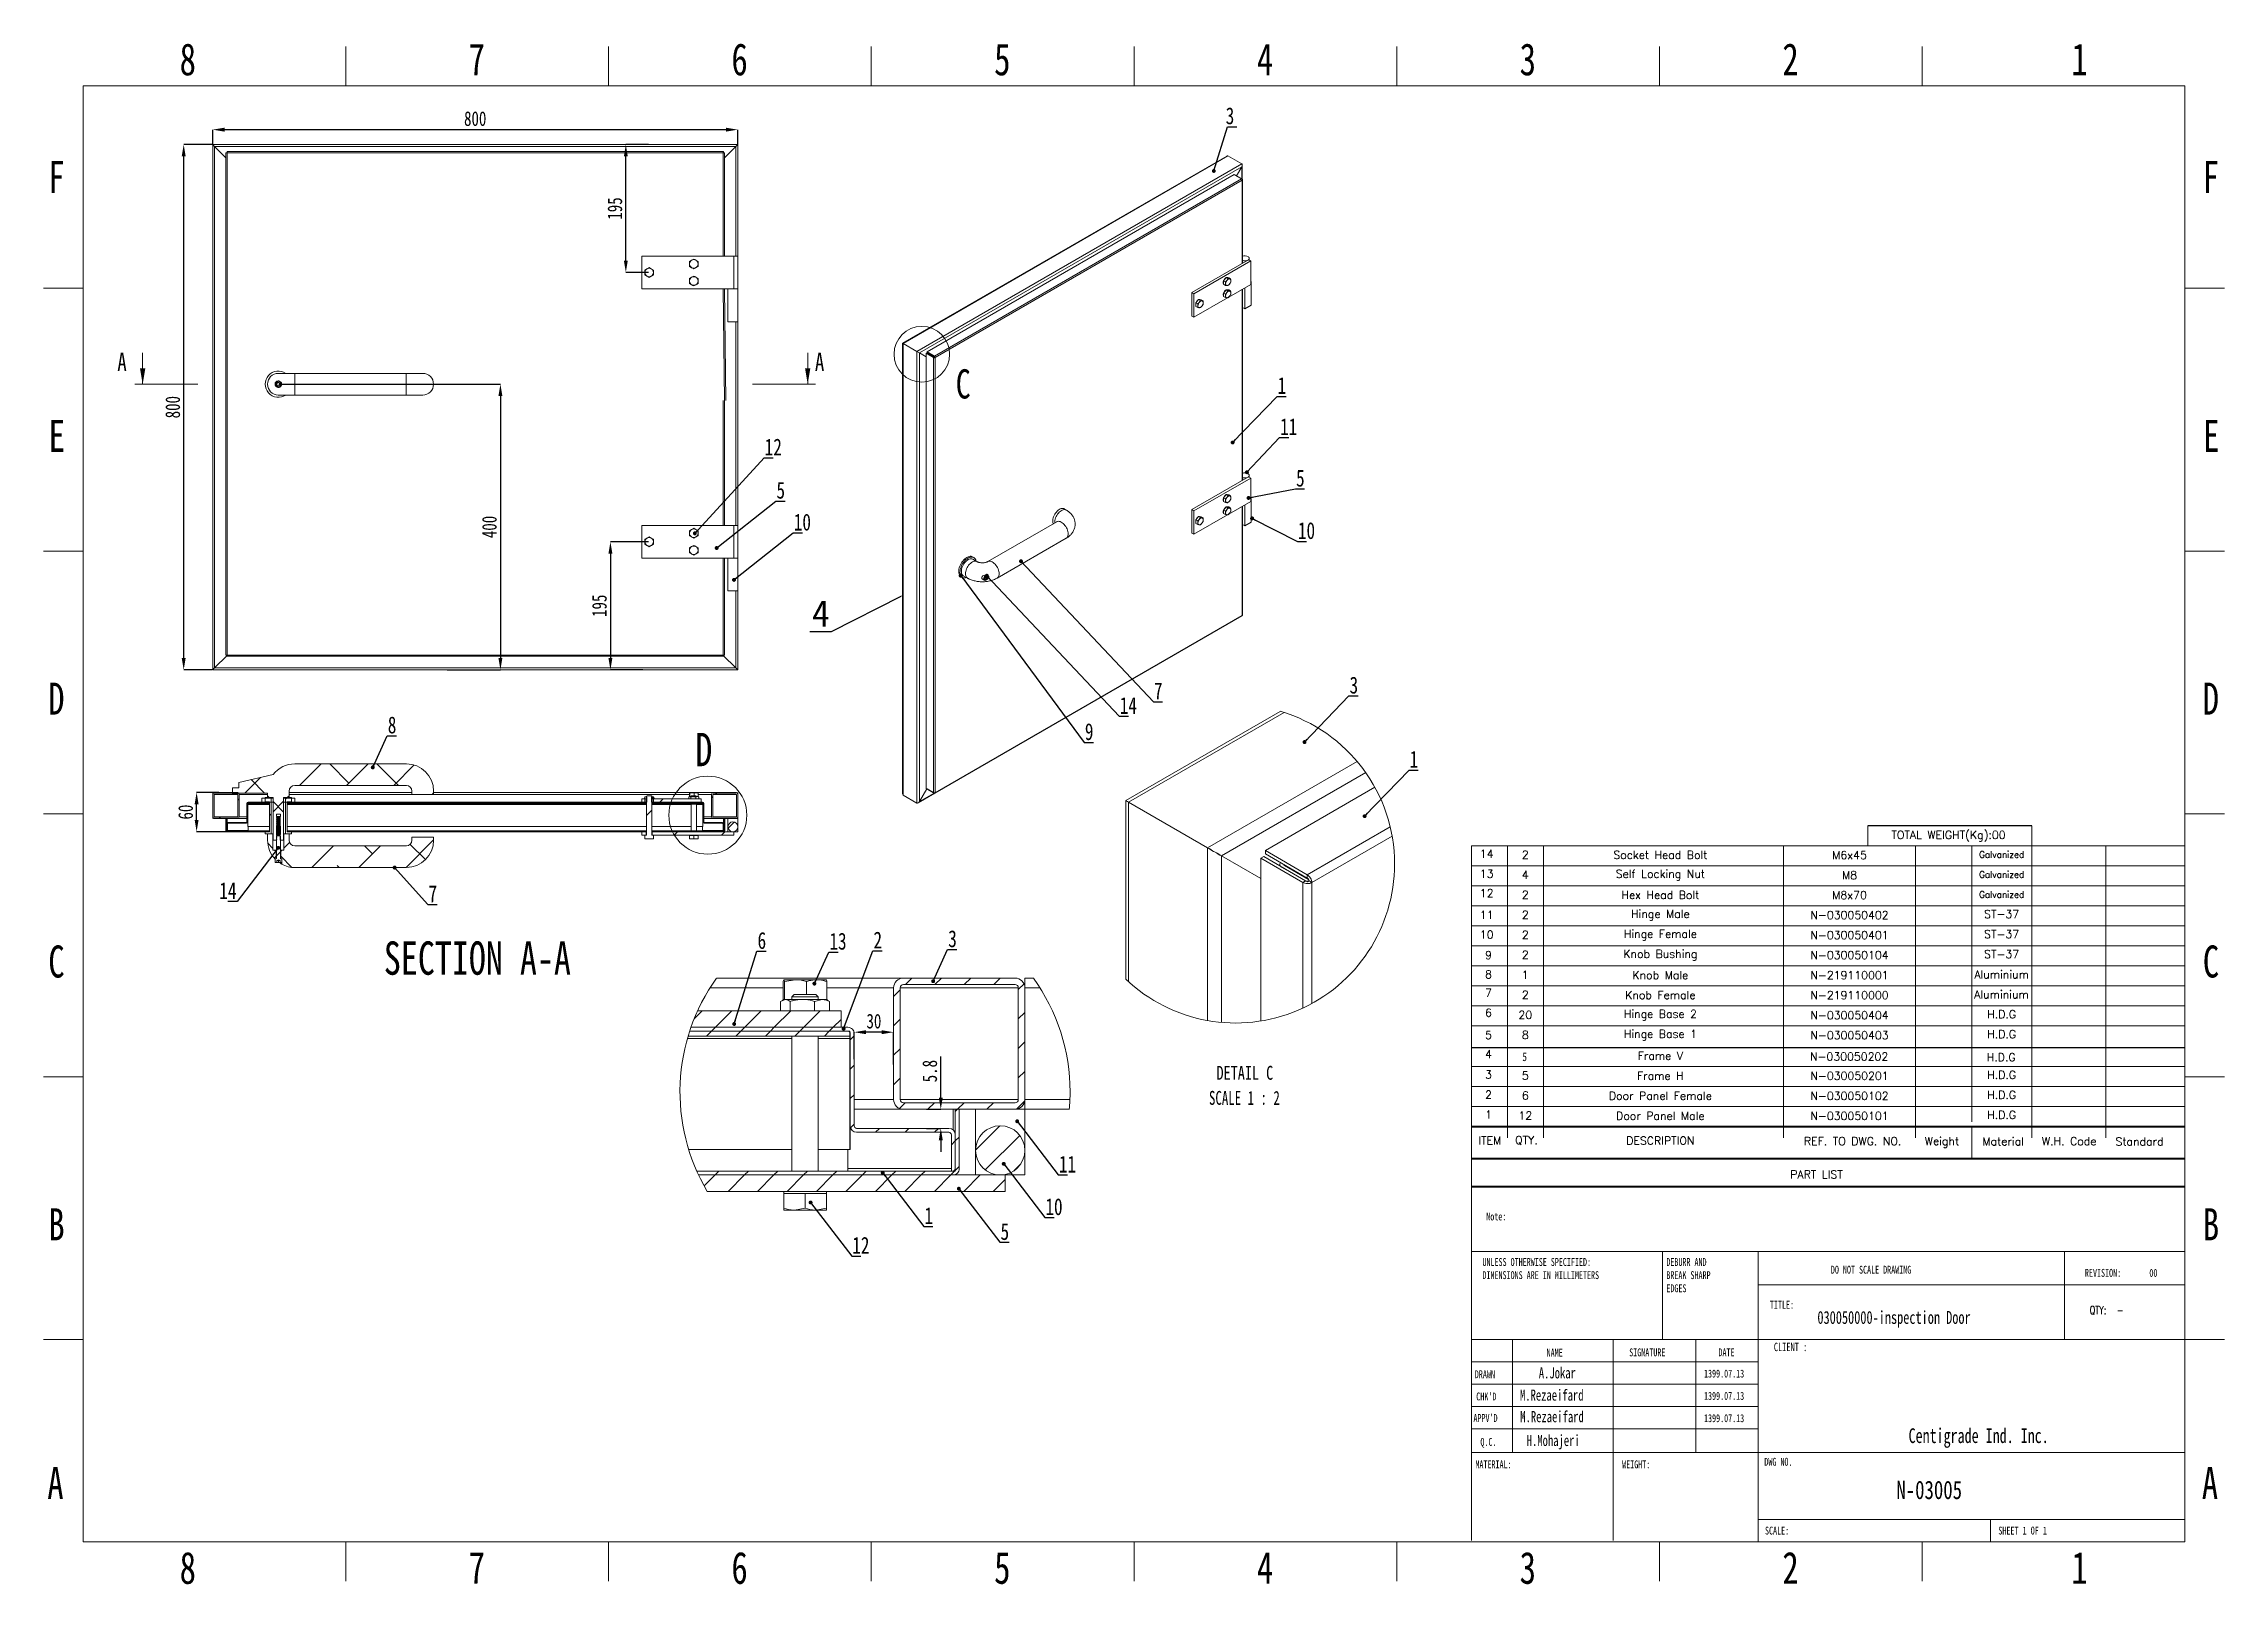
# Model space of a CAD drawing. Header units: millimetres. Extents: x 1498 to 4821, y -76 to 2271.
import ezdxf
from ezdxf import colors
from ezdxf.entities.mleader import LeaderData, LeaderLine
from ezdxf.enums import TextEntityAlignment as Align
from ezdxf.math import Vec2, Vec3

# ---------------------------------------------------------------- set-up
doc = ezdxf.new("R2010")
doc.units = ezdxf.units.MM
doc.header["$PDSIZE"] = -1
doc.layers.add('title', color=7, linetype='Continuous', lineweight=15)
doc.styles.add('SLDTEXTSTYLE0', font='TXT', dxfattribs={"width": 0.75})
doc.styles.add('SLDTEXTSTYLE1', font='TXT', dxfattribs={"width": 0.686449})
doc.styles.add('SLDTEXTSTYLE2', font='TXT', dxfattribs={"width": 0.652778})
doc.styles.add('SLDTEXTSTYLE3', font='TXT', dxfattribs={"width": 0.6875})
doc.styles.add('SLDTEXTSTYLE4', font='TXT', dxfattribs={"width": 0.7})
doc.styles.add('SLDTEXTSTYLE5', font='TXT', dxfattribs={"width": 0.75, "bigfont": 'bigfont'})
doc.styles.add('SLDTEXTSTYLE6', font='TXT', dxfattribs={"width": 0.681818})
doc.styles.add('TITLE', font='romans.shx', dxfattribs={"height": 2.5})
doc.dimstyles.new('SLDDIMSTYLE0', dxfattribs={"dimscale": 12, "dimtxt": 1.852083, "dimasz": 1.5, "dimexe": 0, "dimexo": 0.0625, "dimgap": 0.463021, "dimtad": 1, "dimdec": 0, "dimrnd": 1e-09, "dimzin": 12, "dimdsep": 46, "dimtxsty": 'SLDTEXTSTYLE0', "dimcen": 0.09, "dimadec": 0, "dimazin": 3, "dimtfac": 1, "dimtdec": 0, "dimtofl": 0, "dimtmove": 0, "dimatfit": 3, "dimfxl": 1, "dimfrac": 2, "dimtolj": 1, "dimtzin": 12, "dimarcsym": 0})
pattern_1 = [(45, (1316.545, -939.317), (-35.921, 35.921), [])]
pattern_2 = [(45, (1316.545, -939.317), (-35.921, 35.921), []), (135, (1316.545, -939.317), (-107.7631, 35.921), [127, -76.2])]

msp = doc.modelspace()

# ---------------------------------------------------------------- texts
at = {"style": 'SLDTEXTSTYLE0', "width": 0.75}
for s, height, p in [('3', 25.7, (3299, 2147.8)), ('1', 25.7, (3378.2, 1737)), ('11', 25.65, (3381.9, 1674.2)), ('12', 25.65, (2596.6, 1643.3)), ('5', 25.7, (2614.5, 1577.5)), ('5', 25.7, (3406.2, 1595.9)), ('10', 25.65, (2640.9, 1528.9)), ('10', 25.65, (3409, 1516)), ('7', 25.7, (3189.7, 1271.7)), ('3', 25.7, (3487.7, 1280.6)), ('14', 25.65, (3137.6, 1249.6)), ('8', 25.7, (2022.3, 1219.9)), ('9', 25.7, (3084.4, 1209.7)), ('1', 25.7, (3579.3, 1167.7)), ('14', 25.65, (1765.6, 967.4)), ('7', 25.7, (2084.3, 962.7)), ('6', 25.7, (2585.7, 891.6)), ('13', 25.65, (2695.2, 890.5)), ('2', 25.7, (2762.3, 892.2)), ('3', 25.7, (2876.2, 894.3)), ('11', 25.65, (3044.8, 550.9)), ('10', 25.65, (3024.3, 486.1)), ('1', 25.7, (2839.9, 472.3)), ('5', 25.7, (2955.9, 448.3)), ('12', 25.65, (2730, 427.3))]:
    msp.add_text(s, height=height, dxfattribs=at).set_placement(p)
at = {"linetype": 'Continuous', "lineweight": 18}
for s, insert, char_height, attachment_point, style in [('8', (1717.6, 2271.1), 48.8, 2, 'SLDTEXTSTYLE0'), ('7', (2157.9, 2271.1), 48.8, 2, 'SLDTEXTSTYLE0'), ('6', (2558.3, 2271.1), 48.8, 2, 'SLDTEXTSTYLE0'), ('5', (2958.6, 2271.1), 48.8, 2, 'SLDTEXTSTYLE0'), ('4', (3359, 2271.1), 48.8, 2, 'SLDTEXTSTYLE0'), ('3', (3759.3, 2271.1), 48.8, 2, 'SLDTEXTSTYLE0'), ('2', (4159.6, 2271.1), 48.8, 2, 'SLDTEXTSTYLE0'), ('1', (4600, 2271.1), 48.8, 2, 'SLDTEXTSTYLE0'), ('F', (1517.4, 2091.9), 48.8, 2, 'SLDTEXTSTYLE0'), ('F', (4800.2, 2091.9), 48.8, 2, 'SLDTEXTSTYLE0'), ('E', (1518, 1697.5), 48.8, 2, 'SLDTEXTSTYLE0'), ('E', (4800.8, 1697.5), 48.8, 2, 'SLDTEXTSTYLE0'), ('D', (1517.3, 1297.2), 48.8, 2, 'SLDTEXTSTYLE0'), ('D', (4800.1, 1297.2), 48.8, 2, 'SLDTEXTSTYLE0'), ('C', (1517.4, 896.8), 48.8, 2, 'SLDTEXTSTYLE0'), ('C', (4800.2, 896.8), 48.8, 2, 'SLDTEXTSTYLE0'), ('B', (1517.5, 496.5), 48.8, 2, 'SLDTEXTSTYLE0'), ('Note:', (3696, 490), 12.01, 1, 'SLDTEXTSTYLE0'), ('B', (4800.3, 496.5), 48.8, 2, 'SLDTEXTSTYLE0'), ('DO NOT SCALE DRAWING', (4221.1, 408.9), 12.01, 1, 'SLDTEXTSTYLE0'), ('REVISION:       00', (4608.2, 404.1), 12.01, 1, 'SLDTEXTSTYLE2'), ('TITLE:', (4128.2, 355.5), 12.01, 1, 'SLDTEXTSTYLE0'), ('030050000-inspection Door', (4200.6, 340), 19.617, 1, 'SLDTEXTSTYLE4'), ('QTY:  -', (4615.5, 347.3), 12.01, 1, 'SLDTEXTSTYLE5'), ('NAME', (3788, 282.5), 12.01, 1, 'SLDTEXTSTYLE0'), ('SIGNATURE', (3913.8, 283), 12.01, 1, 'SLDTEXTSTYLE0'), ('DATE', (4049.8, 283), 12.01, 1, 'SLDTEXTSTYLE0'), ('CLIENT :', (4134.2, 291.6), 12.71, 1, 'SLDTEXTSTYLE4'), ('DRAWN', (3678.5, 249.6), 12.01, 1, 'SLDTEXTSTYLE1'), ('A.Jokar', (3776.1, 254.3), 16.95, 1, 'SLDTEXTSTYLE4'), ('1399.07.13', (4027.8, 250.7), 12.01, 1, 'SLDTEXTSTYLE0'), ("CHK'D", (3680.8, 215.8), 12.01, 1, 'SLDTEXTSTYLE0'), ('M.Rezaeifard', (3747.4, 220.4), 16.948, 1, 'SLDTEXTSTYLE4'), ('1399.07.13', (4027.8, 216.7), 12.01, 1, 'SLDTEXTSTYLE0'), ("APPV'D", (3676.5, 183), 12.01, 1, 'SLDTEXTSTYLE0'), ('M.Rezaeifard', (3747.8, 187.6), 16.948, 1, 'SLDTEXTSTYLE4'), ('1399.07.13', (4027.8, 182.7), 12.01, 1, 'SLDTEXTSTYLE0'), ('Q.C.', (3687.1, 146.6), 12.01, 1, 'SLDTEXTSTYLE0'), ('H.Mohajeri', (3757.7, 151.3), 16.95, 1, 'SLDTEXTSTYLE4'), ('Centigrade Ind. Inc.', (4339.5, 161.3), 22.419, 1, 'SLDTEXTSTYLE4'), ('A', (1515.9, 102.2), 48.8, 2, 'SLDTEXTSTYLE0'), ('MATERIAL:', (3679.5, 112.4), 12.01, 1, 'SLDTEXTSTYLE0'), ('WEIGHT:', (3903.1, 112.4), 12, 1, 'SLDTEXTSTYLE0'), ('DWG NO.', (4119.7, 116.3), 12.01, 1, 'SLDTEXTSTYLE0'), ('A', (4798.7, 102.2), 48.8, 2, 'SLDTEXTSTYLE0'), ('N-03005', (4320.9, 81.5), 28.02, 1, 'SLDTEXTSTYLE0'), ('SCALE:', (4120.7, 11.5), 12.01, 1, 'SLDTEXTSTYLE0'), ('SHEET 1 OF 1', (4476.2, 11.5), 12.01, 1, 'SLDTEXTSTYLE3'), ('8', (1717.6, -26.8), 48.8, 2, 'SLDTEXTSTYLE0'), ('7', (2157.9, -26.8), 48.8, 2, 'SLDTEXTSTYLE0'), ('6', (2558.3, -26.8), 48.8, 2, 'SLDTEXTSTYLE0'), ('5', (2958.6, -26.8), 48.8, 2, 'SLDTEXTSTYLE0'), ('4', (3359, -26.8), 48.8, 2, 'SLDTEXTSTYLE0'), ('3', (3759.3, -26.8), 48.8, 2, 'SLDTEXTSTYLE0'), ('2', (4159.6, -26.8), 48.8, 2, 'SLDTEXTSTYLE0'), ('1', (4600, -26.8), 48.8, 2, 'SLDTEXTSTYLE0')]:
    msp.add_mtext(s, dxfattribs=dict(at, insert=insert, char_height=char_height, attachment_point=attachment_point, style=style))
at = {"lineweight": 18, "attachment_point": 1, "style": 'SLDTEXTSTYLE0'}
for s, insert, char_height in [('A', (1610.2, 1799.8), 28), ('A', (2673.1, 1799.8), 28), ('C', (2887.7, 1774.5), 44.5), ('D', (2490.9, 1220.7), 50.8)]:
    msp.add_mtext(s, dxfattribs=dict(at, insert=insert, char_height=char_height))
at = {"color": 0, "linetype": 'Continuous', "lineweight": 0, "insert": (2158.8, 903), "char_height": 50.8, "attachment_point": 2, "style": 'SLDTEXTSTYLE0'}
msp.add_mtext('SECTION A-A', dxfattribs=at)
at = {"insert": (3751.2, 733.9), "char_height": 13.2, "attachment_point": 1, "style": 'SLDTEXTSTYLE0'}
msp.add_mtext_dynamic_manual_height_columns('5', width=19.022, gutter_width=17.5, heights=[0], dxfattribs=at)
at = {"layer": 'title', "color": 7, "style": 'TITLE'}
for s, height, p in [('TOTAL WEIGHT(Kg):00', 12.197, (4400.3, 1064.3)), ('Weight', 12.2, (4390.3, 597.2))]:
    msp.add_text(s, height=height, dxfattribs=at).set_placement(p, align=Align.MIDDLE)
at = {"layer": 'title', "style": 'TITLE'}
for s, p in [('14', (3686.3, 1030.4)), ('13', (3686.3, 999.9)), ('12', (3686.3, 970.4)), ('11', (3686.3, 937.3)), ('10', (3686.3, 907.2)), ('9', (3694.2, 876.1)), ('8', (3694.2, 846.7)), ('7', (3694.2, 818.5)), ('6', (3694.2, 788.3)), ('5', (3694.2, 754.3)), ('4', (3694.2, 725.1)), ('3', (3694.2, 694)), ('2', (3694.2, 663.5)), ('1', (3694.2, 633))]:
    msp.add_text(s, height=12.2, dxfattribs=at).set_placement(p)
at = {"layer": 'title', "color": 0, "style": 'TITLE'}
for s, height, p in [('2', 12.2, (3755.5, 1035)), ('Socket Head Bolt', 12.197, (3961.3, 1034.7)), ('M6x45', 12.2, (4249.5, 1034.5)), ('Galvanized', 9.76, (4481.3, 1035.6)), ('4', 12.2, (3755.5, 1004.5)), ('Self Locking Nut', 12.197, (3961.3, 1004.2)), ('M8', 12.2, (4249.5, 1004)), ('Galvanized', 9.76, (4481.3, 1005.2)), ('2', 12.2, (3755.5, 974)), ('Hex Head Bolt', 12.197, (3961.3, 973.7)), ('M8x70', 12.2, (4249.5, 973.6)), ('Galvanized', 9.76, (4481.3, 974.7)), ('2', 12.2, (3755.5, 943.5)), ('Hinge Male', 12.2, (3961.3, 943.2)), ('N-030050402', 12.197, (4249.5, 943.1)), ('ST-37', 12.2, (4481.3, 944.6)), ('2', 12.2, (3755.5, 913)), ('Hinge Female', 12.197, (3961.3, 912.7)), ('N-030050401', 12.197, (4249.5, 912.6)), ('ST-37', 12.2, (4481.3, 914.1)), ('2', 12.2, (3755.5, 882.6)), ('Knob Bushing', 12.197, (3961.3, 882.2)), ('N-030050104', 12.197, (4249.5, 882.1)), ('ST-37', 12.2, (4481.3, 883.6)), ('1', 12.2, (3755.5, 852.1)), ('Knob Male', 12.2, (3961.3, 851.7)), ('N-219110001', 12.197, (4249.5, 851.6)), ('Aluminium', 12.2, (4481.3, 853.1)), ('2', 12.2, (3755.5, 821.6)), ('Hinge Base 2', 12.197, (3961.3, 790.8)), ('Knob Female', 12.197, (3961.3, 821.3)), ('N-219110000', 12.197, (4249.5, 821.1)), ('Aluminium', 12.2, (4481.1, 822.6)), ('H.D.G', 12.2, (4481.3, 792.1)), ('20', 12.2, (3755.5, 791.1)), ('8', 12.2, (3755.5, 760.6)), ('Hinge Base 1', 12.197, (3961.3, 760.3)), ('N-030050404', 12.197, (4249.5, 790.6)), ('N-030050403', 12.197, (4249.5, 760.1)), ('H.D.G', 12.2, (4481.3, 761.7)), ('Frame V', 12.2, (3961.3, 728.8)), ('N-030050202', 12.197, (4248.9, 727.6)), ('H.D.G', 12.2, (4480.6, 726.5)), ('5', 12.2, (3755.5, 698.6)), ('Frame H', 12.2, (3961.3, 698.3)), ('N-030050201', 12.197, (4249.5, 698.2)), ('H.D.G', 12.2, (4481.3, 699.7)), ('6', 12.2, (3755.5, 668.2)), ('Door Panel Female', 12.197, (3961.3, 667.8)), ('N-030050102', 12.197, (4249.5, 667.7)), ('H.D.G', 12.2, (4481.3, 669.2)), ('12', 12.2, (3755.5, 637.7)), ('Door Panel Male', 12.197, (3961.3, 637.3)), ('N-030050101', 12.197, (4249.5, 637.2)), ('H.D.G', 12.2, (4481.3, 638.7)), ('ITEM', 12.2, (3701.5, 599.7)), ('QTY.', 12.2, (3757.2, 599.7)), ('DESCRIPTION', 12.197, (3961.3, 599.5)), ('REF. TO DWG. NO.', 12.197, (4254.3, 598.7)), ('Material', 12.2, (4483.6, 598.7)), ('W.H. Code', 12.2, (4584.2, 598.7)), ('Standard', 12.2, (4691.4, 598.1)), ('PART LIST', 12.2, (4199.2, 548.1))]:
    msp.add_text(s, height=height, dxfattribs=at).set_placement(p, align=Align.MIDDLE)

# ---------------------------------------------------------------- blocks, each defined once
blk = doc.blocks.new('SW_NOTE_11')
at = {"color": 0, "linetype": 'Continuous', "lineweight": 0, "attachment_point": 2}
for s, insert, char_height, style in [('DETAIL C', (5.85, 2.73), 2.117, 'SLDTEXTSTYLE0'), ('SCALE 1 : 2', (5.78, -1.09), 2.1167, 'SLDTEXTSTYLE6')]:
    blk.add_mtext(s, dxfattribs=dict(at, insert=insert, char_height=char_height, style=style))
blk = doc.blocks.new('SW_HATCH_0')
at = {"color": 0, "linetype": 'Continuous', "lineweight": 18}
for p, q in [((0, 0), (1, 1)), ((4.49, 0), (5.49, 1)), ((8.98, 0), (9.98, 1)), ((13.47, 0), (14.47, 1)), ((17.21, -0.75), (18.08, 0.12)), ((-1.79, -1.79), (-0.79, -0.79)), ((-32.18, -5.24), (-30.94, -4)), ((-29.55, -7.1), (-28.95, -6.5)), ((-28.95, -6.5), (-26.45, -4)), ((-25.06, -7.1), (-24.46, -6.5)), ((-24.46, -6.5), (-21.96, -4)), ((-20.57, -7.1), (-19.97, -6.5)), ((-19.97, -6.5), (-17.47, -4)), ((-16.08, -7.1), (-15.48, -6.5)), ((-15.48, -6.5), (-12.98, -4)), ((-11.59, -7.1), (-10.99, -6.5)), ((-10.99, -6.5), (-9.79, -5.3)), ((-1.79, -6.28), (-0.79, -5.28)), ((17.21, -5.24), (18.21, -4.24)), ((-30.3, -7.85), (-29.55, -7.1)), ((-25.81, -7.85), (-25.06, -7.1)), ((-21.32, -7.85), (-20.57, -7.1)), ((-16.83, -7.85), (-16.08, -7.1)), ((-12.34, -7.85), (-11.59, -7.1)), ((-8.39, -8.39), (-7.79, -7.79)), ((-1.79, -10.77), (-0.79, -9.77)), ((17.21, -9.73), (18.21, -8.73)), ((-8.39, -12.88), (-7.79, -12.28)), ((17.21, -14.22), (18.21, -13.22)), ((-1.79, -15.26), (-0.79, -14.26)), ((-8.39, -17.37), (-7.79, -16.77)), ((-0.91, -18.87), (-0.04, -18)), ((3.45, -19), (4.45, -18)), ((7.61, -19.33), (7.94, -19)), ((7.94, -19), (8.94, -18)), ((12.43, -19), (13.43, -18)), ((16.94, -18.98), (18.2, -17.72)), ((-8.34, -21.81), (-7.79, -21.26)), ((-4.54, -22.5), (-3.94, -21.9)), ((-0.05, -22.5), (0.55, -21.9)), ((4.44, -22.5), (5.04, -21.9)), ((7.61, -23.82), (8.21, -23.22)), ((10.71, -25.21), (14.42, -21.5)), ((12.18, -28.23), (17.44, -22.97)), ((7.01, -24.42), (7.61, -23.82)), ((-30.66, -30.66), (-29, -29)), ((-29, -29), (-28.4, -28.4)), ((-27.01, -31.5), (-24.51, -29)), ((-24.51, -29), (-23.91, -28.4)), ((-22.52, -31.5), (-20.02, -29)), ((-20.02, -29), (-19.42, -28.4)), ((-18.03, -31.5), (-15.53, -29)), ((-15.53, -29), (-14.93, -28.4)), ((-13.54, -31.5), (-11.04, -29)), ((-11.04, -29), (-10.44, -28.4)), ((-9.05, -31.5), (-6.55, -29)), ((-6.55, -29), (-5.95, -28.4)), ((-4.56, -31.5), (-2.06, -29)), ((-2.06, -29), (-1.46, -28.4)), ((-0.07, -31.5), (2.43, -29)), ((2.43, -29), (3.03, -28.4)), ((4.42, -31.5), (6.92, -29)), ((6.92, -29), (8.21, -27.71)), ((7.52, -28.4), (7.61, -28.31)), ((8.91, -31.5), (11.41, -29)), ((13.4, -31.5), (15.21, -29.69)), ((16.51, -28.39), (17.61, -27.29))]:
    blk.add_line(p, q, dxfattribs=at)
blk = doc.blocks.new('SW_NOTE_62')
at = {"color": 0, "linetype": 'Continuous', "lineweight": 0, "char_height": 1.5, "attachment_point": 1, "style": 'SLDTEXTSTYLE0'}
for s, insert in [('UNLESS OTHERWISE SPECIFIED:', (0, 1.93)), ('DIMENSIONS ARE IN MILLIMETERS', (0, -0.57))]:
    blk.add_mtext(s, dxfattribs=dict(at, insert=insert))
blk = doc.blocks.new('SW_NOTE_63')
at = {"color": 0, "linetype": 'Continuous', "lineweight": 0, "char_height": 1.5, "attachment_point": 1, "style": 'SLDTEXTSTYLE0'}
for s, insert in [('DEBURR AND', (0, 1.93)), ('BREAK SHARP', (0, -0.57)), ('EDGES', (0, -3.07))]:
    blk.add_mtext(s, dxfattribs=dict(at, insert=insert))
blk = doc.blocks.new('*D200')
at = {"color": 0, "lineweight": -2, "transparency": 16777216}
for p, q in [((1755.5, 2117.5), (1755.5, 2139.5)), ((2537.5, 2139.5), (1773.5, 2139.5)), ((2555.5, 2117.5), (2555.5, 2139.5))]:
    blk.add_line(p, q, dxfattribs=at)
at = {"color": 0, "transparency": 16777216}
for points in [[(1773.5, 2142.5), (1773.5, 2136.5), (1755.5, 2139.5)], [(2537.5, 2142.5), (2537.5, 2136.5), (2555.5, 2139.5)]]:
    blk.add_solid(points, dxfattribs=at)
at = {"layer": 'Defpoints', "color": 0, "transparency": 16777216}
for p in [(1755.5, 2139.5), (1755.5, 2116.8), (2555.5, 2116.8)]:
    blk.add_point(p, dxfattribs=at)
at = {"color": 0, "transparency": 16777216, "insert": (2155.5, 2156.2), "char_height": 22.23, "attachment_point": 5, "style": 'SLDTEXTSTYLE0'}
blk.add_mtext('\\A1;800', dxfattribs=at)
blk = doc.blocks.new('*D201')
at = {"color": 0, "lineweight": -2, "transparency": 16777216}
for p, q in [((1754.7, 2116.8), (1711.3, 2116.8)), ((1711.3, 1334.8), (1711.3, 2098.8)), ((1754.7, 1316.8), (1711.3, 1316.8))]:
    blk.add_line(p, q, dxfattribs=at)
at = {"color": 0, "transparency": 16777216}
for points in [[(1708.3, 2098.8), (1714.3, 2098.8), (1711.3, 2116.8)], [(1708.3, 1334.8), (1714.3, 1334.8), (1711.3, 1316.8)]]:
    blk.add_solid(points, dxfattribs=at)
at = {"layer": 'Defpoints', "color": 0, "transparency": 16777216}
for p in [(1711.3, 2116.8), (1755.5, 2116.8), (1755.5, 1316.8)]:
    blk.add_point(p, dxfattribs=at)
at = {"color": 0, "transparency": 16777216, "insert": (1694.7, 1716.8), "char_height": 22.23, "attachment_point": 5, "rotation": 90, "style": 'SLDTEXTSTYLE0'}
blk.add_mtext('\\A1;800', dxfattribs=at)
blk = doc.blocks.new('*D202')
at = {"color": 0, "lineweight": -2, "transparency": 16777216}
for p, q in [((2419.7, 1511.8), (2361.5, 1511.8)), ((2361.5, 1493.8), (2361.5, 1334.8)), ((2410.9, 1316.8), (2361.5, 1316.8))]:
    blk.add_line(p, q, dxfattribs=at)
at = {"color": 0, "transparency": 16777216}
for points in [[(2358.5, 1493.8), (2364.5, 1493.8), (2361.5, 1511.8)], [(2358.5, 1334.8), (2364.5, 1334.8), (2361.5, 1316.8)]]:
    blk.add_solid(points, dxfattribs=at)
at = {"layer": 'Defpoints', "color": 0, "transparency": 16777216}
for p in [(2420.5, 1511.8), (2361.5, 1316.8), (2411.6, 1316.8)]:
    blk.add_point(p, dxfattribs=at)
at = {"color": 0, "transparency": 16777216, "insert": (2344.8, 1414.3), "char_height": 22.23, "attachment_point": 5, "rotation": 90, "style": 'SLDTEXTSTYLE0'}
blk.add_mtext('\\A1;195', dxfattribs=at)
blk = doc.blocks.new('*D203')
at = {"color": 0, "lineweight": -2, "transparency": 16777216}
for p, q in [((2419.7, 2116.8), (2385, 2116.8)), ((2385, 1940), (2385, 2098.8)), ((2419.7, 1922), (2385, 1922))]:
    blk.add_line(p, q, dxfattribs=at)
at = {"color": 0, "transparency": 16777216}
for points in [[(2382, 2098.8), (2388, 2098.8), (2385, 2116.8)], [(2382, 1940), (2388, 1940), (2385, 1922)]]:
    blk.add_solid(points, dxfattribs=at)
at = {"layer": 'Defpoints', "color": 0, "transparency": 16777216}
for p in [(2385, 2116.8), (2420.5, 2116.8), (2420.5, 1922)]:
    blk.add_point(p, dxfattribs=at)
at = {"color": 0, "transparency": 16777216, "insert": (2368.4, 2019.4), "char_height": 22.23, "attachment_point": 5, "rotation": 90, "style": 'SLDTEXTSTYLE0'}
blk.add_mtext('\\A1;195', dxfattribs=at)
blk = doc.blocks.new('*D204')
at = {"color": 0, "lineweight": -2, "transparency": 16777216}
for p, q in [((1856.2, 1751.8), (2193.9, 1751.8)), ((2193.9, 1733.8), (2193.9, 1334.8)), ((2113, 1316.8), (2193.9, 1316.8))]:
    blk.add_line(p, q, dxfattribs=at)
at = {"color": 0, "transparency": 16777216}
for points in [[(2190.9, 1733.8), (2196.9, 1733.8), (2193.9, 1751.8)], [(2190.9, 1334.8), (2196.9, 1334.8), (2193.9, 1316.8)]]:
    blk.add_solid(points, dxfattribs=at)
at = {"layer": 'Defpoints', "color": 0, "transparency": 16777216}
for p in [(1855.5, 1751.8), (2112.3, 1316.8), (2193.9, 1316.8)]:
    blk.add_point(p, dxfattribs=at)
at = {"color": 0, "transparency": 16777216, "insert": (2177.2, 1534.3), "char_height": 22.23, "attachment_point": 5, "rotation": 90, "style": 'SLDTEXTSTYLE0'}
blk.add_mtext('\\A1;400', dxfattribs=at)
blk = doc.blocks.new('*D205')
at = {"color": 0, "lineweight": -2, "transparency": 16777216}
for p, q in [((1764.7, 1130), (1731, 1130)), ((1731, 1088), (1731, 1112)), ((1781.8, 1070), (1731, 1070))]:
    blk.add_line(p, q, dxfattribs=at)
at = {"color": 0, "transparency": 16777216}
for points in [[(1728, 1112), (1734, 1112), (1731, 1130)], [(1728, 1088), (1734, 1088), (1731, 1070)]]:
    blk.add_solid(points, dxfattribs=at)
at = {"layer": 'Defpoints', "color": 0, "transparency": 16777216}
for p in [(1731, 1130), (1765.4, 1130), (1782.6, 1070)]:
    blk.add_point(p, dxfattribs=at)
at = {"color": 0, "transparency": 16777216, "insert": (1714.3, 1100), "char_height": 22.23, "attachment_point": 5, "rotation": 90, "style": 'SLDTEXTSTYLE0'}
blk.add_mtext('\\A1;60', dxfattribs=at)
blk = doc.blocks.new('*D206')
at = {"color": 0, "lineweight": -2, "transparency": 16777216}
for p, q in [((2733, 723.7), (2733, 764.7)), ((2775, 764.7), (2751, 764.7)), ((2793, 715.4), (2793, 764.7))]:
    blk.add_line(p, q, dxfattribs=at)
at = {"color": 0, "transparency": 16777216}
for points in [[(2751, 767.7), (2751, 761.7), (2733, 764.7)], [(2775, 767.7), (2775, 761.7), (2793, 764.7)]]:
    blk.add_solid(points, dxfattribs=at)
at = {"layer": 'Defpoints', "color": 0, "transparency": 16777216}
for p in [(2733, 764.7), (2733, 722.9), (2793, 714.7)]:
    blk.add_point(p, dxfattribs=at)
at = {"color": 0, "transparency": 16777216, "insert": (2763, 781.4), "char_height": 22.23, "attachment_point": 5, "style": 'SLDTEXTSTYLE0'}
blk.add_mtext('\\A1;30', dxfattribs=at)
blk = doc.blocks.new('*D207')
at = {"color": 0, "lineweight": -2, "transparency": 16777216}
for p, q in [((2864.9, 665.2), (2864.9, 727.7)), ((2843, 647.2), (2864.9, 647.2)), ((2843, 618.2), (2864.9, 618.2)), ((2864.9, 600.2), (2864.9, 582.2))]:
    blk.add_line(p, q, dxfattribs=at)
at = {"color": 0, "transparency": 16777216}
for points in [[(2861.9, 665.2), (2867.9, 665.2), (2864.9, 647.2)], [(2861.9, 600.2), (2867.9, 600.2), (2864.9, 618.2)]]:
    blk.add_solid(points, dxfattribs=at)
at = {"layer": 'Defpoints', "color": 0, "transparency": 16777216}
for p in [(2842.2, 647.2), (2864.9, 647.2), (2842.2, 618.2)]:
    blk.add_point(p, dxfattribs=at)
at = {"color": 0, "transparency": 16777216, "insert": (2848.2, 705.4), "char_height": 22.23, "attachment_point": 5, "rotation": 90, "style": 'SLDTEXTSTYLE0'}
blk.add_mtext('\\A1;5.8', dxfattribs=at)

# ---------------------------------------------------------------- dimensions: what is measured, and where the dimension line sits
dim = msp.add_linear_dim(base=(1755.5, 2139.5), p1=(2555.5, 2116.8), p2=(1755.5, 2116.8), dimstyle='SLDDIMSTYLE0')
dim.commit()
dim.dimension.update_dxf_attribs({"geometry": '*D200', "text_midpoint": (2155.5, 2139.5), "dimtype": 160})
for base, p1, p2, picture, middle in [((1711.3, 2116.8), (1755.5, 1316.8), (1755.5, 2116.8), '*D201', (1694.7, 1716.8)), ((2385, 2116.8), (2420.5, 1922), (2420.5, 2116.8), '*D203', (2368.4, 2019.4)), ((2361.5, 1316.8), (2420.5, 1511.8), (2411.6, 1316.8), '*D202', (2344.8, 1414.3)), ((1731, 1130), (1782.6, 1070), (1765.4, 1130), '*D205', (1714.3, 1100))]:
    dim = msp.add_linear_dim(base=base, p1=p1, p2=p2, angle=90, dimstyle='SLDDIMSTYLE0')
    dim.commit()
    dim.dimension.update_dxf_attribs({"geometry": picture, "text_midpoint": middle})
for base, p1, p2, text, picture, middle in [((2193.9, 1316.8), (1855.5, 1751.8), (2112.3, 1316.8), '400', '*D204', (2177.2, 1534.3)), ((2864.9, 647.2), (2842.2, 618.2), (2842.2, 647.2), '5.8', '*D207', (2848.2, 705.4))]:
    dim = msp.add_linear_dim(base=base, p1=p1, p2=p2, angle=90, text=text, dimstyle='SLDDIMSTYLE0')
    dim.commit()
    dim.dimension.update_dxf_attribs({"geometry": picture, "text_midpoint": middle})
dim = msp.add_linear_dim(base=(2733, 764.7), p1=(2793, 714.7), p2=(2733, 722.9), text='30', dimstyle='SLDDIMSTYLE0')
dim.commit()
dim.dimension.update_dxf_attribs({"geometry": '*D206', "text_midpoint": (2763, 781.4)})

# ---------------------------------------------------------------- hatches: boundary and pattern name
at = {"lineweight": 18}
h = msp.add_hatch(dxfattribs=at)
h.set_pattern_fill('ANSI38', color=256, scale=16, style=0)
h.set_pattern_definition(pattern_2)
edge = h.paths.add_edge_path(flags=0)
edge.add_line((1858, 1092.8), (1858, 1092.6))
edge.add_line((1858, 1092.6), (1858.6, 1092.3))
edge.add_line((1858.6, 1092.3), (1858.6, 1092.1))
edge.add_line((1858.6, 1092.1), (1858, 1091.8))
edge.add_line((1858, 1091.8), (1858, 1091.6))
edge.add_line((1858, 1091.6), (1858.6, 1091.3))
edge.add_line((1858.6, 1091.3), (1858.6, 1091.1))
edge.add_line((1858.6, 1091.1), (1858, 1090.8))
edge.add_line((1858, 1090.8), (1858, 1090.6))
edge.add_line((1858, 1090.6), (1858.6, 1090.3))
edge.add_line((1858.6, 1090.3), (1858.6, 1090.1))
edge.add_line((1858.6, 1090.1), (1858, 1089.8))
edge.add_line((1858, 1089.8), (1858, 1089.6))
edge.add_line((1858, 1089.6), (1858.6, 1089.3))
edge.add_line((1858.6, 1089.3), (1858.6, 1089.1))
edge.add_line((1858.6, 1089.1), (1858, 1088.8))
edge.add_line((1858, 1088.8), (1858, 1088.6))
edge.add_line((1858, 1088.6), (1858.6, 1088.3))
edge.add_line((1858.6, 1088.3), (1858.6, 1088.1))
edge.add_line((1858.6, 1088.1), (1858, 1087.8))
edge.add_line((1858, 1087.8), (1858, 1087.6))
edge.add_line((1858, 1087.6), (1858.6, 1087.3))
edge.add_line((1858.6, 1087.3), (1858.6, 1087.1))
edge.add_line((1858.6, 1087.1), (1858, 1086.8))
edge.add_line((1858, 1086.8), (1858, 1086.6))
edge.add_line((1858, 1086.6), (1858.6, 1086.3))
edge.add_line((1858.6, 1086.3), (1858.6, 1086.1))
edge.add_line((1858.6, 1086.1), (1858, 1085.8))
edge.add_line((1858, 1085.8), (1858, 1085.6))
edge.add_line((1858, 1085.6), (1858.6, 1085.3))
edge.add_line((1858.6, 1085.3), (1858.6, 1085.1))
edge.add_line((1858.6, 1085.1), (1858, 1084.8))
edge.add_line((1858, 1084.8), (1858, 1084.6))
edge.add_line((1858, 1084.6), (1858.6, 1084.3))
edge.add_line((1858.6, 1084.3), (1858.6, 1084.1))
edge.add_line((1858.6, 1084.1), (1858, 1083.8))
edge.add_line((1858, 1083.8), (1858, 1083.6))
edge.add_line((1858, 1083.6), (1858.6, 1083.3))
edge.add_line((1858.6, 1083.3), (1858.6, 1083.1))
edge.add_line((1858.6, 1083.1), (1858, 1082.8))
edge.add_line((1858, 1082.8), (1858, 1082.6))
edge.add_line((1858, 1082.6), (1858.6, 1082.3))
edge.add_line((1858.6, 1082.3), (1858.6, 1082.1))
edge.add_line((1858.6, 1082.1), (1858, 1081.8))
edge.add_line((1858, 1081.8), (1858, 1081.6))
edge.add_line((1858, 1081.6), (1858.6, 1081.3))
edge.add_line((1858.6, 1081.3), (1858.6, 1081.1))
edge.add_line((1858.6, 1081.1), (1858, 1080.8))
edge.add_line((1858, 1080.8), (1858, 1080.6))
edge.add_line((1858, 1080.6), (1858.6, 1080.3))
edge.add_line((1858.6, 1080.3), (1858.6, 1080.1))
edge.add_line((1858.6, 1080.1), (1858, 1079.8))
edge.add_line((1858, 1079.8), (1858, 1079.6))
edge.add_line((1858, 1079.6), (1858.6, 1079.3))
edge.add_line((1858.6, 1079.3), (1858.6, 1079.1))
edge.add_line((1858.6, 1079.1), (1858, 1078.8))
edge.add_line((1858, 1078.8), (1858, 1078.6))
edge.add_line((1858, 1078.6), (1858.6, 1078.3))
edge.add_line((1858.6, 1078.3), (1858.6, 1078.1))
edge.add_line((1858.6, 1078.1), (1858, 1077.8))
edge.add_line((1858, 1077.8), (1858, 1077.6))
edge.add_line((1858, 1077.6), (1858.6, 1077.3))
edge.add_line((1858.6, 1077.3), (1858.6, 1077.1))
edge.add_line((1858.6, 1077.1), (1858, 1076.8))
edge.add_line((1858, 1076.8), (1858, 1076.6))
edge.add_line((1858, 1076.6), (1858.6, 1076.3))
edge.add_line((1858.6, 1076.3), (1858.6, 1076.1))
edge.add_line((1858.6, 1076.1), (1858, 1075.8))
edge.add_line((1858, 1075.8), (1858, 1075.6))
edge.add_line((1858, 1075.6), (1858.6, 1075.3))
edge.add_line((1858.6, 1075.3), (1858.6, 1075.1))
edge.add_line((1858.6, 1075.1), (1858, 1074.8))
edge.add_line((1858, 1074.8), (1858, 1074.6))
edge.add_line((1858, 1074.6), (1858.6, 1074.3))
edge.add_line((1858.6, 1074.3), (1858.6, 1074.1))
edge.add_line((1858.6, 1074.1), (1858, 1073.8))
edge.add_line((1858, 1073.8), (1858, 1073.6))
edge.add_line((1858, 1073.6), (1858.6, 1073.3))
edge.add_line((1858.6, 1073.3), (1858.6, 1073.1))
edge.add_line((1858.6, 1073.1), (1858, 1072.8))
edge.add_line((1858, 1072.8), (1858, 1072.6))
edge.add_line((1858, 1072.6), (1858.6, 1072.3))
edge.add_line((1858.6, 1072.3), (1858.6, 1072.1))
edge.add_line((1858.6, 1072.1), (1858, 1071.8))
edge.add_line((1858, 1071.8), (1858, 1071.6))
edge.add_line((1858, 1071.6), (1858.6, 1071.3))
edge.add_line((1858.6, 1071.3), (1858.6, 1071.1))
edge.add_line((1858.6, 1071.1), (1858, 1070.8))
edge.add_line((1858, 1070.8), (1858, 1070.6))
edge.add_line((1858, 1070.6), (1858.6, 1070.3))
edge.add_line((1858.6, 1070.3), (1858.6, 1070.1))
edge.add_line((1858.6, 1070.1), (1858, 1069.8))
edge.add_line((1858, 1069.8), (1858, 1069.6))
edge.add_line((1858, 1069.6), (1858.6, 1069.3))
edge.add_line((1858.6, 1069.3), (1858.6, 1069.1))
edge.add_line((1858.6, 1069.1), (1858, 1068.8))
edge.add_line((1858, 1068.8), (1858, 1068.6))
edge.add_line((1858, 1068.6), (1858.6, 1068.3))
edge.add_line((1858.6, 1068.3), (1858.6, 1068.1))
edge.add_line((1858.6, 1068.1), (1858, 1067.8))
edge.add_line((1858, 1067.8), (1858, 1067.6))
edge.add_line((1858, 1067.6), (1858.6, 1067.3))
edge.add_line((1858.6, 1067.3), (1858.6, 1067.1))
edge.add_line((1858.6, 1067.1), (1858, 1066.8))
edge.add_line((1858, 1066.8), (1858, 1066.6))
edge.add_line((1858, 1066.6), (1858.6, 1066.3))
edge.add_line((1858.6, 1066.3), (1858.6, 1066.1))
edge.add_line((1858.6, 1066.1), (1858, 1065.8))
edge.add_line((1858, 1065.8), (1858, 1065.6))
edge.add_line((1858, 1065.6), (1858.6, 1065.3))
edge.add_line((1858.6, 1065.3), (1858.6, 1065.1))
edge.add_line((1858.6, 1065.1), (1858, 1064.8))
edge.add_line((1858, 1064.8), (1858, 1064.6))
edge.add_line((1858, 1064.6), (1858.6, 1064.3))
edge.add_line((1858.6, 1064.3), (1858.6, 1064.1))
edge.add_line((1858.6, 1064.1), (1858, 1063.8))
edge.add_line((1858, 1063.8), (1858, 1063.6))
edge.add_line((1858, 1063.6), (1858.6, 1063.3))
edge.add_line((1858.6, 1063.3), (1858.6, 1063.1))
edge.add_line((1858.6, 1063.1), (1858, 1062.8))
edge.add_line((1858, 1062.8), (1858, 1062.6))
edge.add_line((1858, 1062.6), (1858.6, 1062.3))
edge.add_line((1858.6, 1062.3), (1858.6, 1062.1))
edge.add_line((1858.6, 1062.1), (1858, 1061.8))
edge.add_line((1858, 1061.8), (1858, 1061.6))
edge.add_line((1858, 1061.6), (1858.6, 1061.3))
edge.add_line((1858.6, 1061.3), (1858.6, 1061.1))
edge.add_line((1858.6, 1061.1), (1858, 1060.8))
edge.add_line((1858, 1060.8), (1858, 1060.6))
edge.add_line((1858, 1060.6), (1858.6, 1060.3))
edge.add_line((1858.6, 1060.3), (1858.6, 1060.1))
edge.add_line((1858.6, 1060.1), (1858, 1059.8))
edge.add_line((1858, 1059.8), (1858, 1059.6))
edge.add_line((1858, 1059.6), (1858.6, 1059.3))
edge.add_line((1858.6, 1059.3), (1858.6, 1059.1))
edge.add_line((1858.6, 1059.1), (1858, 1058.8))
edge.add_line((1858, 1058.8), (1858, 1058.6))
edge.add_line((1858, 1058.6), (1858.6, 1058.3))
edge.add_line((1858.6, 1058.3), (1858.6, 1058.1))
edge.add_line((1858.6, 1058.1), (1858, 1057.8))
edge.add_line((1858, 1057.8), (1858, 1057.6))
edge.add_line((1858, 1057.6), (1858.6, 1057.3))
edge.add_line((1858.6, 1057.3), (1858.6, 1057))
edge.add_line((1858.6, 1057), (1863.6, 1057))
edge.add_line((1863.6, 1057), (1863.6, 1122))
edge.add_line((1863.6, 1122), (1872.1, 1122))
edge.add_line((1872.1, 1122), (1872.1, 1132))
edge.add_arc((1880.6, 1132), 8.5, 90, 180, ccw=False)
edge.add_line((1880.6, 1140.5), (2050.6, 1140.5))
edge.add_arc((2050.6, 1132), 8.5, 0, 90, ccw=False)
edge.add_line((2059.1, 1132), (2059.1, 1127))
edge.add_line((2059.1, 1127), (2092.1, 1127))
edge.add_line((2092.1, 1127), (2092.1, 1132))
edge.add_arc((2050.6, 1132), 41.5, 0, 90)
edge.add_line((2050.6, 1173.5), (1880.6, 1173.5))
edge.add_arc((1880.6, 1132), 41.5, 90, 142.6807)
edge.add_line((1847.6, 1157.2), (1795.1, 1145.3))
edge.add_line((1795.1, 1145.3), (1795.1, 1137))
edge.add_line((1795.1, 1137), (1785.6, 1137))
edge.add_line((1785.6, 1137), (1785.6, 1129))
edge.add_line((1785.6, 1129), (1839.1, 1129))
edge.add_line((1839.1, 1129), (1839.1, 1122))
edge.add_line((1839.1, 1122), (1847.6, 1122))
edge.add_line((1847.6, 1122), (1847.6, 1057))
edge.add_line((1847.6, 1057), (1852.6, 1057))
edge.add_line((1852.6, 1057), (1852.6, 1057.8))
edge.add_line((1852.6, 1057.8), (1853.1, 1058.1))
edge.add_line((1853.1, 1058.1), (1853.1, 1058.3))
edge.add_line((1853.1, 1058.3), (1852.6, 1058.6))
edge.add_line((1852.6, 1058.6), (1852.6, 1058.8))
edge.add_line((1852.6, 1058.8), (1853.1, 1059.1))
edge.add_line((1853.1, 1059.1), (1853.1, 1059.3))
edge.add_line((1853.1, 1059.3), (1852.6, 1059.6))
edge.add_line((1852.6, 1059.6), (1852.6, 1059.8))
edge.add_line((1852.6, 1059.8), (1853.1, 1060.1))
edge.add_line((1853.1, 1060.1), (1853.1, 1060.3))
edge.add_line((1853.1, 1060.3), (1852.6, 1060.6))
edge.add_line((1852.6, 1060.6), (1852.6, 1060.8))
edge.add_line((1852.6, 1060.8), (1853.1, 1061.1))
edge.add_line((1853.1, 1061.1), (1853.1, 1061.3))
edge.add_line((1853.1, 1061.3), (1852.6, 1061.6))
edge.add_line((1852.6, 1061.6), (1852.6, 1061.8))
edge.add_line((1852.6, 1061.8), (1853.1, 1062.1))
edge.add_line((1853.1, 1062.1), (1853.1, 1062.3))
edge.add_line((1853.1, 1062.3), (1852.6, 1062.6))
edge.add_line((1852.6, 1062.6), (1852.6, 1062.8))
edge.add_line((1852.6, 1062.8), (1853.1, 1063.1))
edge.add_line((1853.1, 1063.1), (1853.1, 1063.3))
edge.add_line((1853.1, 1063.3), (1852.6, 1063.6))
edge.add_line((1852.6, 1063.6), (1852.6, 1063.8))
edge.add_line((1852.6, 1063.8), (1853.1, 1064.1))
edge.add_line((1853.1, 1064.1), (1853.1, 1064.3))
edge.add_line((1853.1, 1064.3), (1852.6, 1064.6))
edge.add_line((1852.6, 1064.6), (1852.6, 1064.8))
edge.add_line((1852.6, 1064.8), (1853.1, 1065.1))
edge.add_line((1853.1, 1065.1), (1853.1, 1065.3))
edge.add_line((1853.1, 1065.3), (1852.6, 1065.6))
edge.add_line((1852.6, 1065.6), (1852.6, 1065.8))
edge.add_line((1852.6, 1065.8), (1853.1, 1066.1))
edge.add_line((1853.1, 1066.1), (1853.1, 1066.3))
edge.add_line((1853.1, 1066.3), (1852.6, 1066.6))
edge.add_line((1852.6, 1066.6), (1852.6, 1066.8))
edge.add_line((1852.6, 1066.8), (1853.1, 1067.1))
edge.add_line((1853.1, 1067.1), (1853.1, 1067.3))
edge.add_line((1853.1, 1067.3), (1852.6, 1067.6))
edge.add_line((1852.6, 1067.6), (1852.6, 1067.8))
edge.add_line((1852.6, 1067.8), (1853.1, 1068.1))
edge.add_line((1853.1, 1068.1), (1853.1, 1068.3))
edge.add_line((1853.1, 1068.3), (1852.6, 1068.6))
edge.add_line((1852.6, 1068.6), (1852.6, 1068.8))
edge.add_line((1852.6, 1068.8), (1853.1, 1069.1))
edge.add_line((1853.1, 1069.1), (1853.1, 1069.3))
edge.add_line((1853.1, 1069.3), (1852.6, 1069.6))
edge.add_line((1852.6, 1069.6), (1852.6, 1069.8))
edge.add_line((1852.6, 1069.8), (1853.1, 1070.1))
edge.add_line((1853.1, 1070.1), (1853.1, 1070.3))
edge.add_line((1853.1, 1070.3), (1852.6, 1070.6))
edge.add_line((1852.6, 1070.6), (1852.6, 1070.8))
edge.add_line((1852.6, 1070.8), (1853.1, 1071.1))
edge.add_line((1853.1, 1071.1), (1853.1, 1071.3))
edge.add_line((1853.1, 1071.3), (1852.6, 1071.6))
edge.add_line((1852.6, 1071.6), (1852.6, 1071.8))
edge.add_line((1852.6, 1071.8), (1853.1, 1072.1))
edge.add_line((1853.1, 1072.1), (1853.1, 1072.3))
edge.add_line((1853.1, 1072.3), (1852.6, 1072.6))
edge.add_line((1852.6, 1072.6), (1852.6, 1072.8))
edge.add_line((1852.6, 1072.8), (1853.1, 1073.1))
edge.add_line((1853.1, 1073.1), (1853.1, 1073.3))
edge.add_line((1853.1, 1073.3), (1852.6, 1073.6))
edge.add_line((1852.6, 1073.6), (1852.6, 1073.8))
edge.add_line((1852.6, 1073.8), (1853.1, 1074.1))
edge.add_line((1853.1, 1074.1), (1853.1, 1074.3))
edge.add_line((1853.1, 1074.3), (1852.6, 1074.6))
edge.add_line((1852.6, 1074.6), (1852.6, 1074.8))
edge.add_line((1852.6, 1074.8), (1853.1, 1075.1))
edge.add_line((1853.1, 1075.1), (1853.1, 1075.3))
edge.add_line((1853.1, 1075.3), (1852.6, 1075.6))
edge.add_line((1852.6, 1075.6), (1852.6, 1075.8))
edge.add_line((1852.6, 1075.8), (1853.1, 1076.1))
edge.add_line((1853.1, 1076.1), (1853.1, 1076.3))
edge.add_line((1853.1, 1076.3), (1852.6, 1076.6))
edge.add_line((1852.6, 1076.6), (1852.6, 1076.8))
edge.add_line((1852.6, 1076.8), (1853.1, 1077.1))
edge.add_line((1853.1, 1077.1), (1853.1, 1077.3))
edge.add_line((1853.1, 1077.3), (1852.6, 1077.6))
edge.add_line((1852.6, 1077.6), (1852.6, 1077.8))
edge.add_line((1852.6, 1077.8), (1853.1, 1078.1))
edge.add_line((1853.1, 1078.1), (1853.1, 1078.3))
edge.add_line((1853.1, 1078.3), (1852.6, 1078.6))
edge.add_line((1852.6, 1078.6), (1852.6, 1078.8))
edge.add_line((1852.6, 1078.8), (1853.1, 1079.1))
edge.add_line((1853.1, 1079.1), (1853.1, 1079.3))
edge.add_line((1853.1, 1079.3), (1852.6, 1079.6))
edge.add_line((1852.6, 1079.6), (1852.6, 1079.8))
edge.add_line((1852.6, 1079.8), (1853.1, 1080.1))
edge.add_line((1853.1, 1080.1), (1853.1, 1080.3))
edge.add_line((1853.1, 1080.3), (1852.6, 1080.6))
edge.add_line((1852.6, 1080.6), (1852.6, 1080.8))
edge.add_line((1852.6, 1080.8), (1853.1, 1081.1))
edge.add_line((1853.1, 1081.1), (1853.1, 1081.3))
edge.add_line((1853.1, 1081.3), (1852.6, 1081.6))
edge.add_line((1852.6, 1081.6), (1852.6, 1081.8))
edge.add_line((1852.6, 1081.8), (1853.1, 1082.1))
edge.add_line((1853.1, 1082.1), (1853.1, 1082.3))
edge.add_line((1853.1, 1082.3), (1852.6, 1082.6))
edge.add_line((1852.6, 1082.6), (1852.6, 1082.8))
edge.add_line((1852.6, 1082.8), (1853.1, 1083.1))
edge.add_line((1853.1, 1083.1), (1853.1, 1083.3))
edge.add_line((1853.1, 1083.3), (1852.6, 1083.6))
edge.add_line((1852.6, 1083.6), (1852.6, 1083.8))
edge.add_line((1852.6, 1083.8), (1853.1, 1084.1))
edge.add_line((1853.1, 1084.1), (1853.1, 1084.3))
edge.add_line((1853.1, 1084.3), (1852.6, 1084.6))
edge.add_line((1852.6, 1084.6), (1852.6, 1084.8))
edge.add_line((1852.6, 1084.8), (1853.1, 1085.1))
edge.add_line((1853.1, 1085.1), (1853.1, 1085.3))
edge.add_line((1853.1, 1085.3), (1852.6, 1085.6))
edge.add_line((1852.6, 1085.6), (1852.6, 1085.8))
edge.add_line((1852.6, 1085.8), (1853.1, 1086.1))
edge.add_line((1853.1, 1086.1), (1853.1, 1086.3))
edge.add_line((1853.1, 1086.3), (1852.6, 1086.6))
edge.add_line((1852.6, 1086.6), (1852.6, 1086.8))
edge.add_line((1852.6, 1086.8), (1853.1, 1087.1))
edge.add_line((1853.1, 1087.1), (1853.1, 1087.3))
edge.add_line((1853.1, 1087.3), (1852.6, 1087.6))
edge.add_line((1852.6, 1087.6), (1852.6, 1087.8))
edge.add_line((1852.6, 1087.8), (1853.1, 1088.1))
edge.add_line((1853.1, 1088.1), (1853.1, 1088.3))
edge.add_line((1853.1, 1088.3), (1852.6, 1088.6))
edge.add_line((1852.6, 1088.6), (1852.6, 1088.8))
edge.add_line((1852.6, 1088.8), (1853.1, 1089.1))
edge.add_line((1853.1, 1089.1), (1853.1, 1089.3))
edge.add_line((1853.1, 1089.3), (1852.6, 1089.6))
edge.add_line((1852.6, 1089.6), (1852.6, 1089.8))
edge.add_line((1852.6, 1089.8), (1853.1, 1090.1))
edge.add_line((1853.1, 1090.1), (1853.1, 1090.3))
edge.add_line((1853.1, 1090.3), (1852.6, 1090.6))
edge.add_line((1852.6, 1090.6), (1852.6, 1090.8))
edge.add_line((1852.6, 1090.8), (1853.1, 1091.1))
edge.add_line((1853.1, 1091.1), (1853.1, 1091.3))
edge.add_line((1853.1, 1091.3), (1852.6, 1091.6))
edge.add_line((1852.6, 1091.6), (1852.6, 1091.8))
edge.add_line((1852.6, 1091.8), (1853.1, 1092.1))
edge.add_line((1853.1, 1092.1), (1853.1, 1092.3))
edge.add_line((1853.1, 1092.3), (1852.6, 1092.6))
edge.add_line((1852.6, 1092.6), (1852.6, 1092.8))
edge.add_line((1852.6, 1092.8), (1853.1, 1093.1))
edge.add_line((1853.1, 1093.1), (1853.1, 1093.3))
edge.add_line((1853.1, 1093.3), (1852.6, 1093.6))
edge.add_line((1852.6, 1093.6), (1852.6, 1097))
edge.add_line((1852.6, 1097), (1858.6, 1097))
edge.add_line((1858.6, 1097), (1858.6, 1093.1))
edge.add_line((1858.6, 1093.1), (1858, 1092.8))
h = msp.add_hatch(dxfattribs=at)
h.set_pattern_fill('ANSI31', color=256, scale=16, style=0)
h.set_pattern_definition(pattern_1)
edge = h.paths.add_edge_path(flags=0)
edge.add_arc((1792.6, 1093), 3, 270, 360)
edge.add_line((1795.6, 1093), (1795.6, 1127))
edge.add_arc((1792.6, 1127), 3, 0, 90)
edge.add_line((1792.6, 1130), (1758.6, 1130))
edge.add_arc((1758.6, 1127), 3, 90, 180)
edge.add_line((1755.6, 1127), (1755.6, 1093))
edge.add_arc((1758.6, 1093), 3, 180, 270)
edge.add_line((1758.6, 1090), (1792.6, 1090))
edge = h.paths.add_edge_path(flags=0)
edge.add_arc((1758.6, 1093), 1, 180, 270, ccw=False)
edge.add_line((1757.6, 1093), (1757.6, 1127))
edge.add_arc((1758.6, 1127), 1, 90, 180, ccw=False)
edge.add_line((1758.6, 1128), (1792.6, 1128))
edge.add_arc((1792.6, 1127), 1, 0, 90, ccw=False)
edge.add_line((1793.6, 1127), (1793.6, 1093))
edge.add_arc((1792.6, 1093), 1, 270, 360, ccw=False)
edge.add_line((1792.6, 1092), (1758.6, 1092))
h = msp.add_hatch(dxfattribs=at)
h.set_pattern_fill('ANSI31', color=256, scale=16, style=0)
h.set_pattern_definition(pattern_1)
edge = h.paths.add_edge_path(flags=0)
edge.add_arc((2518.6, 1093), 3, 180, 270)
edge.add_line((2518.6, 1090), (2552.6, 1090))
edge.add_arc((2552.6, 1093), 3, 270, 360)
edge.add_line((2555.6, 1093), (2555.6, 1127))
edge.add_arc((2552.6, 1127), 3, 0, 90)
edge.add_line((2552.6, 1130), (2518.6, 1130))
edge.add_arc((2518.6, 1127), 3, 90, 180)
edge.add_line((2515.6, 1127), (2515.6, 1093))
edge = h.paths.add_edge_path(flags=0)
edge.add_arc((2552.6, 1127), 1, 0, 90, ccw=False)
edge.add_line((2553.6, 1127), (2553.6, 1093))
edge.add_arc((2552.6, 1093), 1, 270, 360, ccw=False)
edge.add_line((2552.6, 1092), (2518.6, 1092))
edge.add_arc((2518.6, 1093), 1, 180, 270, ccw=False)
edge.add_line((2517.6, 1093), (2517.6, 1127))
edge.add_arc((2518.6, 1127), 1, 90, 180, ccw=False)
edge.add_line((2518.6, 1128), (2552.6, 1128))
h = msp.add_hatch(dxfattribs=at)
h.set_pattern_fill('ANSI31', color=256, scale=16, style=0)
h.set_pattern_definition(pattern_1)
edge = h.paths.add_edge_path(flags=0)
edge.add_line((1776.8, 1082.3), (1776.8, 1071.2))
edge.add_line((1776.8, 1071.2), (1778, 1071.2))
edge.add_line((1778, 1071.2), (1778, 1082.3))
edge.add_arc((1778.7, 1082.3), 0.737, 90, 180, ccw=False)
edge.add_line((1778.7, 1083), (1806.9, 1083))
edge.add_arc((1806.9, 1084.9), 1.94, 270, 360)
edge.add_line((1808.8, 1084.9), (1808.8, 1113.1))
edge.add_arc((1809.5, 1113.1), 0.737, 90, 180, ccw=False)
edge.add_line((1809.5, 1113.8), (1842.1, 1113.8))
edge.add_line((1842.1, 1113.8), (1842.1, 1115))
edge.add_line((1842.1, 1115), (1809.5, 1115))
edge.add_arc((1809.5, 1113.1), 1.94, 90, 180)
edge.add_line((1807.6, 1113.1), (1807.6, 1084.9))
edge.add_arc((1806.9, 1084.9), 0.737, 270, 360, ccw=False)
edge.add_line((1806.9, 1084.2), (1778.7, 1084.2))
edge.add_arc((1778.7, 1082.3), 1.94, 90, 180)
h = msp.add_hatch(dxfattribs=at)
h.set_pattern_fill('ANSI31', color=256, scale=16, style=0)
h.set_pattern_definition(pattern_1)
h.paths.add_polyline_path([(1842.1, 1113.8), (1808.8, 1113.8), (1808.8, 1112.3), (1842.1, 1112.3)], flags=0)
h = msp.add_hatch(dxfattribs=at)
h.set_pattern_fill('ANSI31', color=256, scale=16, style=0)
h.set_pattern_definition(pattern_1)
h.paths.add_polyline_path([(1830.6, 1121), (1830.6, 1115), (1844.6, 1115), (1844.6, 1121)], flags=0)
h = msp.add_hatch(dxfattribs=at)
h.set_pattern_fill('ANSI31', color=256, scale=16, style=0)
h.set_pattern_definition(pattern_1)
h.paths.add_polyline_path([(1844.6, 1067), (1844.6, 1122.1), (1835.6, 1122.1), (1835.6, 1115.5), (1842.1, 1115.5), (1842.1, 1070), (1835.6, 1070), (1835.6, 1067)], flags=0)
h = msp.add_hatch(dxfattribs=at)
h.set_pattern_fill('ANSI31', color=256, scale=16, style=0)
h.set_pattern_definition(pattern_1)
h.paths.add_polyline_path([(1875.6, 1115.5), (1875.6, 1122.1), (1866.6, 1122.1), (1866.6, 1067), (1875.6, 1067), (1875.6, 1070), (1869.1, 1070), (1869.1, 1115.5)], flags=0)
h = msp.add_hatch(dxfattribs=at)
h.set_pattern_fill('ANSI31', color=256, scale=16, style=0)
h.set_pattern_definition(pattern_1)
h.paths.add_polyline_path([(1880.6, 1115), (1880.6, 1121), (1866.6, 1121), (1866.6, 1115)], flags=0)
h = msp.add_hatch(dxfattribs=at)
h.set_pattern_fill('ANSI31', color=256, scale=16, style=0)
h.set_pattern_definition(pattern_1)
h.paths.add_polyline_path([(1869.1, 1115), (1869.1, 1113.8), (2416.1, 1113.8), (2416.1, 1115)], flags=0)
h = msp.add_hatch(dxfattribs=at)
h.set_pattern_fill('ANSI31', color=256, scale=16, style=0)
h.set_pattern_definition(pattern_1)
h.paths.add_polyline_path([(1869.1, 1113.8), (1869.1, 1112.3), (2416.1, 1112.3), (2416.1, 1113.8)], flags=0)
h = msp.add_hatch(dxfattribs=at)
h.set_pattern_fill('ANSI31', color=256, scale=16, style=0)
h.set_pattern_definition(pattern_1)
h.paths.add_polyline_path([(2409.6, 1120), (2409.6, 1115), (2416.1, 1115), (2416.1, 1120)], flags=0)
h = msp.add_hatch(dxfattribs=at)
h.set_pattern_fill('ANSI31', color=256, scale=16, style=0)
h.set_pattern_definition(pattern_1)
h.paths.add_polyline_path([(2417.3, 1125), (2416.6, 1124.3), (2416.6, 1065), (2414.1, 1065), (2414.1, 1064.4), (2414.1, 1059.3), (2427.1, 1059.3), (2427.1, 1064.4), (2427.1, 1065), (2424.6, 1065), (2424.6, 1124.3), (2423.9, 1125)], flags=0)
h = msp.add_hatch(dxfattribs=at)
h.set_pattern_fill('ANSI31', color=256, scale=16, style=0)
h.set_pattern_definition(pattern_1)
h.paths.add_polyline_path([(2414.1, 1115.3), (2416.6, 1115.3), (2417.2, 1115.7), (2417.2, 1122.7), (2416.6, 1123.2), (2416.6, 1123.2), (2414.1, 1123.2)], flags=0)
h = msp.add_hatch(dxfattribs=at)
h.set_pattern_fill('ANSI31', color=256, scale=16, style=0)
h.set_pattern_definition(pattern_1)
h.paths.add_polyline_path([(2424.6, 1115.3), (2427.1, 1115.3), (2427.1, 1123.2), (2424.6, 1123.2), (2424.6, 1123.2), (2424, 1122.7), (2424, 1115.7)], flags=0)
h = msp.add_hatch(dxfattribs=at)
h.set_pattern_fill('ANSI31', color=256, scale=16, style=0)
h.set_pattern_definition(pattern_1)
edge = h.paths.add_edge_path(flags=0)
edge.add_line((2428.1, 1120), (2428.1, 1121.6))
edge.add_line((2428.1, 1121.6), (2425.2, 1121.6))
edge.add_arc((2425.2, 1121.1), 0.5, 90, 180)
edge.add_line((2424.7, 1121.1), (2424.7, 1120.5))
edge.add_arc((2425.2, 1120.5), 0.5, 180, 270)
edge.add_line((2425.2, 1120), (2428.1, 1120))
h = msp.add_hatch(dxfattribs=at)
h.set_pattern_fill('ANSI31', color=256, scale=16, style=0)
h.set_pattern_definition(pattern_1)
h.paths.add_polyline_path([(2499.6, 1115), (2499.6, 1120), (2425.1, 1120), (2425.1, 1115)], flags=0)
h = msp.add_hatch(dxfattribs=at)
h.set_pattern_fill('ANSI31', color=256, scale=16, style=0)
h.set_pattern_definition(pattern_1)
edge = h.paths.add_edge_path(flags=0)
edge.add_line((2533.2, 1082.3), (2533.2, 1071.2))
edge.add_line((2533.2, 1071.2), (2534.4, 1071.2))
edge.add_line((2534.4, 1071.2), (2534.4, 1082.3))
edge.add_arc((2532.5, 1082.3), 1.94, 360, 450)
edge.add_line((2532.5, 1084.2), (2504.3, 1084.2))
edge.add_arc((2504.3, 1084.9), 0.737, 180, 270, ccw=False)
edge.add_line((2503.6, 1084.9), (2503.6, 1113.1))
edge.add_arc((2501.7, 1113.1), 1.94, 0, 90)
edge.add_line((2501.7, 1115), (2425.1, 1115))
edge.add_line((2425.1, 1115), (2425.1, 1113.8))
edge.add_line((2425.1, 1113.8), (2501.7, 1113.8))
edge.add_arc((2501.7, 1113.1), 0.737, 0, 90, ccw=False)
edge.add_line((2502.4, 1113.1), (2502.4, 1084.9))
edge.add_arc((2504.3, 1084.9), 1.94, 180, 270)
edge.add_line((2504.3, 1083), (2532.5, 1083))
edge.add_arc((2532.5, 1082.3), 0.737, 0, 90, ccw=False)
h = msp.add_hatch(dxfattribs=at)
h.set_pattern_fill('ANSI31', color=256, scale=16, style=0)
h.set_pattern_definition(pattern_1)
h.paths.add_polyline_path([(2425.1, 1112.3), (2502.3, 1112.3), (2502.3, 1113.8), (2425.1, 1113.8)], flags=0)
h = msp.add_hatch(dxfattribs=at)
h.set_pattern_fill('ANSI31', color=256, scale=16, style=0)
h.set_pattern_definition(pattern_1)
edge = h.paths.add_edge_path(flags=0)
edge.add_line((1776.8, 1090), (1775.6, 1090))
edge.add_line((1775.6, 1090), (1775.6, 1071.9))
edge.add_arc((1777.5, 1071.9), 1.94, 180, 270)
edge.add_line((1777.5, 1070), (1842.1, 1070))
edge.add_line((1842.1, 1070), (1842.1, 1071.2))
edge.add_line((1842.1, 1071.2), (1777.5, 1071.2))
edge.add_arc((1777.5, 1071.9), 0.737, 180, 270, ccw=False)
edge.add_line((1776.8, 1071.9), (1776.8, 1090))
h = msp.add_hatch(dxfattribs=at)
h.set_pattern_fill('ANSI38', color=256, scale=16, style=0)
h.set_pattern_definition(pattern_2)
edge = h.paths.add_edge_path(flags=0)
edge.add_line((1839.1, 1067), (1839.1, 1057))
edge.add_arc((1880.6, 1057), 41.5, 180, 223.7063)
edge.add_line((1850.6, 1028.3), (1850.6, 1029))
edge.add_line((1850.6, 1029), (1852.1, 1029))
edge.add_line((1852.1, 1029), (1852.1, 1042))
edge.add_line((1852.1, 1042), (1847.1, 1042))
edge.add_line((1847.1, 1042), (1847.1, 1067))
edge.add_line((1847.1, 1067), (1839.1, 1067))
h = msp.add_hatch(dxfattribs=at)
h.set_pattern_fill('ANSI31', color=256, scale=16, style=0)
h.set_pattern_definition(pattern_1)
edge = h.paths.add_edge_path(flags=0)
edge.add_line((1858.6, 1063.5), (1858, 1064))
edge.add_line((1858, 1064), (1853.1, 1064))
edge.add_line((1853.1, 1064), (1852.6, 1063.5))
edge.add_line((1852.6, 1063.5), (1852.6, 1029.3))
edge.add_arc((1852.3, 1029.3), 0.25, 270, 360, ccw=False)
edge.add_line((1852.3, 1029), (1850.6, 1029))
edge.add_line((1850.6, 1029), (1850.6, 1023.6))
edge.add_arc((1851.2, 1023.6), 0.6, 180, 270)
edge.add_line((1851.2, 1023), (1853.1, 1023))
edge.add_line((1853.1, 1023), (1853.1, 1026))
edge.add_line((1853.1, 1026), (1855.6, 1027.5))
edge.add_line((1855.6, 1027.5), (1858.1, 1026))
edge.add_line((1858.1, 1026), (1858.1, 1023))
edge.add_line((1858.1, 1023), (1860, 1023))
edge.add_arc((1860, 1023.6), 0.6, 270, 360)
edge.add_line((1860.6, 1023.6), (1860.6, 1029))
edge.add_line((1860.6, 1029), (1858.8, 1029))
edge.add_arc((1858.8, 1029.3), 0.25, 180, 270, ccw=False)
edge.add_line((1858.6, 1029.3), (1858.6, 1063.5))
h = msp.add_hatch(dxfattribs=at)
h.set_pattern_fill('ANSI38', color=256, scale=16, style=0)
h.set_pattern_definition(pattern_2)
edge = h.paths.add_edge_path(flags=0)
edge.add_line((2059.1, 1062), (2059.1, 1057))
edge.add_arc((2050.6, 1057), 8.5, -90, 0, ccw=False)
edge.add_line((2050.6, 1048.5), (1880.6, 1048.5))
edge.add_arc((1880.6, 1057), 8.5, 180, 270, ccw=False)
edge.add_line((1872.1, 1057), (1872.1, 1067))
edge.add_line((1872.1, 1067), (1864.1, 1067))
edge.add_line((1864.1, 1067), (1864.1, 1042))
edge.add_line((1864.1, 1042), (1859.1, 1042))
edge.add_line((1859.1, 1042), (1859.1, 1029))
edge.add_line((1859.1, 1029), (1860.6, 1029))
edge.add_line((1860.6, 1029), (1860.6, 1020.6))
edge.add_arc((1880.6, 1057), 41.5, 241.1886, 270)
edge.add_line((1880.6, 1015.5), (2050.6, 1015.5))
edge.add_arc((2050.6, 1057), 41.5, 270, 360)
edge.add_line((2092.1, 1057), (2092.1, 1062))
edge.add_line((2092.1, 1062), (2059.1, 1062))
h = msp.add_hatch(dxfattribs=at)
h.set_pattern_fill('ANSI31', color=256, scale=16, style=0)
h.set_pattern_definition(pattern_1)
h.paths.add_polyline_path([(1869.1, 1071.2), (1869.1, 1070), (2416.1, 1070), (2416.1, 1071.2)], flags=0)
h = msp.add_hatch(dxfattribs=at)
h.set_pattern_fill('ANSI31', color=256, scale=16, style=0)
h.set_pattern_definition(pattern_1)
h.paths.add_polyline_path([(2409.6, 1070), (2409.6, 1065), (2416.1, 1065), (2416.1, 1070)], flags=0)
h = msp.add_hatch(dxfattribs=at)
h.set_pattern_fill('ANSI31', color=256, scale=16, style=0)
h.set_pattern_definition(pattern_1)
edge = h.paths.add_edge_path(flags=0)
edge.add_line((2535.6, 1090), (2534.4, 1090))
edge.add_line((2534.4, 1090), (2534.4, 1071.9))
edge.add_arc((2533.7, 1071.9), 0.737, 270, 360, ccw=False)
edge.add_line((2533.7, 1071.2), (2425.1, 1071.2))
edge.add_line((2425.1, 1071.2), (2425.1, 1070))
edge.add_line((2425.1, 1070), (2533.7, 1070))
edge.add_arc((2533.7, 1071.9), 1.94, 270, 360)
edge.add_line((2535.6, 1071.9), (2535.6, 1090))
h = msp.add_hatch(dxfattribs=at)
h.set_pattern_fill('ANSI31', color=256, scale=16, style=0)
h.set_pattern_definition(pattern_1)
h.paths.add_polyline_path([(2549.6, 1065), (2549.6, 1070), (2425.1, 1070), (2425.1, 1065)], flags=0)
h = msp.add_hatch(dxfattribs=at)
h.set_pattern_fill('ANSI31', color=256, scale=16, style=0)
h.set_pattern_definition(pattern_1)
edge = h.paths.add_edge_path(flags=0)
edge.add_arc((2548.1, 1077.5), 7.5, 0, 360)

# ---------------------------------------------------------------- linework, layer by layer
at = {"linetype": 'Continuous', "lineweight": 18}
for p, q in [((1958.3, 2206.2), (1958.3, 2266.2)), ((2358.6, 2206.2), (2358.6, 2266.2)), ((2758.9, 2206.2), (2758.9, 2266.2)), ((3159.3, 2266.2), (3159.3, 2206.2)), ((3159.3, 2206.2), (3159.3, 2266.2)), ((3559.6, 2206.2), (3559.6, 2266.2)), ((3960, 2206.2), (3960, 2266.2)), ((4360.3, 2206.2), (4360.3, 2266.2)), ((1557.9, 2206.2), (4760.6, 2206.2)), ((4760.6, 2206.2), (4760.6, -11.7)), ((1557.9, 1897.9), (1497.9, 1897.9)), ((4760.6, 1897.9), (4820.7, 1897.9)), ((1557.9, 1497.6), (1497.9, 1497.6)), ((4760.6, 1497.6), (4820.7, 1497.6)), ((1497.9, 1097.2), (1557.9, 1097.2)), ((1557.9, 1097.2), (1497.9, 1097.2)), ((4820.7, 1097.2), (4760.6, 1097.2)), ((4760.6, 1097.2), (4820.7, 1097.2)), ((1557.9, 696.9), (1497.9, 696.9)), ((4760.6, 696.9), (4820.7, 696.9)), ((3673.3, 529.5), (4760.6, 529.5)), ((3673.3, 529.5), (3673.3, 430.6)), ((3673.3, 430.6), (4760.6, 430.6)), ((3673.3, 430.6), (3673.3, -9.7)), ((3964.8, 430.6), (3964.8, 296.5)), ((4110.5, 430.6), (4110.5, -11.7)), ((4577.2, 296.5), (4577.2, 430.6)), ((4760.6, 379.6), (4110.5, 379.6)), ((1557.9, 296.5), (1497.9, 296.5)), ((4760.6, 296.5), (3673.3, 296.5)), ((3735.8, 296.5), (3735.8, 124.4)), ((3889.4, 296.5), (3889.4, -9.7)), ((4015.3, 296.5), (4015.3, 124.4)), ((4110.5, -9.7), (4110.5, 296.5)), ((4760.6, 296.5), (4820.7, 296.5)), ((4110.5, 262.5), (3673.3, 262.5)), ((4110.5, 228.5), (3673.3, 228.5)), ((4110.5, 194.4), (3673.3, 194.4)), ((4110.5, 160.4), (3673.3, 160.4)), ((3756.6, 124.4), (3673.3, 124.4)), ((3756.6, 124.4), (4760.6, 124.4)), ((4110.5, 22.3), (4760.6, 22.3)), ((4464.4, -11.7), (4464.4, 22.3)), ((4760.6, -11.7), (1557.9, -11.7)), ((1958.3, -11.7), (1958.3, -71.8)), ((2358.6, -11.7), (2358.6, -71.8)), ((2758.9, -11.7), (2758.9, -71.8)), ((3159.3, -71.8), (3159.3, -11.7)), ((3159.3, -11.7), (3159.3, -71.8)), ((3559.6, -11.7), (3559.6, -71.8)), ((3960, -11.7), (3960, -71.8)), ((4360.3, -11.7), (4360.3, -71.8))]:
    msp.add_line(p, q, dxfattribs=at)
at = {"lineweight": 18}
for p, q in [((1557.9, 2206.2), (1557.9, -11.7)), ((1755.5, 2116.8), (1758.5, 2113.8)), ((2555.5, 2116.8), (1755.5, 2116.8)), ((1755.5, 2116.8), (1755.5, 1866.8)), ((1758.5, 2113.8), (1755.5, 2116.8)), ((2552.5, 2113.8), (1758.5, 2113.8)), ((1758.5, 2113.8), (1775.5, 2096.8)), ((1758.5, 2113.8), (1758.5, 1319.8)), ((1775.5, 2104.4), (1775.5, 1339.2)), ((1775.5, 2104.4), (1776.7, 2104.4)), ((1776.7, 2104.4), (1776.7, 2104.4)), ((1777.4, 2106.3), (2533.6, 2106.3)), ((1777.4, 2106.3), (1777.4, 2105.1)), ((2533.5, 2104.4), (1777.4, 2104.4)), ((1777.4, 2104.4), (1777.4, 1339.2)), ((2534.3, 2104.4), (2533.5, 2104.4)), ((2533.5, 1947), (2533.5, 2104.4)), ((2533.6, 2106.3), (2533.6, 2105.1)), ((2535.5, 2104.4), (2534.3, 2104.4)), ((2534.3, 2104.4), (2534.3, 2104.4)), ((2535.5, 2096.8), (2552.5, 2113.8)), ((2535.5, 1947), (2535.5, 2104.4)), ((2552.5, 2113.8), (2555.5, 2116.8)), ((2555.5, 2116.8), (2552.5, 2113.8)), ((2552.5, 1947), (2552.5, 2113.8)), ((2555.5, 1897), (2555.5, 2116.8)), ((3300.6, 2099.4), (2806.7, 1814.3)), ((3302.4, 2099.6), (2807.5, 1813.8)), ((3302.4, 2099.6), (3323.5, 2087.4)), ((3323.5, 2087.4), (2828.5, 1801.7)), ((3323.5, 2083.1), (2832.2, 1799.5)), ((3311.8, 2071), (2843.9, 1800.9)), ((2855.1, 1794.5), (3323, 2064.6)), ((3324.1, 2062.5), (2856.3, 1792.4)), ((3311.8, 2071), (3323, 2064.6)), ((3315.3, 2069), (3323.5, 2083.1)), ((3324.1, 2063.9), (3323, 2064.6)), ((3323.5, 2064.3), (3323.5, 2083.1)), ((3324.1, 2063.9), (3323.8, 2063.7)), ((3324.1, 1935.6), (3324.1, 2062.5)), ((3324.3, 2063.8), (3324.3, 2085.7)), ((3324.6, 1935.9), (3324.6, 2063.2)), ((2409.5, 1947), (2409.5, 1897)), ((2549.5, 1947), (2409.5, 1947)), ((2420.5, 1929.5), (2417.2, 1927.6)), ((2427, 1925.7), (2423.7, 1927.6)), ((2482, 1931.2), (2485.2, 1929.3)), ((2488.5, 1942.5), (2485.2, 1940.6)), ((2488.5, 1927.5), (2491.7, 1929.3)), ((2495, 1938.7), (2491.7, 1940.6)), ((2555.5, 1947), (2549.5, 1947)), ((2549.5, 1897), (2549.5, 1947)), ((2555.5, 1897), (2555.5, 1947)), ((3334, 1941.3), (3247.4, 1891.3)), ((3337.1, 1939.5), (3250.5, 1889.5)), ((3337.1, 1939.5), (3334, 1941.3)), ((3335, 1940.7), (3335, 1943.5)), ((3337.1, 1903.8), (3337.1, 1939.5)), ((2409.5, 1897), (2549.5, 1897)), ((2414, 1918.2), (2417.2, 1916.3)), ((2420.5, 1914.5), (2423.7, 1916.3)), ((2482, 1905.2), (2485.2, 1903.3)), ((2488.5, 1916.5), (2485.2, 1914.6)), ((2488.5, 1901.5), (2491.7, 1903.3)), ((2495, 1912.7), (2491.7, 1914.6)), ((2535.5, 1726.8), (2533.5, 1897)), ((2537.4, 1726.8), (2535.5, 1897)), ((2540.5, 1897), (2540.5, 1847)), ((2549.5, 1897), (2555.5, 1897)), ((2555.5, 1897), (2555.5, 1847)), ((3295.7, 1909.3), (3297.7, 1911.8)), ((3295.7, 1909.3), (3298.5, 1907.7)), ((3295.7, 1906.6), (3295.7, 1909.3)), ((3295.7, 1904), (3295.7, 1906.6)), ((3295.7, 1904), (3298.5, 1902.3)), ((3297.7, 1911.8), (3299.7, 1914.3)), ((3297.7, 1893.2), (3299.7, 1895.7)), ((3298.5, 1902.3), (3300.9, 1902)), ((3299.7, 1914.3), (3302.5, 1912.7)), ((3299.7, 1914.3), (3301.7, 1914.1)), ((3299.7, 1895.7), (3302.5, 1894.1)), ((3299.7, 1895.7), (3301.7, 1895.6)), ((3302.5, 1912.7), (3300.9, 1910)), ((3302.5, 1894.1), (3300.9, 1891.4)), ((3301.7, 1914.1), (3303.7, 1914)), ((3301.7, 1895.6), (3303.7, 1895.4)), ((3302.5, 1902), (3304.9, 1904.3)), ((3303.6, 1884.5), (3337.1, 1903.8)), ((3303.7, 1914), (3306.5, 1912.4)), ((3303.7, 1895.4), (3306.5, 1893.8)), ((3306.5, 1912.4), (3304.9, 1912.3)), ((3324.1, 1694.4), (3324.1, 1896.3)), ((3324.6, 1694.7), (3324.6, 1896.6)), ((3328.4, 1898.8), (3328.4, 1866.7)), ((3337.7, 1907.7), (3337.1, 1908.1)), ((3337.1, 1907.4), (3337.7, 1907.7)), ((3337.7, 1907.7), (3337.7, 1872)), ((1755.5, 1863.8), (1755.5, 1866.8)), ((1755.5, 1829.8), (1755.5, 1863.8)), ((3250.5, 1889.5), (3247.4, 1891.3)), ((3247.4, 1891.3), (3247.4, 1855.6)), ((3250.5, 1889.5), (3250.5, 1853.8)), ((3250.5, 1853.8), (3301.7, 1883.4)), ((3253.6, 1875.7), (3255.6, 1878.2)), ((3253.6, 1875.7), (3256.4, 1874.1)), ((3253.6, 1873.1), (3253.6, 1875.7)), ((3253.6, 1870.4), (3253.6, 1873.1)), ((3253.6, 1870.4), (3256.4, 1868.8)), ((3255.6, 1878.2), (3257.7, 1880.7)), ((3256.4, 1868.8), (3258.8, 1868.4)), ((3257.7, 1880.7), (3260.4, 1879.1)), ((3257.7, 1880.7), (3259.7, 1880.6)), ((3260.4, 1879.1), (3258.8, 1876.4)), ((3259.7, 1880.6), (3261.7, 1880.4)), ((3260.4, 1868.4), (3262.8, 1870.7)), ((3261.7, 1880.4), (3264.5, 1878.8)), ((3264.5, 1878.8), (3262.8, 1878.8)), ((3295.7, 1890.7), (3297.7, 1893.2)), ((3295.7, 1890.7), (3298.5, 1889.1)), ((3295.7, 1888.1), (3295.7, 1890.7)), ((3295.7, 1885.4), (3295.7, 1888.1)), ((3295.7, 1885.4), (3298.5, 1883.8)), ((3298.5, 1883.8), (3300.9, 1883.4)), ((3302.5, 1883.4), (3304.9, 1885.7)), ((3306.5, 1893.8), (3304.9, 1893.8)), ((3324.6, 1868.8), (3328.4, 1866.7)), ((3328.4, 1866.7), (3337.7, 1872)), ((1755.5, 1826.8), (1755.5, 1829.8)), ((2540.5, 1847), (2555.5, 1847)), ((2552.5, 1676.8), (2552.5, 1847)), ((2555.5, 1536.8), (2555.5, 1847)), ((3250.5, 1853.8), (3247.4, 1855.6)), ((1648.8, 1799.8), (1648.8, 1751.8)), ((1755.5, 1826.8), (1755.5, 1606.8)), ((2662.1, 1799.8), (2662.1, 1751.8)), ((2806.7, 1814.3), (2806.7, 1581)), ((2807.5, 1813.8), (2828.5, 1801.7)), ((2807.5, 1813.8), (2807.5, 1580.8)), ((2828.5, 1801.7), (2828.5, 1593.6)), ((2832.2, 1799.5), (2842.7, 1793.5)), ((2832.2, 1799.5), (2832.2, 1116)), ((2842.7, 1798.9), (2843.5, 1799.3)), ((2853.9, 1792.4), (2842.7, 1798.9)), ((2842.7, 1798.9), (2842.7, 1135.9)), ((2854.7, 1792.9), (2843.5, 1799.3)), ((2843.9, 1800.9), (2855.1, 1794.5)), ((2843.9, 1800.9), (2843.9, 1800.1)), ((2855.1, 1793.6), (2843.9, 1800.1)), ((2847.8, 1797.2), (2847.8, 1796.8)), ((2848.3, 1796.6), (2855.1, 1792.6)), ((2849, 1797), (2849, 1797.1)), ((2855.4, 1793.3), (2849, 1797)), ((2855.1, 1794.5), (2855.1, 1793.6)), ((1880.5, 1768.3), (1855.5, 1768.3)), ((2050.5, 1768.3), (1880.5, 1768.3)), ((1880.5, 1768.3), (1880.5, 1751.8)), ((2075.5, 1768.3), (2050.5, 1768.3)), ((2050.5, 1768.3), (2050.5, 1751.8)), ((2853.9, 1792.4), (2854.7, 1792.9)), ((2853.9, 1792.4), (2853.9, 1129.4)), ((2855.1, 1792.6), (2855.6, 1792.9)), ((2855.1, 1792.6), (2855.1, 1792.6)), ((2855.6, 1792.8), (2856.3, 1792.4)), ((2856.3, 1792.4), (2856.3, 1129.5)), ((1636.8, 1751.8), (1732.8, 1751.8)), ((1855.5, 1754.7), (1852.9, 1753.2)), ((1852.9, 1753.2), (1852.9, 1750.3)), ((1855.5, 1748.9), (1852.9, 1750.3)), ((1855.5, 1754.7), (1858, 1753.2)), ((1858, 1750.3), (1855.5, 1748.9)), ((1855.5, 1735.3), (1880.5, 1735.3)), ((1858, 1750.3), (1858, 1753.2)), ((1880.5, 1751.8), (1880.5, 1735.3)), ((1880.5, 1735.3), (2050.5, 1735.3)), ((2050.5, 1751.8), (2050.5, 1735.3)), ((2050.5, 1735.3), (2075.5, 1735.3)), ((2578.1, 1751.8), (2674.1, 1751.8)), ((2533.5, 1536.8), (2533.5, 1726.8)), ((2535.5, 1536.8), (2535.5, 1726.8)), ((3324.6, 1605.3), (3324.6, 1694.7)), ((2552.5, 1536.8), (2552.5, 1676.8)), ((2555.5, 1516.8), (2555.5, 1676.8)), ((3324.1, 1605), (3324.1, 1694.4)), ((1755.5, 1603.8), (1755.5, 1606.8)), ((1755.5, 1569.8), (1755.5, 1603.8)), ((3334, 1610.7), (3247.4, 1560.7)), ((3337.1, 1608.9), (3250.5, 1558.9)), ((3337.1, 1608.9), (3334, 1610.7)), ((3335, 1610.1), (3335, 1612.8)), ((3337.1, 1573.2), (3337.1, 1608.9)), ((1755.5, 1566.8), (1755.5, 1569.8)), ((1755.5, 1566.8), (1755.5, 1316.8)), ((2806.7, 1581), (2806.7, 1279.7)), ((2807.5, 1581.5), (2807.5, 1279.4)), ((2828.5, 1593.6), (2828.5, 1291.5)), ((3056, 1560.1), (3052.9, 1561.9)), ((3295.7, 1578.7), (3297.7, 1581.2)), ((3295.7, 1578.7), (3298.5, 1577.1)), ((3295.7, 1576), (3295.7, 1578.7)), ((3295.7, 1573.3), (3295.7, 1576)), ((3295.7, 1573.3), (3298.5, 1571.7)), ((3295.7, 1560.1), (3297.7, 1562.6)), ((3297.7, 1581.2), (3299.7, 1583.7)), ((3297.7, 1562.6), (3299.7, 1565.1)), ((3298.5, 1571.7), (3300.9, 1571.3)), ((3299.7, 1583.7), (3302.5, 1582.1)), ((3299.7, 1583.7), (3301.7, 1583.5)), ((3299.7, 1565.1), (3302.5, 1563.5)), ((3299.7, 1565.1), (3301.7, 1564.9)), ((3302.5, 1582.1), (3300.9, 1579.4)), ((3302.5, 1563.5), (3300.9, 1560.8)), ((3301.7, 1583.5), (3303.7, 1583.3)), ((3301.7, 1564.9), (3303.7, 1564.8)), ((3302.5, 1571.4), (3304.9, 1573.7)), ((3303.6, 1553.8), (3337.1, 1573.2)), ((3303.7, 1583.3), (3306.5, 1581.7)), ((3303.7, 1564.8), (3306.5, 1563.1)), ((3306.5, 1581.7), (3304.9, 1581.7)), ((3306.5, 1563.1), (3304.9, 1563.1)), ((3324.1, 1399.5), (3324.1, 1565.7)), ((3324.6, 1400.2), (3324.6, 1566)), ((3328.4, 1568.2), (3328.4, 1536)), ((3337.7, 1577.1), (3337.1, 1577.5)), ((3337.1, 1576.8), (3337.7, 1577.1)), ((3337.7, 1577.1), (3337.7, 1541.4)), ((2549.5, 1536.8), (2409.5, 1536.8)), ((2409.5, 1536.8), (2409.5, 1486.8)), ((2488.5, 1532.3), (2485.2, 1530.4)), ((2495, 1528.5), (2491.7, 1530.4)), ((2555.5, 1536.8), (2549.5, 1536.8)), ((2549.5, 1486.8), (2549.5, 1536.8)), ((2555.5, 1486.8), (2555.5, 1536.8)), ((3041.6, 1542.2), (2936.4, 1481.5)), ((3250.5, 1558.9), (3247.4, 1560.7)), ((3247.4, 1560.7), (3247.4, 1525)), ((3250.5, 1558.9), (3250.5, 1523.2)), ((3250.5, 1523.2), (3301.7, 1552.8)), ((3253.6, 1545.1), (3255.6, 1547.6)), ((3253.6, 1545.1), (3256.4, 1543.5)), ((3253.6, 1542.4), (3253.6, 1545.1)), ((3253.6, 1539.7), (3253.6, 1542.4)), ((3253.6, 1539.7), (3256.4, 1538.1)), ((3255.6, 1547.6), (3257.7, 1550.1)), ((3256.4, 1538.1), (3258.8, 1537.8)), ((3257.7, 1550.1), (3260.4, 1548.5)), ((3257.7, 1550.1), (3259.7, 1549.9)), ((3260.4, 1548.5), (3258.8, 1545.8)), ((3259.7, 1549.9), (3261.7, 1549.8)), ((3260.4, 1537.8), (3262.8, 1540.1)), ((3261.7, 1549.8), (3264.5, 1548.1)), ((3264.5, 1548.1), (3262.8, 1548.1)), ((3295.7, 1560.1), (3298.5, 1558.5)), ((3295.7, 1557.4), (3295.7, 1560.1)), ((3295.7, 1554.7), (3295.7, 1557.4)), ((3295.7, 1554.7), (3298.5, 1553.1)), ((3298.5, 1553.1), (3300.9, 1552.8)), ((3302.5, 1552.8), (3304.9, 1555.1)), ((3324.6, 1538.2), (3328.4, 1536)), ((3328.4, 1536), (3337.7, 1541.4)), ((2414, 1508), (2417.2, 1506.2)), ((2420.5, 1519.3), (2417.2, 1517.4)), ((2420.5, 1504.3), (2423.7, 1506.2)), ((2427, 1515.5), (2423.7, 1517.4)), ((2482, 1521), (2485.2, 1519.2)), ((2488.5, 1506.3), (2485.2, 1504.4)), ((2488.5, 1517.3), (2491.7, 1519.2)), ((2495, 1502.5), (2491.7, 1504.4)), ((2555.5, 1513.8), (2555.5, 1486.8)), ((2950.8, 1456.5), (3056, 1517.2)), ((3250.5, 1523.2), (3247.4, 1525)), ((2409.5, 1486.8), (2549.5, 1486.8)), ((2482, 1495), (2485.2, 1493.2)), ((2488.5, 1491.3), (2491.7, 1493.2)), ((2533.5, 1339.2), (2533.5, 1486.8)), ((2535.5, 1339.2), (2535.5, 1486.8)), ((2540.5, 1486.8), (2540.5, 1436.8)), ((2549.5, 1486.8), (2555.5, 1486.8)), ((2555.5, 1486.8), (2555.5, 1436.8)), ((2915.2, 1487.7), (2913.4, 1488.8)), ((2919.9, 1481.5), (2913.7, 1485.1)), ((2540.5, 1436.8), (2555.5, 1436.8)), ((2552.5, 1319.8), (2552.5, 1436.8)), ((2555.5, 1316.8), (2555.5, 1436.8)), ((2895.9, 1458.5), (2897.7, 1457.4)), ((2899.2, 1460.1), (2905.4, 1456.5)), ((2928.8, 1454.6), (2931.1, 1453.3)), ((2933.7, 1458.9), (2932.1, 1457)), ((2932.1, 1457), (2932.1, 1454.9)), ((2932.6, 1456.8), (2932.1, 1456.2)), ((2932.1, 1455.7), (2933.7, 1454.8)), ((2933.7, 1454.8), (2932.1, 1454.9)), ((2933.4, 1457.8), (2932.6, 1456.8)), ((2933.4, 1457.8), (2933.4, 1458.5)), ((2933.4, 1457.8), (2935.2, 1456.7)), ((2933.7, 1458.9), (2935.2, 1458.8)), ((2935.2, 1456.7), (2933.7, 1454.8)), ((2935.2, 1456.7), (2935.2, 1458.8)), ((2855.9, 1128.7), (3323.8, 1398.8)), ((2856.3, 1129.5), (3324.1, 1399.5)), ((3323.9, 1398.9), (3324.3, 1399.1)), ((3324.3, 1399.1), (3324.3, 1399.6)), ((1777.4, 1338.7), (1758.5, 1319.8)), ((1775.5, 1339.2), (1776.7, 1339.2)), ((1776.7, 1339.2), (1776.7, 1339.2)), ((1776.7, 1339.2), (1777.4, 1339.2)), ((1777.4, 1339.2), (2533.5, 1339.2)), ((1777.4, 1337.3), (1777.4, 1338.5)), ((1777.4, 1337.3), (2533.6, 1337.3)), ((2552.5, 1319.8), (2533.5, 1338.7)), ((2533.6, 1337.3), (2533.6, 1338.5)), ((2535.5, 1339.2), (2534.3, 1339.2)), ((2534.3, 1339.2), (2534.3, 1339.2)), ((1758.5, 1319.8), (1755.5, 1316.8)), ((1755.5, 1316.8), (1758.5, 1319.8)), ((1755.5, 1316.8), (2555.5, 1316.8)), ((1758.5, 1319.8), (2552.5, 1319.8)), ((2555.5, 1316.8), (2552.5, 1319.8)), ((2552.5, 1319.8), (2555.5, 1316.8)), ((2806.7, 1279), (2806.7, 1127.7)), ((2807.5, 1279.4), (2807.5, 1126)), ((2828.5, 1291.5), (2828.5, 1113.8)), ((3382.2, 1253.4), (3146.7, 1117.5)), ((3387.9, 1251.7), (3151.1, 1115)), ((1880.6, 1173.5), (2050.6, 1173.5)), ((3499.2, 1177.1), (3271.3, 1045.6)), ((1755.6, 1127), (1755.6, 1130)), ((1758.6, 1130), (1792.6, 1130)), ((1785.6, 1137), (1785.6, 1129)), ((1795.1, 1137), (1785.6, 1137)), ((1795.1, 1145.3), (1847.6, 1157.2)), ((1795.1, 1137), (1795.1, 1145.3)), ((1872.1, 1132), (1872.1, 1122)), ((1872.1, 1130), (2059.1, 1130)), ((2050.6, 1140.5), (1880.6, 1140.5)), ((2059.1, 1127), (2059.1, 1132)), ((2092.1, 1132), (2092.1, 1127)), ((2092.1, 1130), (2518.6, 1130)), ((2518.6, 1130), (2552.6, 1130)), ((2555.6, 1130), (2555.6, 1127)), ((2843.5, 1135.5), (2832.2, 1116)), ((2853.9, 1129.4), (2842.7, 1135.9)), ((2855.1, 1128.8), (2843.9, 1135.2)), ((2843.9, 1135.2), (2843.9, 1135.2)), ((3512.3, 1160.2), (3292.5, 1033.3)), ((3526.3, 1137.7), (3359.4, 1041.3)), ((1755.6, 1093), (1755.6, 1127)), ((1757.6, 1093), (1757.6, 1127)), ((1757.6, 1127), (1793.6, 1127)), ((1758.6, 1128), (1792.6, 1128)), ((1839.1, 1129), (1785.6, 1129)), ((1793.6, 1127), (1793.6, 1093)), ((1795.6, 1127), (1795.6, 1093)), ((1795.6, 1127), (1839.1, 1127)), ((1807.6, 1084.9), (1807.6, 1113.1)), ((1808.8, 1113.8), (1808.8, 1112.3)), ((1808.8, 1113.8), (1842.1, 1113.8)), ((1808.8, 1084.9), (1808.8, 1113.1)), ((1808.8, 1112.3), (1842.1, 1112.3)), ((1808.8, 1111.6), (1842.1, 1111.6)), ((1809.5, 1115), (1842.1, 1115)), ((1809.5, 1113.8), (1842.1, 1113.8)), ((1830.6, 1115), (1830.6, 1121)), ((1830.6, 1121), (1844.6, 1121)), ((1830.6, 1115), (1844.6, 1115)), ((1835.6, 1122.1), (1835.6, 1115.5)), ((1844.6, 1122.1), (1835.6, 1122.1)), ((1842.1, 1115.5), (1835.6, 1115.5)), ((1839.1, 1122), (1839.1, 1129)), ((1847.6, 1122), (1839.1, 1122)), ((1842.1, 1070), (1842.1, 1115.5)), ((1842.1, 1115), (1842.1, 1113.8)), ((1842.1, 1113.8), (1842.1, 1112.3)), ((1844.6, 1067), (1844.6, 1122.1)), ((1844.6, 1115), (1844.6, 1121)), ((1844.6, 1121), (1847.6, 1121)), ((1844.6, 1115), (1847.6, 1115)), ((1847.6, 1057), (1847.6, 1122)), ((1852.6, 1097), (1858.6, 1097)), ((1852.6, 1097), (1852.6, 1093.6)), ((1858.6, 1093.1), (1858.6, 1097)), ((1872.1, 1122), (1863.6, 1122)), ((1863.6, 1122), (1863.6, 1057)), ((1863.6, 1121), (1866.6, 1121)), ((1863.6, 1115), (1866.6, 1115)), ((1866.6, 1122.1), (1866.6, 1067)), ((1875.6, 1122.1), (1866.6, 1122.1)), ((1866.6, 1121), (1866.6, 1115)), ((1866.6, 1121), (1880.6, 1121)), ((1866.6, 1115), (1880.6, 1115)), ((1869.1, 1115.5), (1869.1, 1070)), ((1875.6, 1115.5), (1869.1, 1115.5)), ((1869.1, 1113.8), (1869.1, 1115)), ((1869.1, 1115), (2416.1, 1115)), ((1869.1, 1112.3), (1869.1, 1113.8)), ((1869.1, 1113.8), (2416.1, 1113.8)), ((1869.1, 1112.3), (2416.1, 1112.3)), ((1869.1, 1111.6), (2416.6, 1111.6)), ((1872.1, 1127), (2059.1, 1127)), ((1875.6, 1115.5), (1875.6, 1122.1)), ((1880.6, 1121), (1880.6, 1115)), ((2059.1, 1127), (2092.1, 1127)), ((2092.1, 1127), (2481.9, 1127)), ((2409.6, 1115), (2409.6, 1120)), ((2416.1, 1120), (2409.6, 1120)), ((2416.1, 1115), (2409.6, 1115)), ((2413.3, 1121.6), (2413.3, 1120)), ((2414.1, 1121.6), (2413.3, 1121.6)), ((2414.1, 1123.2), (2414.1, 1115.3)), ((2416.6, 1123.2), (2414.1, 1123.2)), ((2416.6, 1115.3), (2414.1, 1115.3)), ((2416.1, 1115), (2416.1, 1120)), ((2416.1, 1115), (2416.6, 1115)), ((2416.1, 1115), (2416.1, 1113.8)), ((2416.1, 1113.8), (2416.1, 1112.3)), ((2416.1, 1113.8), (2416.6, 1113.8)), ((2416.1, 1112.3), (2416.6, 1112.3)), ((2416.6, 1124.3), (2417.3, 1125)), ((2416.6, 1065), (2416.6, 1124.3)), ((2416.6, 1123.2), (2416.6, 1123.2)), ((2417.2, 1122.7), (2416.6, 1123.2)), ((2416.6, 1115.3), (2417.2, 1115.7)), ((2417.2, 1122.7), (2417.2, 1115.7)), ((2417.3, 1125), (2423.9, 1125)), ((2423.9, 1125), (2424.6, 1124.3)), ((2424.6, 1123.2), (2424, 1122.7)), ((2424, 1115.7), (2424, 1122.7)), ((2424, 1115.7), (2424.6, 1115.3)), ((2424.6, 1124.3), (2424.6, 1065)), ((2424.6, 1123.2), (2424.6, 1123.2)), ((2427.1, 1123.2), (2424.6, 1123.2)), ((2427.1, 1115.3), (2424.6, 1115.3)), ((2424.6, 1115), (2425.1, 1115)), ((2424.6, 1113.8), (2425.1, 1113.8)), ((2424.6, 1112.3), (2425.1, 1112.3)), ((2424.6, 1111.6), (2484.6, 1111.6)), ((2424.7, 1120.5), (2424.7, 1121.1)), ((2425.1, 1120), (2425.1, 1115)), ((2499.6, 1120), (2425.1, 1120)), ((2499.6, 1115), (2425.1, 1115)), ((2425.1, 1113.8), (2425.1, 1115)), ((2425.1, 1115), (2501.7, 1115)), ((2425.1, 1112.3), (2425.1, 1113.8)), ((2425.1, 1113.8), (2502.3, 1113.8)), ((2425.1, 1113.8), (2501.7, 1113.8)), ((2425.1, 1112.3), (2502.3, 1112.3)), ((2425.2, 1121.6), (2428.1, 1121.6)), ((2428.1, 1120), (2425.2, 1120)), ((2427.1, 1123.2), (2427.1, 1115.3)), ((2428.1, 1121.6), (2428.1, 1120)), ((2481.1, 1122.9), (2482.6, 1123.5)), ((2481.1, 1122.9), (2481.1, 1120)), ((2482.1, 1123.5), (2481.5, 1123.1)), ((2481.9, 1128.9), (2482.1, 1129.5)), ((2481.9, 1128.9), (2481.9, 1123.4)), ((2485.7, 1129.5), (2482.1, 1129.5)), ((2482.6, 1123.5), (2482.1, 1123.5)), ((2482.3, 1128.9), (2485.7, 1129.5)), ((2482.3, 1128.9), (2482.3, 1123.5)), ((2487.8, 1123.5), (2482.6, 1123.5)), ((2484.1, 1122.9), (2484.1, 1120)), ((2485.3, 1125), (2484.6, 1124.3)), ((2484.6, 1124.3), (2484.6, 1123.5)), ((2492.6, 1124.3), (2484.6, 1124.3)), ((2484.6, 1112.3), (2484.6, 1071.2)), ((2491.9, 1125), (2485.3, 1125)), ((2492.2, 1129.5), (2485.7, 1129.5)), ((2493.8, 1123.5), (2487.8, 1123.5)), ((2489, 1128.9), (2489, 1125)), ((2491.5, 1122.9), (2493.8, 1123.5)), ((2491.5, 1122.9), (2491.5, 1120)), ((2492.6, 1124.3), (2491.9, 1125)), ((2495.1, 1129.5), (2492.2, 1129.5)), ((2492.6, 1123.5), (2492.6, 1124.3)), ((2492.6, 1071.2), (2492.6, 1112.3)), ((2492.6, 1111.6), (2502.3, 1111.6)), ((2495.1, 1123.5), (2493.8, 1123.5)), ((2495.3, 1128.9), (2495.1, 1129.5)), ((2495.7, 1123.1), (2495.1, 1123.5)), ((2495.3, 1128.9), (2495.3, 1123.4)), ((2495.3, 1127), (2515.6, 1127)), ((2496, 1122.9), (2495.7, 1123)), ((2496, 1122.9), (2496, 1120)), ((2499.6, 1120), (2499.6, 1115)), ((2502.3, 1112.3), (2502.3, 1113.8)), ((2502.3, 1111.6), (2502.3, 1112.3)), ((2502.3, 1111.6), (2502.3, 1077.8)), ((2502.4, 1111.6), (2502.3, 1111.6)), ((2502.4, 1084.9), (2502.4, 1113.1)), ((2503.6, 1084.9), (2503.6, 1113.1)), ((2515.6, 1093), (2515.6, 1127)), ((2517.6, 1093), (2517.6, 1127)), ((2517.6, 1127), (2553.6, 1127)), ((2518.6, 1128), (2552.6, 1128)), ((2553.6, 1127), (2553.6, 1093)), ((2555.6, 1127), (2555.6, 1093)), ((2807.5, 1126), (2828.5, 1113.8)), ((2830.4, 1114), (2855.7, 1128.6)), ((2832.2, 1116), (2854.7, 1129)), ((2855.1, 1128.8), (2855.1, 1129.2)), ((3146.7, 1117.5), (3146.7, 845.7)), ((3151.1, 1115), (3271.3, 1045.6)), ((3151.1, 1115), (3151.1, 841.6)), ((1755.6, 1090), (1755.6, 1093)), ((1757.6, 1093), (1793.6, 1093)), ((1792.6, 1092), (1758.6, 1092)), ((1792.6, 1090), (1758.6, 1090)), ((1775.6, 1090), (1776.8, 1090)), ((1775.6, 1071.9), (1775.6, 1090)), ((1776.8, 1071.9), (1776.8, 1090)), ((1776.8, 1071.2), (1776.8, 1082.3)), ((1776.8, 1071.2), (1778, 1071.2)), ((1777.5, 1083.8), (1777.5, 1090)), ((1777.5, 1071.2), (1842.1, 1071.2)), ((1777.5, 1070), (1842.1, 1070)), ((1778, 1071.2), (1778, 1082.3)), ((1809.5, 1071.9), (1778, 1071.9)), ((1806.9, 1084.2), (1778.7, 1084.2)), ((1806.9, 1083), (1778.7, 1083)), ((1792.6, 1090), (1807.6, 1090)), ((1795.6, 1093), (1807.6, 1093)), ((1808.8, 1077.8), (1808.8, 1084.9)), ((1842.1, 1077.8), (1808.8, 1077.8)), ((1809.5, 1077.8), (1809.5, 1071.2)), ((1835.6, 1070), (1835.6, 1067)), ((1835.6, 1070), (1842.1, 1070)), ((1844.6, 1067), (1835.6, 1067)), ((1839.1, 1057), (1839.1, 1067)), ((1839.1, 1067), (1847.1, 1067)), ((1842.1, 1071.2), (1842.1, 1070)), ((1847.1, 1067), (1847.1, 1042)), ((1847.6, 1067), (1847.1, 1067)), ((1852.6, 1093.6), (1853.1, 1093.3)), ((1853.1, 1093.1), (1852.6, 1092.8)), ((1852.6, 1092.8), (1852.6, 1092.6)), ((1852.6, 1092.6), (1853.1, 1092.3)), ((1853.1, 1092.1), (1852.6, 1091.8)), ((1852.6, 1091.8), (1852.6, 1091.6)), ((1852.6, 1091.6), (1853.1, 1091.3)), ((1853.1, 1091.1), (1852.6, 1090.8)), ((1852.6, 1090.8), (1852.6, 1090.6)), ((1852.6, 1090.6), (1853.1, 1090.3)), ((1853.1, 1090.1), (1852.6, 1089.8)), ((1852.6, 1089.8), (1852.6, 1089.6)), ((1852.6, 1089.6), (1853.1, 1089.3)), ((1853.1, 1089.1), (1852.6, 1088.8)), ((1852.6, 1088.8), (1852.6, 1088.6)), ((1852.6, 1088.6), (1853.1, 1088.3)), ((1853.1, 1088.1), (1852.6, 1087.8)), ((1852.6, 1087.8), (1852.6, 1087.6)), ((1852.6, 1087.6), (1853.1, 1087.3)), ((1853.1, 1087.1), (1852.6, 1086.8)), ((1852.6, 1086.8), (1852.6, 1086.6)), ((1852.6, 1086.6), (1853.1, 1086.3)), ((1853.1, 1086.1), (1852.6, 1085.8)), ((1852.6, 1085.8), (1852.6, 1085.6)), ((1852.6, 1085.6), (1853.1, 1085.3)), ((1853.1, 1085.1), (1852.6, 1084.8)), ((1852.6, 1084.8), (1852.6, 1084.6)), ((1852.6, 1084.6), (1853.1, 1084.3)), ((1853.1, 1084.1), (1852.6, 1083.8)), ((1852.6, 1083.8), (1852.6, 1083.6)), ((1852.6, 1083.6), (1853.1, 1083.3)), ((1853.1, 1083.1), (1852.6, 1082.8)), ((1852.6, 1082.8), (1852.6, 1082.6)), ((1852.6, 1082.6), (1853.1, 1082.3)), ((1853.1, 1082.1), (1852.6, 1081.8)), ((1852.6, 1081.8), (1852.6, 1081.6)), ((1852.6, 1081.6), (1853.1, 1081.3)), ((1853.1, 1081.1), (1852.6, 1080.8)), ((1852.6, 1080.8), (1852.6, 1080.6)), ((1852.6, 1080.6), (1853.1, 1080.3)), ((1853.1, 1080.1), (1852.6, 1079.8)), ((1852.6, 1079.8), (1852.6, 1079.6)), ((1852.6, 1079.6), (1853.1, 1079.3)), ((1853.1, 1079.1), (1852.6, 1078.8)), ((1852.6, 1078.8), (1852.6, 1078.6)), ((1852.6, 1078.6), (1853.1, 1078.3)), ((1853.1, 1078.1), (1852.6, 1077.8)), ((1852.6, 1077.8), (1852.6, 1077.6)), ((1852.6, 1077.6), (1853.1, 1077.3)), ((1853.1, 1077.1), (1852.6, 1076.8)), ((1852.6, 1076.8), (1852.6, 1076.6)), ((1852.6, 1076.6), (1853.1, 1076.3)), ((1853.1, 1076.1), (1852.6, 1075.8)), ((1852.6, 1075.8), (1852.6, 1075.6)), ((1852.6, 1075.6), (1853.1, 1075.3)), ((1853.1, 1075.1), (1852.6, 1074.8)), ((1852.6, 1074.8), (1852.6, 1074.6)), ((1852.6, 1074.6), (1853.1, 1074.3)), ((1853.1, 1074.1), (1852.6, 1073.8)), ((1852.6, 1073.8), (1852.6, 1073.6)), ((1852.6, 1073.6), (1853.1, 1073.3)), ((1853.1, 1073.1), (1852.6, 1072.8)), ((1852.6, 1072.8), (1852.6, 1072.6)), ((1852.6, 1072.6), (1853.1, 1072.3)), ((1853.1, 1072.1), (1852.6, 1071.8)), ((1852.6, 1071.8), (1852.6, 1071.6)), ((1852.6, 1071.6), (1853.1, 1071.3)), ((1853.1, 1071.1), (1852.6, 1070.8)), ((1852.6, 1070.8), (1852.6, 1070.6)), ((1852.6, 1070.6), (1853.1, 1070.3)), ((1853.1, 1070.1), (1852.6, 1069.8)), ((1852.6, 1069.8), (1852.6, 1069.6)), ((1852.6, 1069.6), (1853.1, 1069.3)), ((1853.1, 1069.1), (1852.6, 1068.8)), ((1852.6, 1068.8), (1852.6, 1068.6)), ((1852.6, 1068.6), (1853.1, 1068.3)), ((1853.1, 1068.1), (1852.6, 1067.8)), ((1852.6, 1067.8), (1852.6, 1067.6)), ((1852.6, 1067.6), (1853.1, 1067.3)), ((1853.1, 1067.1), (1852.6, 1066.8)), ((1852.6, 1066.8), (1852.6, 1066.6)), ((1852.6, 1066.6), (1853.1, 1066.3)), ((1853.1, 1066.1), (1852.6, 1065.8)), ((1852.6, 1065.8), (1852.6, 1065.6)), ((1852.6, 1065.6), (1853.1, 1065.3)), ((1853.1, 1065.1), (1852.6, 1064.8)), ((1852.6, 1064.8), (1852.6, 1064.6)), ((1852.6, 1064.6), (1853.1, 1064.3)), ((1853.1, 1064.1), (1852.6, 1063.8)), ((1852.6, 1063.5), (1853.1, 1064)), ((1852.6, 1063.8), (1852.6, 1063.6)), ((1852.6, 1063.6), (1853.1, 1063.3)), ((1852.6, 1063.5), (1852.6, 1029.3)), ((1853.1, 1093.3), (1853.1, 1093.1)), ((1853.1, 1092.3), (1853.1, 1092.1)), ((1853.1, 1091.3), (1853.1, 1091.1)), ((1853.1, 1090.3), (1853.1, 1090.1)), ((1853.1, 1089.3), (1853.1, 1089.1)), ((1853.1, 1088.3), (1853.1, 1088.1)), ((1853.1, 1087.3), (1853.1, 1087.1)), ((1853.1, 1086.3), (1853.1, 1086.1)), ((1853.1, 1085.3), (1853.1, 1085.1)), ((1853.1, 1084.3), (1853.1, 1084.1)), ((1853.1, 1083.3), (1853.1, 1083.1)), ((1853.1, 1082.3), (1853.1, 1082.1)), ((1853.1, 1081.3), (1853.1, 1081.1)), ((1853.1, 1080.3), (1853.1, 1080.1)), ((1853.1, 1079.3), (1853.1, 1079.1)), ((1853.1, 1078.3), (1853.1, 1078.1)), ((1853.1, 1077.3), (1853.1, 1077.1)), ((1853.1, 1076.3), (1853.1, 1076.1)), ((1853.1, 1075.3), (1853.1, 1075.1)), ((1853.1, 1074.3), (1853.1, 1074.1)), ((1853.1, 1073.3), (1853.1, 1073.1)), ((1853.1, 1072.3), (1853.1, 1072.1)), ((1853.1, 1071.3), (1853.1, 1071.1)), ((1853.1, 1070.3), (1853.1, 1070.1)), ((1853.1, 1069.3), (1853.1, 1069.1)), ((1853.1, 1068.3), (1853.1, 1068.1)), ((1853.1, 1067.3), (1853.1, 1067.1)), ((1853.1, 1066.3), (1853.1, 1066.1)), ((1853.1, 1065.3), (1853.1, 1065.1)), ((1853.1, 1064.3), (1853.1, 1064.1)), ((1853.3, 1064), (1853.1, 1064.1)), ((1858, 1064), (1853.1, 1064)), ((1853.1, 1063.3), (1853.1, 1063.1)), ((1853.2, 1063.3), (1853.1, 1063.3)), ((1858, 1091.6), (1857.9, 1091.6)), ((1858, 1090.6), (1857.9, 1090.6)), ((1858, 1089.6), (1857.9, 1089.6)), ((1858, 1088.6), (1857.9, 1088.6)), ((1858, 1087.6), (1857.9, 1087.6)), ((1858, 1086.6), (1857.9, 1086.6)), ((1858, 1085.6), (1857.9, 1085.6)), ((1858, 1084.6), (1857.9, 1084.6)), ((1858, 1083.6), (1857.9, 1083.6)), ((1858, 1082.6), (1857.9, 1082.6)), ((1858, 1081.6), (1857.9, 1081.6)), ((1858, 1080.6), (1857.9, 1080.6)), ((1858, 1079.6), (1857.9, 1079.6)), ((1858, 1078.6), (1857.9, 1078.6)), ((1858, 1077.6), (1857.9, 1077.6)), ((1858, 1076.6), (1857.9, 1076.6)), ((1858, 1075.6), (1857.9, 1075.6)), ((1858, 1074.6), (1857.9, 1074.6)), ((1858, 1073.6), (1857.9, 1073.6)), ((1858, 1072.6), (1857.9, 1072.6)), ((1858, 1071.6), (1857.9, 1071.6)), ((1858, 1070.6), (1857.9, 1070.6)), ((1858, 1069.6), (1857.9, 1069.6)), ((1858, 1068.6), (1857.9, 1068.6)), ((1858, 1067.6), (1857.9, 1067.6)), ((1858, 1066.6), (1857.9, 1066.6)), ((1858, 1065.6), (1857.9, 1065.6)), ((1858, 1064.6), (1857.9, 1064.6)), ((1858, 1063.6), (1857.9, 1063.6)), ((1858, 1092.8), (1858.6, 1093.1)), ((1858, 1092.6), (1858, 1092.8)), ((1858.6, 1092.3), (1858, 1092.6)), ((1858, 1091.8), (1858.6, 1092.1)), ((1858, 1091.6), (1858, 1091.8)), ((1858.6, 1091.3), (1858, 1091.6)), ((1858, 1090.8), (1858.6, 1091.1)), ((1858, 1090.6), (1858, 1090.8)), ((1858.6, 1090.3), (1858, 1090.6)), ((1858, 1089.8), (1858.6, 1090.1)), ((1858, 1089.6), (1858, 1089.8)), ((1858.6, 1089.3), (1858, 1089.6)), ((1858, 1088.8), (1858.6, 1089.1)), ((1858, 1088.6), (1858, 1088.8)), ((1858.6, 1088.3), (1858, 1088.6)), ((1858, 1087.8), (1858.6, 1088.1)), ((1858, 1087.6), (1858, 1087.8)), ((1858.6, 1087.3), (1858, 1087.6)), ((1858, 1086.8), (1858.6, 1087.1)), ((1858, 1086.6), (1858, 1086.8)), ((1858.6, 1086.3), (1858, 1086.6)), ((1858, 1085.8), (1858.6, 1086.1)), ((1858, 1085.6), (1858, 1085.8)), ((1858.6, 1085.3), (1858, 1085.6)), ((1858, 1084.8), (1858.6, 1085.1)), ((1858, 1084.6), (1858, 1084.8)), ((1858.6, 1084.3), (1858, 1084.6)), ((1858, 1083.8), (1858.6, 1084.1)), ((1858, 1083.6), (1858, 1083.8)), ((1858.6, 1083.3), (1858, 1083.6)), ((1858, 1082.8), (1858.6, 1083.1)), ((1858, 1082.6), (1858, 1082.8)), ((1858.6, 1082.3), (1858, 1082.6)), ((1858, 1081.8), (1858.6, 1082.1)), ((1858, 1081.6), (1858, 1081.8)), ((1858.6, 1081.3), (1858, 1081.6)), ((1858, 1080.8), (1858.6, 1081.1)), ((1858, 1080.6), (1858, 1080.8)), ((1858.6, 1080.3), (1858, 1080.6)), ((1858, 1079.8), (1858.6, 1080.1)), ((1858, 1079.6), (1858, 1079.8)), ((1858.6, 1079.3), (1858, 1079.6)), ((1858, 1078.8), (1858.6, 1079.1)), ((1858, 1078.6), (1858, 1078.8)), ((1858.6, 1078.3), (1858, 1078.6)), ((1858, 1077.8), (1858.6, 1078.1)), ((1858, 1077.6), (1858, 1077.8)), ((1858.6, 1077.3), (1858, 1077.6)), ((1858, 1076.8), (1858.6, 1077.1)), ((1858, 1076.6), (1858, 1076.8)), ((1858.6, 1076.3), (1858, 1076.6)), ((1858, 1075.8), (1858.6, 1076.1)), ((1858, 1075.6), (1858, 1075.8)), ((1858.6, 1075.3), (1858, 1075.6)), ((1858, 1074.8), (1858.6, 1075.1)), ((1858, 1074.6), (1858, 1074.8)), ((1858.6, 1074.3), (1858, 1074.6)), ((1858, 1073.8), (1858.6, 1074.1)), ((1858, 1073.6), (1858, 1073.8)), ((1858.6, 1073.3), (1858, 1073.6)), ((1858, 1072.8), (1858.6, 1073.1)), ((1858, 1072.6), (1858, 1072.8)), ((1858.6, 1072.3), (1858, 1072.6)), ((1858, 1071.8), (1858.6, 1072.1)), ((1858, 1071.6), (1858, 1071.8)), ((1858.6, 1071.3), (1858, 1071.6)), ((1858, 1070.8), (1858.6, 1071.1)), ((1858, 1070.6), (1858, 1070.8)), ((1858.6, 1070.3), (1858, 1070.6)), ((1858, 1069.8), (1858.6, 1070.1)), ((1858, 1069.6), (1858, 1069.8)), ((1858.6, 1069.3), (1858, 1069.6)), ((1858, 1068.8), (1858.6, 1069.1)), ((1858, 1068.6), (1858, 1068.8)), ((1858.6, 1068.3), (1858, 1068.6)), ((1858, 1067.8), (1858.6, 1068.1)), ((1858, 1067.6), (1858, 1067.8)), ((1858.6, 1067.3), (1858, 1067.6)), ((1858, 1066.8), (1858.6, 1067.1)), ((1858, 1066.6), (1858, 1066.8)), ((1858.6, 1066.3), (1858, 1066.6)), ((1858, 1065.8), (1858.6, 1066.1)), ((1858, 1065.6), (1858, 1065.8)), ((1858.6, 1065.3), (1858, 1065.6)), ((1858, 1064.8), (1858.6, 1065.1)), ((1858, 1064.6), (1858, 1064.8)), ((1858.6, 1064.3), (1858, 1064.6)), ((1858, 1063.8), (1858.6, 1064.1)), ((1858, 1064), (1858.6, 1063.5)), ((1858, 1063.6), (1858, 1063.8)), ((1858.6, 1063.3), (1858, 1063.6)), ((1858.6, 1092.1), (1858.6, 1092.3)), ((1858.6, 1091.1), (1858.6, 1091.3)), ((1858.6, 1090.1), (1858.6, 1090.3)), ((1858.6, 1089.1), (1858.6, 1089.3)), ((1858.6, 1088.1), (1858.6, 1088.3)), ((1858.6, 1087.1), (1858.6, 1087.3)), ((1858.6, 1086.1), (1858.6, 1086.3)), ((1858.6, 1085.1), (1858.6, 1085.3)), ((1858.6, 1084.1), (1858.6, 1084.3)), ((1858.6, 1083.1), (1858.6, 1083.3)), ((1858.6, 1082.1), (1858.6, 1082.3)), ((1858.6, 1081.1), (1858.6, 1081.3)), ((1858.6, 1080.1), (1858.6, 1080.3)), ((1858.6, 1079.1), (1858.6, 1079.3)), ((1858.6, 1078.1), (1858.6, 1078.3)), ((1858.6, 1077.1), (1858.6, 1077.3)), ((1858.6, 1076.1), (1858.6, 1076.3)), ((1858.6, 1075.1), (1858.6, 1075.3)), ((1858.6, 1074.1), (1858.6, 1074.3)), ((1858.6, 1073.1), (1858.6, 1073.3)), ((1858.6, 1072.1), (1858.6, 1072.3)), ((1858.6, 1071.1), (1858.6, 1071.3)), ((1858.6, 1070.1), (1858.6, 1070.3)), ((1858.6, 1069.1), (1858.6, 1069.3)), ((1858.6, 1068.1), (1858.6, 1068.3)), ((1858.6, 1067.1), (1858.6, 1067.3)), ((1858.6, 1066.1), (1858.6, 1066.3)), ((1858.6, 1065.1), (1858.6, 1065.3)), ((1858.6, 1064.1), (1858.6, 1064.3)), ((1858.6, 1029.3), (1858.6, 1063.5)), ((1864.1, 1067), (1863.6, 1067)), ((1864.1, 1067), (1872.1, 1067)), ((1864.1, 1042), (1864.1, 1067)), ((1875.6, 1067), (1866.6, 1067)), ((2416.6, 1077.8), (1869.1, 1077.8)), ((1869.1, 1070), (1869.1, 1071.2)), ((1869.1, 1071.2), (2416.1, 1071.2)), ((1869.1, 1070), (1875.6, 1070)), ((1869.1, 1070), (2416.1, 1070)), ((1872.1, 1067), (1872.1, 1057)), ((1875.6, 1067), (1875.6, 1070)), ((2409.6, 1065), (2409.6, 1070)), ((2416.1, 1070), (2409.6, 1070)), ((2416.1, 1065), (2409.6, 1065)), ((2414.1, 1065), (2414.1, 1064.4)), ((2416.6, 1065), (2414.1, 1065)), ((2414.1, 1059.3), (2414.1, 1064.4)), ((2416.1, 1071.2), (2416.1, 1070)), ((2416.1, 1071.2), (2416.6, 1071.2)), ((2416.1, 1065), (2416.1, 1070)), ((2416.1, 1070), (2416.6, 1070)), ((2484.6, 1077.8), (2424.6, 1077.8)), ((2424.6, 1071.2), (2425.1, 1071.2)), ((2424.6, 1070), (2425.1, 1070)), ((2427.1, 1065), (2424.6, 1065)), ((2425.1, 1070), (2425.1, 1071.2)), ((2425.1, 1071.2), (2533.7, 1071.2)), ((2425.1, 1070), (2425.1, 1065)), ((2549.6, 1070), (2425.1, 1070)), ((2425.1, 1070), (2533.7, 1070)), ((2549.6, 1065), (2425.1, 1065)), ((2427.1, 1064.4), (2427.1, 1065)), ((2427.1, 1064.4), (2427.1, 1059.3)), ((2482.1, 1065), (2482.1, 1064.4)), ((2482.1, 1064.4), (2482.1, 1059.9)), ((2482.1, 1064.4), (2485.3, 1064.4)), ((2485.3, 1064.4), (2488.6, 1064.4)), ((2488.6, 1064.4), (2488.6, 1059.9)), ((2488.6, 1064.4), (2491.8, 1064.4)), ((2491.8, 1064.4), (2495.1, 1064.4)), ((2502.3, 1077.8), (2492.6, 1077.8)), ((2495.1, 1064.4), (2495.1, 1065)), ((2495.1, 1064.4), (2495.1, 1059.9)), ((2501.7, 1071.2), (2501.7, 1077.8)), ((2533.2, 1071.9), (2501.7, 1071.9)), ((2502.4, 1077.8), (2502.3, 1077.8)), ((2502.4, 1084.9), (2502.4, 1077.8)), ((2503.6, 1093), (2515.6, 1093)), ((2503.6, 1090), (2518.6, 1090)), ((2504.3, 1084.2), (2532.5, 1084.2)), ((2504.3, 1083), (2532.5, 1083)), ((2517.6, 1093), (2553.6, 1093)), ((2552.6, 1092), (2518.6, 1092)), ((2552.6, 1090), (2518.6, 1090)), ((2533.2, 1082.3), (2533.2, 1071.2)), ((2533.2, 1071.2), (2534.4, 1071.2)), ((2533.7, 1083.8), (2533.7, 1090)), ((2534.4, 1090), (2534.4, 1071.9)), ((2534.4, 1090), (2535.6, 1090)), ((2534.4, 1082.3), (2534.4, 1071.2)), ((2535.6, 1090), (2535.6, 1071.9)), ((2540.6, 1090), (2540.6, 1070)), ((2549.6, 1070), (2549.6, 1065)), ((2549.6, 1070), (2555.6, 1070)), ((2555.6, 1090), (2552.6, 1090)), ((2555.6, 1093), (2555.6, 1090)), ((2555.6, 1070), (2555.6, 1090)), ((3423.3, 1004.4), (3549.6, 1077.4)), ((1847.1, 1042), (1852.1, 1042)), ((1852.6, 1057), (1847.6, 1057)), ((1852.1, 1042), (1852.1, 1029)), ((1852.6, 1042), (1852.1, 1042)), ((1853.1, 1063.1), (1852.6, 1062.8)), ((1852.6, 1062.8), (1852.6, 1062.6)), ((1852.6, 1062.6), (1853.1, 1062.3)), ((1853.1, 1062.1), (1852.6, 1061.8)), ((1852.6, 1061.8), (1852.6, 1061.6)), ((1852.6, 1061.6), (1853.1, 1061.3)), ((1853.1, 1061.1), (1852.6, 1060.8)), ((1852.6, 1060.8), (1852.6, 1060.6)), ((1852.6, 1060.6), (1853.1, 1060.3)), ((1853.1, 1060.1), (1852.6, 1059.8)), ((1852.6, 1059.8), (1852.6, 1059.6)), ((1852.6, 1059.6), (1853.1, 1059.3)), ((1853.1, 1059.1), (1852.6, 1058.8)), ((1852.6, 1058.8), (1852.6, 1058.6)), ((1852.6, 1058.6), (1853.1, 1058.3)), ((1853.1, 1058.1), (1852.6, 1057.8)), ((1852.6, 1057.8), (1852.6, 1057)), ((1853.1, 1062.3), (1853.1, 1062.1)), ((1853.2, 1062.3), (1853.1, 1062.3)), ((1853.1, 1061.3), (1853.1, 1061.1)), ((1853.2, 1061.3), (1853.1, 1061.3)), ((1853.1, 1060.3), (1853.1, 1060.1)), ((1853.2, 1060.3), (1853.1, 1060.3)), ((1853.1, 1059.3), (1853.1, 1059.1)), ((1853.2, 1059.3), (1853.1, 1059.3)), ((1853.1, 1058.3), (1853.1, 1058.1)), ((1853.2, 1058.3), (1853.1, 1058.3)), ((1858, 1062.6), (1857.9, 1062.6)), ((1858, 1061.6), (1857.9, 1061.6)), ((1858, 1060.6), (1857.9, 1060.6)), ((1858, 1059.6), (1857.9, 1059.6)), ((1858, 1058.6), (1857.9, 1058.6)), ((1858, 1057.6), (1857.9, 1057.6)), ((1858, 1062.8), (1858.6, 1063.1)), ((1858, 1062.6), (1858, 1062.8)), ((1858.6, 1062.3), (1858, 1062.6)), ((1858, 1061.8), (1858.6, 1062.1)), ((1858, 1061.6), (1858, 1061.8)), ((1858.6, 1061.3), (1858, 1061.6)), ((1858, 1060.8), (1858.6, 1061.1)), ((1858, 1060.6), (1858, 1060.8)), ((1858.6, 1060.3), (1858, 1060.6)), ((1858, 1059.8), (1858.6, 1060.1)), ((1858, 1059.6), (1858, 1059.8)), ((1858.6, 1059.3), (1858, 1059.6)), ((1858, 1058.8), (1858.6, 1059.1)), ((1858, 1058.6), (1858, 1058.8)), ((1858.6, 1058.3), (1858, 1058.6)), ((1858, 1057.8), (1858.6, 1058.1)), ((1858, 1057.6), (1858, 1057.8)), ((1858.6, 1057.3), (1858, 1057.6)), ((1858.6, 1063.1), (1858.6, 1063.3)), ((1858.6, 1062.1), (1858.6, 1062.3)), ((1858.6, 1061.1), (1858.6, 1061.3)), ((1858.6, 1060.1), (1858.6, 1060.3)), ((1858.6, 1059.1), (1858.6, 1059.3)), ((1858.6, 1058.1), (1858.6, 1058.3)), ((1858.6, 1057), (1858.6, 1057.3)), ((1863.6, 1057), (1858.6, 1057)), ((1859.1, 1042), (1858.6, 1042)), ((1859.1, 1029), (1859.1, 1042)), ((1859.1, 1042), (1864.1, 1042)), ((1880.6, 1048.5), (2050.6, 1048.5)), ((2092.1, 1062), (2059.1, 1062)), ((2059.1, 1057), (2059.1, 1062)), ((2092.1, 1062), (2092.1, 1057)), ((2427.1, 1059.3), (2414.1, 1059.3)), ((2482.1, 1059.3), (2485.3, 1059.3)), ((2488.6, 1059.9), (2485.3, 1059.3)), ((2485.3, 1059.3), (2491.8, 1059.3)), ((2495.1, 1059.9), (2491.8, 1059.3)), ((2495.1, 1059.3), (2491.8, 1059.3)), ((3271.3, 1045.6), (3271.3, 782.5)), ((3292.5, 1033.3), (3352.6, 998.6)), ((3292.5, 1033.3), (3292.5, 779.6)), ((3352.6, 1029.6), (3356.9, 1032.1)), ((3420.8, 995.2), (3356.9, 1032.1)), ((3359.4, 1041.3), (3423.3, 1004.4)), ((3359.4, 1041.3), (3359.4, 1036.4)), ((3423.3, 999.5), (3359.4, 1036.4)), ((3552.5, 1063.3), (3430.2, 992.6)), ((1850.6, 1029), (1850.6, 1023.6)), ((1852.3, 1029), (1850.6, 1029)), ((1850.6, 1029), (1850.6, 1028.3)), ((1852.1, 1029), (1850.6, 1029)), ((1851.2, 1023), (1853.1, 1023)), ((1855.6, 1027.5), (1853.1, 1026)), ((1853.1, 1026), (1853.1, 1023)), ((1853.1, 1026), (1854.3, 1026)), ((1855.6, 1023), (1853.1, 1023)), ((1854.3, 1026), (1856.8, 1026)), ((1858.1, 1026), (1855.6, 1027.5)), ((1855.6, 1026), (1855.6, 1023)), ((1858.1, 1023), (1855.6, 1023)), ((1856.8, 1026), (1858.1, 1026)), ((1858.1, 1023), (1858.1, 1026)), ((1858.1, 1023), (1860, 1023)), ((1860.6, 1029), (1858.8, 1029)), ((1860.6, 1029), (1859.1, 1029)), ((1860.6, 1023.6), (1860.6, 1029)), ((1860.6, 1020.6), (1860.6, 1029)), ((2050.6, 1015.5), (1880.6, 1015.5)), ((3416.5, 992.8), (3352.6, 1029.6)), ((3352.6, 1029.6), (3352.6, 781.8)), ((3381.4, 1020.2), (3381.4, 1017.9)), ((3384.2, 1016.3), (3423.4, 993.7)), ((3388.5, 1018.7), (3388.5, 1019.6)), ((3425.2, 997.5), (3388.5, 1018.7)), ((3423.3, 1004.4), (3423.3, 999.5)), ((3416.5, 992.8), (3420.8, 995.2)), ((3416.5, 992.8), (3416.5, 801.4)), ((3423.4, 993.7), (3426, 995.2)), ((3423.4, 993.7), (3423.4, 993.6)), ((3426, 995.1), (3430.2, 992.6)), ((3430.2, 992.6), (3430.2, 808.4)), ((2513.3, 832.2), (2624.5, 832.2)), ((2523.4, 847.2), (2808, 847.2)), ((2624.5, 841.8), (2625.6, 844.7)), ((2624.5, 841.8), (2624.5, 813.9)), ((2643.4, 844.7), (2625.6, 844.7)), ((2626.6, 841.8), (2643.4, 844.7)), ((2626.6, 841.8), (2626.6, 814.5)), ((2675.8, 844.7), (2643.4, 844.7)), ((2660.1, 841.8), (2660.1, 822.2)), ((2690.5, 844.7), (2675.8, 844.7)), ((2691.5, 841.8), (2690.5, 844.7)), ((2691.5, 841.8), (2691.5, 813.9)), ((2691.5, 832.2), (2793, 832.2)), ((2793, 662.2), (2793, 832.2)), ((2803, 662.2), (2803, 832.2)), ((2803, 832.2), (2983, 832.2)), ((2808, 847.2), (2978, 847.2)), ((2808, 837.2), (2978, 837.2)), ((2983, 832.2), (2983, 662.2)), ((3006, 847.2), (2993, 847.2)), ((2993, 847.2), (2993, 832.2)), ((2993, 832.2), (2993, 662.2)), ((3016.1, 832.2), (2993, 832.2)), ((2620.8, 811.6), (2628.1, 814.5)), ((2620.8, 811.6), (2620.8, 797.2)), ((2625.5, 814.5), (2622.5, 812.8)), ((2628.1, 814.5), (2625.5, 814.5)), ((2654, 814.5), (2628.1, 814.5)), ((2635.4, 811.6), (2635.4, 797.2)), ((2641.5, 822.2), (2638, 818.7)), ((2638, 818.7), (2638, 814.5)), ((2678, 818.7), (2638, 818.7)), ((2674.6, 822.2), (2641.5, 822.2)), ((2684, 814.5), (2654, 814.5)), ((2672.7, 811.6), (2684, 814.5)), ((2672.7, 811.6), (2672.7, 797.2)), ((2678, 818.7), (2674.6, 822.2)), ((2678, 814.5), (2678, 818.7)), ((2690.5, 814.5), (2684, 814.5)), ((2693.5, 812.8), (2690.5, 814.5)), ((2695.3, 811.6), (2693.3, 812.4)), ((2695.3, 811.6), (2695.3, 797.2)), ((2482.3, 766.2), (2726.5, 766.2)), ((2482.3, 766.2), (2723.3, 766.2)), ((2713, 772.2), (2484.3, 772.2)), ((2484.3, 772.2), (2723.3, 772.2)), ((2713, 797.2), (2494.4, 797.2)), ((2713, 797.2), (2713, 772.2)), ((2726.5, 758.7), (2726.5, 766.2)), ((2478.8, 755), (2638, 755)), ((2479.9, 758.7), (2726.5, 758.7)), ((2638, 758.7), (2638, 553.2)), ((2678, 553.2), (2678, 758.7)), ((2678, 755), (2726.5, 755)), ((2726.5, 755), (2726.5, 758.7)), ((2726.5, 755), (2726.5, 586.2)), ((2727, 755), (2726.5, 755)), ((2727, 621.9), (2727, 762.5)), ((2733, 621.9), (2733, 762.5)), ((2733, 662.2), (2793, 662.2)), ((2733, 647.2), (2808, 647.2)), ((2803, 662.2), (2983, 662.2)), ((2978, 657.2), (2808, 657.2)), ((2978, 647.2), (2808, 647.2)), ((2883.5, 616), (2883.5, 647.2)), ((2887, 647.2), (2887, 556.9)), ((2887, 647.2), (2893, 647.2)), ((2893, 647.2), (2893, 556.9)), ((2918, 647.2), (2918, 547.2)), ((2993, 647.2), (2978, 647.2)), ((3061.7, 662.2), (2993, 662.2)), ((2993, 662.2), (2993, 647.2)), ((2993, 547.2), (2993, 647.2)), ((3060.7, 647.2), (2993, 647.2)), ((2727, 621.9), (2727, 586.2)), ((2736.7, 618.2), (2877.3, 618.2)), ((2736.7, 612.2), (2877.3, 612.2)), ((2881, 608.5), (2881, 553.2)), ((2887, 608.5), (2887, 553.2)), ((2638, 586.2), (2480.7, 586.2)), ((2726.5, 586.2), (2678, 586.2)), ((2723.5, 553.2), (2723.5, 586.2)), ((2727, 586.2), (2726.5, 586.2)), ((2493.1, 553.2), (2883.3, 553.2)), ((2963, 547.2), (2495.8, 547.2)), ((2495.8, 547.2), (2883.3, 547.2)), ((2881, 556.9), (2723.5, 556.9)), ((2881, 553.2), (2887, 553.2)), ((2963, 547.2), (2963, 522.2)), ((2963, 547.2), (2993, 547.2)), ((2963, 522.2), (2509.1, 522.2)), ((2625.5, 522.2), (2625.5, 519.2)), ((2625.5, 519.2), (2625.5, 496.7)), ((2625.5, 519.2), (2641.8, 519.2)), ((2641.8, 519.2), (2658, 519.2)), ((2658, 519.2), (2658, 496.7)), ((2658, 519.2), (2674.3, 519.2)), ((2674.3, 519.2), (2690.5, 519.2)), ((2690.5, 519.2), (2690.5, 522.2)), ((2690.5, 519.2), (2690.5, 496.7)), ((2625.5, 496.7), (2625.5, 493.8)), ((2625.5, 493.8), (2641.8, 493.8)), ((2658, 496.7), (2641.8, 493.8)), ((2641.8, 493.8), (2674.3, 493.8)), ((2690.5, 496.7), (2674.3, 493.8)), ((2690.5, 493.8), (2674.3, 493.8)), ((2690.5, 493.8), (2690.5, 496.7))]:
    msp.add_line(p, q, dxfattribs=at)
for p, q in [((4527.1, 1079.3), (4277.2, 1079.3)), ((3673.3, 741.6), (4760.6, 741.6))]:
    msp.add_line(p, q)
at = {"lineweight": 18, "flags": 128}
for points in [[(3333.1, 1946.1), (3334, 1945.5), (3334.6, 1944.8), (3334.9, 1944), (3335, 1943.2), (3334.7, 1942.4), (3334.1, 1941.6), (3333.3, 1940.9), (3332.3, 1940.4), (3331, 1940), (3329.7, 1939.7), (3328.3, 1939.7), (3326.8, 1939.8), (3325.5, 1940.1), (3324.6, 1940.4)], [(3295.3, 1906.9), (3295.4, 1908), (3295.7, 1909)], [(3295.7, 1905.1), (3295.4, 1905.8), (3295.3, 1906.9)], [(3253.3, 1873.3), (3253.4, 1874.4), (3253.6, 1875.4)], [(3253.6, 1871.5), (3253.4, 1872.3), (3253.3, 1873.3)], [(3295.3, 1888.3), (3295.4, 1889.4), (3295.7, 1890.4)], [(3295.7, 1886.5), (3295.4, 1887.3), (3295.3, 1888.3)], [(2848, 1797.7), (2847.9, 1797.6), (2847.8, 1797.4), (2847.8, 1797.2), (2847.8, 1797.1), (2847.9, 1796.9), (2848.1, 1796.7), (2848.3, 1796.6)], [(3333.1, 1615.5), (3334, 1614.9), (3334.6, 1614.1), (3334.9, 1613.3), (3335, 1612.5), (3334.7, 1611.7), (3334.1, 1611), (3333.3, 1610.3), (3332.3, 1609.8), (3331, 1609.4), (3329.7, 1609.1), (3328.3, 1609), (3326.8, 1609.2), (3325.5, 1609.4), (3324.6, 1609.7)], [(3036.3, 1539.2), (3036.1, 1539.6), (3035.7, 1541), (3035.5, 1542.6), (3035.5, 1544.3), (3035.7, 1546.2), (3036.1, 1548.1), (3036.8, 1550), (3037.6, 1551.9), (3038.6, 1553.8), (3039.7, 1555.5), (3041, 1557.1), (3042.4, 1558.6), (3043.8, 1559.9), (3045.3, 1560.9), (3046.8, 1561.7), (3048.3, 1562.3), (3049.7, 1562.5), (3051, 1562.5), (3052.2, 1562.2), (3052.9, 1561.9)], [(3295.3, 1576.2), (3295.4, 1577.4), (3295.7, 1578.4)], [(3295.7, 1574.5), (3295.4, 1575.2), (3295.3, 1576.2)], [(3038.6, 1540.5), (3038.6, 1540.8), (3038.6, 1542.6), (3038.8, 1544.4), (3039.2, 1546.3), (3039.9, 1548.2), (3040.7, 1550.1), (3041.7, 1552), (3042.8, 1553.7), (3044.1, 1555.4), (3045.5, 1556.8), (3046.9, 1558.1), (3048.4, 1559.1), (3049.9, 1559.9), (3051.4, 1560.5), (3052.8, 1560.7), (3054.1, 1560.7), (3055.3, 1560.4), (3056, 1560.1)], [(3041.6, 1542.2), (3041.7, 1542.3), (3042.8, 1542.7), (3044.1, 1542.9), (3045.5, 1542.8), (3046.9, 1542.4), (3048.4, 1541.7), (3049.9, 1540.8), (3051.4, 1539.6), (3052.8, 1538.3), (3054.1, 1536.7), (3055.3, 1535), (3056.4, 1533.2), (3057.3, 1531.3), (3058, 1529.4), (3058.5, 1527.5), (3058.9, 1525.6), (3059, 1523.8)], [(3253.3, 1542.6), (3253.4, 1543.8), (3253.6, 1544.8)], [(3253.6, 1540.9), (3253.4, 1541.6), (3253.3, 1542.6)], [(3295.3, 1557.6), (3295.4, 1558.8), (3295.7, 1559.8)], [(3295.7, 1555.9), (3295.4, 1556.6), (3295.3, 1557.6)], [(3059, 1523.8), (3058.9, 1522.2), (3058.5, 1520.7), (3058, 1519.4), (3057.3, 1518.3), (3056.4, 1517.5), (3056, 1517.2)], [(2913.4, 1488.8), (2912.4, 1489.2), (2911, 1489.6), (2909.6, 1489.6), (2908, 1489.3), (2906.4, 1488.8), (2904.7, 1488), (2903.1, 1486.9), (2901.5, 1485.6), (2899.9, 1484.1), (2898.4, 1482.4), (2897, 1480.6), (2895.8, 1478.6), (2894.7, 1476.5), (2893.8, 1474.4), (2893.1, 1472.3), (2892.6, 1470.1), (2892.3, 1468.1), (2892.2, 1466.2), (2892.4, 1464.3), (2892.8, 1462.7), (2893.3, 1461.2), (2894.1, 1460), (2895.1, 1459), (2895.9, 1458.5)], [(2918.6, 1482.2), (2918.5, 1482.7), (2918.1, 1484.3), (2917.4, 1485.6), (2916.5, 1486.7), (2915.4, 1487.6), (2914.2, 1488.2), (2912.9, 1488.5), (2911.4, 1488.5), (2909.9, 1488.3), (2908.2, 1487.7), (2906.6, 1486.9), (2904.9, 1485.9), (2903.3, 1484.6), (2901.7, 1483), (2900.3, 1481.3), (2898.9, 1479.5), (2897.7, 1477.5), (2896.6, 1475.4), (2895.7, 1473.3), (2895, 1471.2), (2894.5, 1469.1), (2894.2, 1467), (2894.1, 1465.1), (2894.2, 1463.3), (2894.6, 1461.6), (2895.2, 1460.2), (2896, 1458.9), (2896.9, 1457.9), (2898.1, 1457.2), (2899.4, 1456.8), (2900.8, 1456.6), (2902.3, 1456.7), (2903.9, 1457.1), (2904.2, 1457.2)], [(2913.7, 1485.1), (2913.6, 1485.1), (2912.4, 1485.6), (2911.1, 1485.7), (2909.8, 1485.6), (2908.3, 1485.2), (2906.8, 1484.6), (2905.4, 1483.6), (2903.9, 1482.5), (2902.5, 1481.1), (2901.1, 1479.6), (2899.9, 1477.9), (2898.9, 1476), (2898, 1474.2), (2897.2, 1472.2), (2896.7, 1470.3), (2896.4, 1468.4), (2896.3, 1466.7)], [(2896.3, 1466.7), (2896.4, 1465), (2896.7, 1463.5), (2897.2, 1462.2), (2898, 1461.1), (2898.9, 1460.3), (2899.2, 1460.1)], [(2919.8, 1481.5), (2919.7, 1481.6), (2918.6, 1482), (2917.3, 1482.2), (2916, 1482.1), (2914.5, 1481.7), (2913, 1481), (2911.5, 1480.1), (2910.1, 1478.9), (2908.7, 1477.5), (2907.3, 1476), (2906.1, 1474.3), (2905.1, 1472.5), (2904.1, 1470.6), (2903.4, 1468.7), (2902.9, 1466.7), (2902.6, 1464.9), (2902.4, 1463.1)], [(2902.4, 1463.1), (2902.6, 1461.4), (2902.9, 1460), (2903.4, 1458.7), (2904.1, 1457.6), (2905.1, 1456.7), (2905.4, 1456.5)], [(2936.4, 1481.5), (2936.5, 1481.6), (2937.7, 1482), (2938.9, 1482.2), (2940.3, 1482.1), (2941.7, 1481.7), (2943.2, 1481), (2944.7, 1480.1), (2946.2, 1478.9), (2947.6, 1477.5), (2948.9, 1476), (2950.1, 1474.3), (2951.2, 1472.5), (2952.1, 1470.6), (2952.8, 1468.7), (2953.4, 1466.7), (2953.7, 1464.9), (2953.8, 1463.1)], [(2953.8, 1463.1), (2953.7, 1461.4), (2953.4, 1460), (2952.8, 1458.7), (2952.1, 1457.6), (2951.2, 1456.7), (2950.8, 1456.5)], [(2928.8, 1454.7), (2928.4, 1454.9), (2927.6, 1455.9), (2927.3, 1457), (2927.5, 1458), (2928.1, 1459), (2929.1, 1459.9), (2930.4, 1460.6), (2932.1, 1461), (2934.3, 1461), (2936.4, 1460.3), (2936.4, 1460.3)], [(2931.1, 1453.3), (2930.9, 1453.4), (2930.5, 1454), (2930.3, 1454.8), (2930.3, 1455.8), (2930.5, 1456.8), (2930.9, 1457.9), (2931.5, 1458.9), (2932.3, 1459.8), (2933.1, 1460.5), (2933.9, 1460.9), (2934.4, 1461)], [(2936.4, 1458.4), (2936.3, 1459.2), (2936, 1459.9), (2935.5, 1460.3), (2934.8, 1460.4), (2934.1, 1460.2), (2933.3, 1459.7), (2932.6, 1459.1), (2931.9, 1458.2), (2931.4, 1457.2), (2931.1, 1456.2), (2931, 1455.3), (2931.1, 1454.5), (2931.4, 1453.8), (2931.9, 1453.4), (2932.6, 1453.3), (2933.3, 1453.5), (2934.1, 1454), (2934.8, 1454.6), (2935.5, 1455.5), (2936, 1456.5), (2936.3, 1457.5), (2936.4, 1458.4)], [(3151.1, 1115), (3149.3, 1116), (3147.9, 1116.8), (3147, 1117.3), (3146.7, 1117.5), (3146.7, 1117.5)], [(3151.1, 1115), (3149.4, 1115.9), (3148.1, 1116.7), (3147.2, 1117.2), (3146.8, 1117.5), (3146.7, 1117.5)], [(3271.3, 1045.6), (3273.3, 1044.4), (3275.6, 1043.1), (3278.1, 1041.7), (3280.6, 1040.2), (3283.2, 1038.7), (3285.8, 1037.2), (3288.3, 1035.8), (3290.5, 1034.5), (3292.5, 1033.3)], [(3292.5, 1033.3), (3290.3, 1034.6), (3287.7, 1036.1), (3284.9, 1037.8), (3281.9, 1039.5), (3279, 1041.1), (3276.2, 1042.8), (3273.6, 1044.3), (3271.3, 1045.6)], [(3382.6, 1023), (3382.1, 1022.4), (3381.6, 1021.3), (3381.4, 1020.2), (3381.6, 1019.1), (3382.1, 1018.1), (3383, 1017.1), (3384.2, 1016.3)]]:
    msp.add_lwpolyline(points, dxfattribs=at)
at = {"lineweight": 18}
for centre, radius in [((2836, 1797.4), 42.4), ((1855.5, 1751.8), 4.4), ((2509.9, 1095.3), 59.4), ((2548.1, 1077.5), 7.5), ((2955.5, 584.7), 37.5)]:
    msp.add_circle(centre, radius, dxfattribs=at)
for centre, radius, start, end in [((2420.5, 1922), 6.5, 120, 180), ((2420.5, 1922), 6.5, 60, 120), ((2420.5, 1922), 6.5, 0, 60), ((2488.5, 1935), 6.5, 120, 180), ((2488.5, 1935), 6.5, 180, 240), ((2488.5, 1935), 6.5, 60, 120), ((2488.5, 1935), 6.5, 240, 300), ((2488.5, 1935), 6.5, 0, 60), ((2488.5, 1935), 6.5, 300, 0), ((3328.4, 1937.1), 10.2, 62.6432, 111.7686), ((2420.5, 1922), 6.5, 180, 240), ((2420.5, 1922), 6.5, 240, 300), ((2420.5, 1922), 6.5, 300, 0), ((2488.5, 1909), 6.5, 120, 180), ((2488.5, 1909), 6.5, 180, 240), ((2488.5, 1909), 6.5, 60, 120), ((2488.5, 1909), 6.5, 240, 300), ((2488.5, 1909), 6.5, 0, 60), ((2488.5, 1909), 6.5, 300, 0), ((3304, 1906.5), 8.64, 122.9846, 159.4263), ((3304, 1888), 8.64, 122.9846, 159.4263), ((3307.6, 1904.4), 8.73, 140.2279, 177.3607), ((3301.3, 1904.4), 2.5, 170.7481, 259.4532), ((3301.1, 1912), 2.36, 62.3742, 107.3122), ((3301.1, 1893.4), 2.36, 62.3742, 107.3122), ((3305.2, 1907.1), 5.19, 93.4295, 146.5651), ((3300.5, 1907.1), 5.19, 273.4295, 326.5651), ((3304.4, 1909.9), 2.5, 350.7481, 79.4532), ((3298.2, 1909.9), 8.73, 320.2279, 357.3607), ((3261.9, 1873), 8.64, 122.9846, 159.4263), ((3259.2, 1870.8), 2.5, 170.7481, 259.4532), ((3265.5, 1870.8), 8.73, 140.2279, 177.3607), ((3259, 1878.4), 2.36, 62.3742, 107.3122), ((3263.1, 1873.6), 5.19, 93.4295, 146.5651), ((3258.5, 1873.6), 5.19, 273.4295, 326.5651), ((3262.3, 1876.3), 2.5, 350.7481, 79.4532), ((3256.1, 1876.3), 8.73, 320.2279, 357.3607), ((3307.6, 1885.8), 8.73, 140.2279, 177.3607), ((3301.3, 1885.8), 2.5, 170.7481, 259.4532), ((3305.2, 1888.6), 5.19, 93.4295, 146.5651), ((3300.5, 1888.6), 5.19, 273.4295, 326.5651), ((3304.4, 1891.3), 2.5, 350.7481, 79.4532), ((3298.2, 1891.3), 8.73, 320.2279, 357.3607), ((2849.1, 1797.3), 0.324, 185.6948, 245.6253), ((1855.5, 1751.8), 20, 55.5885, 304.4115), ((1855.5, 1751.8), 16.5, 90, 180), ((2075.5, 1751.8), 16.5, 0, 90), ((1855.5, 1751.8), 16.5, 180, 270), ((1855.5, 1751.8), 5, 71.7673, 288.2327), ((1855.5, 1751.8), 2.51, 120, 180), ((1855.5, 1751.8), 2.51, 180, 240), ((1855.5, 1751.8), 2.51, 60, 120), ((1855.5, 1751.8), 2.51, 240, 300), ((1855.5, 1751.8), 2.51, 0, 60), ((1855.5, 1751.8), 2.51, 300, 0), ((2075.5, 1751.8), 16.5, 270, 0), ((3328.4, 1606.5), 10.2, 62.6432, 111.7686), ((3304, 1575.9), 8.64, 122.9846, 159.4263), ((3304, 1557.3), 8.64, 122.9846, 159.4263), ((3307.6, 1573.8), 8.73, 140.2279, 177.3607), ((3301.3, 1573.8), 2.5, 170.7481, 259.4532), ((3301.1, 1581.4), 2.36, 62.3742, 107.3122), ((3301.1, 1562.8), 2.36, 62.3742, 107.3122), ((3305.2, 1576.5), 5.19, 93.4295, 146.5651), ((3300.5, 1576.5), 5.19, 273.4295, 326.5651), ((3305.2, 1557.9), 5.19, 93.4295, 146.5651), ((3304.4, 1579.2), 2.5, 350.7481, 79.4532), ((3298.2, 1579.2), 8.73, 320.2279, 357.3607), ((3304.4, 1560.7), 2.5, 350.7481, 79.4532), ((2488.5, 1524.8), 6.5, 120, 180), ((2488.5, 1524.8), 6.5, 60, 120), ((2488.5, 1524.8), 6.5, 0, 60), ((3261.9, 1542.3), 8.64, 122.9846, 159.4263), ((3259.2, 1540.2), 2.5, 170.7481, 259.4532), ((3265.5, 1540.2), 8.73, 140.2279, 177.3607), ((3259, 1547.8), 2.36, 62.3742, 107.3122), ((3263.1, 1542.9), 5.19, 93.4295, 146.5651), ((3258.5, 1542.9), 5.19, 273.4295, 326.5651), ((3262.3, 1545.7), 2.5, 350.7481, 79.4532), ((3256.1, 1545.7), 8.73, 320.2279, 357.3607), ((3307.6, 1555.2), 8.73, 140.2279, 177.3607), ((3301.3, 1555.2), 2.5, 170.7481, 259.4532), ((3300.5, 1557.9), 5.19, 273.4295, 326.5651), ((3298.2, 1560.7), 8.73, 320.2279, 357.3607), ((2420.5, 1511.8), 6.5, 120, 180), ((2420.5, 1511.8), 6.5, 180, 240), ((2420.5, 1511.8), 6.5, 60, 120), ((2420.5, 1511.8), 6.5, 240, 300), ((2420.5, 1511.8), 6.5, 0, 60), ((2420.5, 1511.8), 6.5, 300, 0), ((2488.5, 1524.8), 6.5, 180, 240), ((2488.5, 1498.8), 6.5, 120, 180), ((2488.5, 1498.8), 6.5, 180, 240), ((2488.5, 1524.8), 6.5, 240, 300), ((2488.5, 1498.8), 6.5, 60, 120), ((2488.5, 1524.8), 6.5, 300, 0), ((2488.5, 1498.8), 6.5, 0, 60), ((2488.5, 1498.8), 6.5, 300, 0), ((2488.5, 1498.8), 6.5, 240, 300), ((2930.2, 1458.8), 3.13, 309.1652, 321.518), ((2929.9, 1459), 3.5, 320.6077, 351.4683), ((3314, 1021), 242.3, 0.0001, 73.6477), ((1880.6, 1132), 41.5, 90, 142.6807), ((2050.6, 1132), 41.5, 0, 90), ((1758.6, 1127), 3, 90, 180), ((1792.6, 1127), 3, 0, 90), ((1880.6, 1132), 8.5, 90, 180), ((2050.6, 1132), 8.5, 360, 90), ((2518.6, 1127), 3, 90, 180), ((2552.6, 1127), 3, 0, 90), ((1758.6, 1127), 1, 90, 180), ((1792.6, 1127), 1, 0, 90), ((1809.5, 1113.1), 1.94, 90, 180), ((1809.5, 1113.1), 0.737, 90, 180), ((2425.2, 1121.1), 0.5, 90, 180), ((2425.2, 1120.5), 0.5, 180, 270), ((2501.7, 1113.1), 1.94, 0, 90), ((2501.7, 1113.1), 0.737, 0, 90), ((2518.6, 1127), 1, 90, 180), ((2552.6, 1127), 1, 0, 90), ((1758.6, 1093), 3, 180, 270), ((1758.6, 1093), 1, 180, 270), ((1777.5, 1071.9), 1.94, 180, 270), ((1778.7, 1082.3), 1.94, 90, 180), ((1777.5, 1071.9), 0.737, 180, 270), ((1778.7, 1082.3), 0.737, 90, 180), ((1792.6, 1093), 3, 270, 0), ((1792.6, 1093), 1, 270, 0), ((1806.9, 1084.9), 0.737, 270, 360), ((1806.9, 1084.9), 1.94, 270, 360), ((2504.3, 1084.9), 1.94, 180, 270), ((2504.3, 1084.9), 0.737, 180, 270), ((2518.6, 1093), 3, 180, 270), ((2518.6, 1093), 1, 180, 270), ((2532.5, 1082.3), 1.94, 360, 90), ((2532.5, 1082.3), 0.737, 360, 90), ((2533.7, 1071.9), 1.94, 270, 360), ((2533.7, 1071.9), 0.737, 270, 360), ((2552.6, 1093), 1, 270, 0), ((2552.6, 1093), 3, 270, 0), ((1880.6, 1057), 41.5, 180, 223.7063), ((1880.6, 1057), 8.5, 180, 270), ((2050.6, 1057), 8.5, 270, 0), ((2050.6, 1057), 41.5, 270, 0), ((1851.2, 1023.6), 0.6, 180, 270), ((1852.3, 1029.3), 0.25, 270, 0), ((1858.8, 1029.3), 0.25, 180, 270), ((1860, 1023.6), 0.6, 270, 0), ((1880.6, 1057), 41.5, 241.1886, 270), ((3314, 1021), 242.3, 226.3466, 360), ((3389.2, 1020.4), 1.85, 185.7022, 245.6124), ((2764.7, 673.7), 297.2, 144.2937, 210.6586), ((2808, 832.2), 15, 89.9996, 180.0006), ((2808, 832.2), 5, 89.9994, 179.9997), ((2978, 832.2), 15, 0.0004, 89.9994), ((2978, 832.2), 5, 0.0003, 89.9988), ((2764.7, 673.7), 297.2, 359.9999, 35.7064), ((2723.3, 762.5), 9.68, 359.9991, 90.0005), ((2723.3, 762.5), 3.68, 359.9992, 90.0002), ((2764.7, 673.7), 297.2, 354.8756, 0.0001), ((2808, 662.2), 15, 179.9994, 270.0004), ((2808, 662.2), 5, 180.0004, 270.0006), ((2978, 662.2), 5, 270.0011, 359.9996), ((2978, 662.2), 15, 270.0006, 359.9996), ((2736.7, 621.9), 9.68, 180.0006, 269.9999), ((2736.7, 621.9), 3.68, 180.0032, 269.9987), ((2877.3, 608.5), 9.68, 0.0005, 89.9999), ((2877.3, 608.5), 3.68, 0.0032, 89.9987), ((2883.3, 556.9), 9.68, 269.9995, 0.001), ((2883.3, 556.9), 3.68, 269.9996, 0.0009)]:
    msp.add_arc(centre, radius, start, end, dxfattribs=at)
for centre, major_axis, ratio, start_param, end_param in [((3300.6, 2096.4), (1.86, 3.21), 0.577335, 0.000041, 0.785358), ((3300.6, 2096.4), (1.86, 3.21), 0.577335, 0.000041, 0.785358), ((3321.6, 2084.2), (1.86, 3.21), 0.577335, 4.71243, 6.283226), ((3321.6, 2084.2), (1.86, 3.21), 0.577335, 4.71243, 6.283226), ((2809.3, 1812.8), (2.63, -1.52), 0.00007, 2.356235, 3.141552), ((2809.3, 1812.8), (2.63, -1.52), 0.00007, 2.356235, 3.141633), ((2830.4, 1800.6), (2.63, -1.52), 0.00007, 0.785439, 2.356235), ((2830.4, 1800.6), (2.63, -1.52), 0.00007, 0.785439, 2.356235), ((2809.3, 1129.2), (1.86, 3.21), 0.577335, 2.356235, 3.141633), ((2809.3, 1129.2), (1.86, 3.21), 0.577335, 2.356235, 3.141633), ((2830.4, 1117), (1.86, 3.21), 0.577335, 3.141633, 4.71243), ((2830.4, 1117), (1.86, 3.21), 0.577335, 3.141633, 4.71243)]:
    msp.add_ellipse(centre, major_axis=major_axis, ratio=ratio, start_param=start_param, end_param=end_param, dxfattribs=at)
for points in [[(1775.5, 2104.4), (1775.5, 2104.4), (1775.5, 2104.4), (1776, 2104.4), (1776.6, 2104.4), (1777.1, 2104.4), (1777.4, 2104.4)], [(1777.4, 2104.4), (1777.4, 2104.6), (1777.4, 2105.1), (1777.4, 2105.8), (1777.4, 2106.2), (1777.4, 2106.3), (1777.4, 2106.3)], [(2533.6, 2106.3), (2533.5, 2106.3), (2533.5, 2106.2), (2533.5, 2105.8), (2533.5, 2105.1), (2533.5, 2104.6), (2533.5, 2104.4)], [(2533.5, 2104.4), (2533.8, 2104.4), (2534.3, 2104.4), (2534.9, 2104.4), (2535.4, 2104.4), (2535.4, 2104.4), (2535.5, 2104.4)], [(3323, 2064.6), (3323.1, 2064.5), (3323.4, 2064.2), (3323.8, 2063.7), (3324.1, 2063.1), (3324.1, 2062.7), (3324.1, 2062.5)], [(3324.1, 2062.5), (3324.3, 2062.6), (3324.6, 2062.8), (3324.7, 2063.2), (3324.6, 2063.6), (3324.3, 2063.8), (3324.1, 2063.9)], [(2856.3, 1792.4), (2856.3, 1792.6), (2856.3, 1793), (2856, 1793.6), (2855.6, 1794.2), (2855.3, 1794.4), (2855.1, 1794.5)], [(2853.9, 1792.4), (2854.1, 1792.4), (2854.4, 1792.2), (2855.1, 1792.1), (2855.8, 1792.2), (2856.1, 1792.3), (2856.3, 1792.4)], [(2854.7, 1792.9), (2854.7, 1792.8), (2854.9, 1792.8), (2855.1, 1792.7), (2855.4, 1792.8), (2855.5, 1792.8), (2855.6, 1792.8)], [(2855.6, 1792.8), (2855.6, 1792.9), (2855.5, 1793.1), (2855.4, 1793.3), (2855.3, 1793.5), (2855.2, 1793.6), (2855.1, 1793.6)], [(3324.6, 1400.2), (3324.6, 1400.1), (3324.6, 1399.8), (3324.3, 1399.6), (3324.1, 1399.5)], [(1777.4, 1339.2), (1777.1, 1339.2), (1776.6, 1339.2), (1776, 1339.2), (1775.5, 1339.2), (1775.5, 1339.2), (1775.5, 1339.2)], [(1777.4, 1337.3), (1777.4, 1337.3), (1777.4, 1337.4), (1777.4, 1337.8), (1777.4, 1338.5), (1777.4, 1339), (1777.4, 1339.2)], [(2533.5, 1339.2), (2533.5, 1339), (2533.5, 1338.5), (2533.5, 1337.8), (2533.5, 1337.4), (2533.5, 1337.3), (2533.6, 1337.3)], [(2535.5, 1339.2), (2535.4, 1339.2), (2535.4, 1339.2), (2534.9, 1339.2), (2534.3, 1339.2), (2533.8, 1339.2), (2533.5, 1339.2)], [(2856.3, 1129.5), (2856.1, 1129.4), (2855.8, 1129.2), (2855.1, 1129.1), (2854.4, 1129.2), (2854.1, 1129.4), (2853.9, 1129.4)], [(2855.1, 1128.8), (2855.3, 1128.7), (2855.6, 1128.6), (2856, 1128.7), (2856.3, 1129), (2856.3, 1129.3), (2856.3, 1129.5)], [(1858, 1092.8), (1858, 1092.8), (1857.9, 1092.9), (1857.4, 1092.9), (1856.6, 1093), (1855.6, 1093.1), (1854.6, 1093.1), (1853.8, 1093.2), (1853.2, 1093.3), (1853.2, 1093.3), (1853.1, 1093.3)], [(1858, 1092.6), (1858, 1092.6), (1857.9, 1092.6), (1857.4, 1092.7), (1856.6, 1092.8), (1855.6, 1092.8), (1854.6, 1092.9), (1853.8, 1092.9), (1853.2, 1093), (1853.2, 1093), (1853.1, 1093.1)], [(1858, 1091.8), (1858, 1091.8), (1857.9, 1091.9), (1857.4, 1091.9), (1856.6, 1092), (1855.6, 1092.1), (1854.6, 1092.1), (1853.8, 1092.2), (1853.2, 1092.3), (1853.2, 1092.3), (1853.1, 1092.3)], [(1857.9, 1091.6), (1857.7, 1091.7), (1857.4, 1091.7), (1856.6, 1091.8), (1855.6, 1091.8), (1854.6, 1091.9), (1853.8, 1091.9), (1853.2, 1092), (1853.2, 1092), (1853.1, 1092.1)], [(1858, 1090.8), (1858, 1090.8), (1857.9, 1090.9), (1857.4, 1090.9), (1856.6, 1091), (1855.6, 1091.1), (1854.6, 1091.1), (1853.8, 1091.2), (1853.2, 1091.3), (1853.2, 1091.3), (1853.1, 1091.3)], [(1857.9, 1090.6), (1857.7, 1090.7), (1857.4, 1090.7), (1856.6, 1090.8), (1855.6, 1090.8), (1854.6, 1090.9), (1853.8, 1090.9), (1853.2, 1091), (1853.2, 1091), (1853.1, 1091.1)], [(1858, 1089.8), (1858, 1089.8), (1857.9, 1089.9), (1857.4, 1089.9), (1856.6, 1090), (1855.6, 1090.1), (1854.6, 1090.1), (1853.8, 1090.2), (1853.2, 1090.3), (1853.2, 1090.3), (1853.1, 1090.3)], [(1857.9, 1089.6), (1857.7, 1089.7), (1857.4, 1089.7), (1856.6, 1089.8), (1855.6, 1089.8), (1854.6, 1089.9), (1853.8, 1089.9), (1853.2, 1090), (1853.2, 1090), (1853.1, 1090.1)], [(1858, 1088.8), (1858, 1088.8), (1857.9, 1088.9), (1857.4, 1088.9), (1856.6, 1089), (1855.6, 1089.1), (1854.6, 1089.1), (1853.8, 1089.2), (1853.2, 1089.3), (1853.2, 1089.3), (1853.1, 1089.3)], [(1857.9, 1088.6), (1857.7, 1088.7), (1857.4, 1088.7), (1856.6, 1088.8), (1855.6, 1088.8), (1854.6, 1088.9), (1853.8, 1088.9), (1853.2, 1089), (1853.2, 1089), (1853.1, 1089.1)], [(1858, 1087.8), (1858, 1087.8), (1857.9, 1087.9), (1857.4, 1087.9), (1856.6, 1088), (1855.6, 1088.1), (1854.6, 1088.1), (1853.8, 1088.2), (1853.2, 1088.3), (1853.2, 1088.3), (1853.1, 1088.3)], [(1857.9, 1087.6), (1857.7, 1087.7), (1857.4, 1087.7), (1856.6, 1087.8), (1855.6, 1087.8), (1854.6, 1087.9), (1853.8, 1087.9), (1853.2, 1088), (1853.2, 1088), (1853.1, 1088.1)], [(1858, 1086.8), (1858, 1086.8), (1857.9, 1086.9), (1857.4, 1086.9), (1856.6, 1087), (1855.6, 1087.1), (1854.6, 1087.1), (1853.8, 1087.2), (1853.2, 1087.3), (1853.2, 1087.3), (1853.1, 1087.3)], [(1857.9, 1086.6), (1857.7, 1086.7), (1857.4, 1086.7), (1856.6, 1086.8), (1855.6, 1086.8), (1854.6, 1086.9), (1853.8, 1086.9), (1853.2, 1087), (1853.2, 1087), (1853.1, 1087.1)], [(1858, 1085.8), (1858, 1085.8), (1857.9, 1085.9), (1857.4, 1085.9), (1856.6, 1086), (1855.6, 1086.1), (1854.6, 1086.1), (1853.8, 1086.2), (1853.2, 1086.3), (1853.2, 1086.3), (1853.1, 1086.3)], [(1857.9, 1085.6), (1857.7, 1085.7), (1857.4, 1085.7), (1856.6, 1085.8), (1855.6, 1085.8), (1854.6, 1085.9), (1853.8, 1085.9), (1853.2, 1086), (1853.2, 1086), (1853.1, 1086.1)], [(1858, 1084.8), (1858, 1084.8), (1857.9, 1084.9), (1857.4, 1084.9), (1856.6, 1085), (1855.6, 1085.1), (1854.6, 1085.1), (1853.8, 1085.2), (1853.2, 1085.3), (1853.2, 1085.3), (1853.1, 1085.3)], [(1857.9, 1084.6), (1857.7, 1084.7), (1857.4, 1084.7), (1856.6, 1084.8), (1855.6, 1084.8), (1854.6, 1084.9), (1853.8, 1084.9), (1853.2, 1085), (1853.2, 1085), (1853.1, 1085.1)], [(1858, 1083.8), (1858, 1083.8), (1857.9, 1083.9), (1857.4, 1083.9), (1856.6, 1084), (1855.6, 1084.1), (1854.6, 1084.1), (1853.8, 1084.2), (1853.2, 1084.3), (1853.2, 1084.3), (1853.1, 1084.3)], [(1857.9, 1083.6), (1857.7, 1083.7), (1857.4, 1083.7), (1856.6, 1083.8), (1855.6, 1083.8), (1854.6, 1083.9), (1853.8, 1083.9), (1853.2, 1084), (1853.2, 1084), (1853.1, 1084.1)], [(1858, 1082.8), (1858, 1082.8), (1857.9, 1082.9), (1857.4, 1082.9), (1856.6, 1083), (1855.6, 1083.1), (1854.6, 1083.1), (1853.8, 1083.2), (1853.2, 1083.3), (1853.2, 1083.3), (1853.1, 1083.3)], [(1857.9, 1082.6), (1857.7, 1082.7), (1857.4, 1082.7), (1856.6, 1082.8), (1855.6, 1082.8), (1854.6, 1082.9), (1853.8, 1082.9), (1853.2, 1083), (1853.2, 1083), (1853.1, 1083.1)], [(1858, 1081.8), (1858, 1081.8), (1857.9, 1081.9), (1857.4, 1081.9), (1856.6, 1082), (1855.6, 1082.1), (1854.6, 1082.1), (1853.8, 1082.2), (1853.2, 1082.3), (1853.2, 1082.3), (1853.1, 1082.3)], [(1857.9, 1081.6), (1857.7, 1081.7), (1857.4, 1081.7), (1856.6, 1081.8), (1855.6, 1081.8), (1854.6, 1081.9), (1853.8, 1081.9), (1853.2, 1082), (1853.2, 1082), (1853.1, 1082.1)], [(1858, 1080.8), (1858, 1080.8), (1857.9, 1080.9), (1857.4, 1080.9), (1856.6, 1081), (1855.6, 1081.1), (1854.6, 1081.1), (1853.8, 1081.2), (1853.2, 1081.3), (1853.2, 1081.3), (1853.1, 1081.3)], [(1857.9, 1080.6), (1857.7, 1080.7), (1857.4, 1080.7), (1856.6, 1080.8), (1855.6, 1080.8), (1854.6, 1080.9), (1853.8, 1080.9), (1853.2, 1081), (1853.2, 1081), (1853.1, 1081.1)], [(1858, 1079.8), (1858, 1079.8), (1857.9, 1079.9), (1857.4, 1079.9), (1856.6, 1080), (1855.6, 1080.1), (1854.6, 1080.1), (1853.8, 1080.2), (1853.2, 1080.3), (1853.2, 1080.3), (1853.1, 1080.3)], [(1857.9, 1079.6), (1857.7, 1079.7), (1857.4, 1079.7), (1856.6, 1079.8), (1855.6, 1079.8), (1854.6, 1079.9), (1853.8, 1079.9), (1853.2, 1080), (1853.2, 1080), (1853.1, 1080.1)], [(1858, 1078.8), (1858, 1078.8), (1857.9, 1078.9), (1857.4, 1078.9), (1856.6, 1079), (1855.6, 1079.1), (1854.6, 1079.1), (1853.8, 1079.2), (1853.2, 1079.3), (1853.2, 1079.3), (1853.1, 1079.3)], [(1857.9, 1078.6), (1857.7, 1078.7), (1857.4, 1078.7), (1856.6, 1078.8), (1855.6, 1078.8), (1854.6, 1078.9), (1853.8, 1078.9), (1853.2, 1079), (1853.2, 1079), (1853.1, 1079.1)], [(1858, 1077.8), (1858, 1077.8), (1857.9, 1077.9), (1857.4, 1077.9), (1856.6, 1078), (1855.6, 1078.1), (1854.6, 1078.1), (1853.8, 1078.2), (1853.2, 1078.3), (1853.2, 1078.3), (1853.1, 1078.3)], [(1857.9, 1077.6), (1857.7, 1077.7), (1857.4, 1077.7), (1856.6, 1077.8), (1855.6, 1077.8), (1854.6, 1077.9), (1853.8, 1077.9), (1853.2, 1078), (1853.2, 1078), (1853.1, 1078.1)], [(1858, 1076.8), (1858, 1076.8), (1857.9, 1076.9), (1857.4, 1076.9), (1856.6, 1077), (1855.6, 1077.1), (1854.6, 1077.1), (1853.8, 1077.2), (1853.2, 1077.3), (1853.2, 1077.3), (1853.1, 1077.3)], [(1857.9, 1076.6), (1857.7, 1076.7), (1857.4, 1076.7), (1856.6, 1076.8), (1855.6, 1076.8), (1854.6, 1076.9), (1853.8, 1076.9), (1853.2, 1077), (1853.2, 1077), (1853.1, 1077.1)], [(1858, 1075.8), (1858, 1075.8), (1857.9, 1075.9), (1857.4, 1075.9), (1856.6, 1076), (1855.6, 1076.1), (1854.6, 1076.1), (1853.8, 1076.2), (1853.2, 1076.3), (1853.2, 1076.3), (1853.1, 1076.3)], [(1857.9, 1075.6), (1857.7, 1075.7), (1857.4, 1075.7), (1856.6, 1075.8), (1855.6, 1075.8), (1854.6, 1075.9), (1853.8, 1075.9), (1853.2, 1076), (1853.2, 1076), (1853.1, 1076.1)], [(1858, 1074.8), (1858, 1074.8), (1857.9, 1074.9), (1857.4, 1074.9), (1856.6, 1075), (1855.6, 1075.1), (1854.6, 1075.1), (1853.8, 1075.2), (1853.2, 1075.3), (1853.2, 1075.3), (1853.1, 1075.3)], [(1857.9, 1074.6), (1857.7, 1074.7), (1857.4, 1074.7), (1856.6, 1074.8), (1855.6, 1074.8), (1854.6, 1074.9), (1853.8, 1074.9), (1853.2, 1075), (1853.2, 1075), (1853.1, 1075.1)], [(1858, 1073.8), (1858, 1073.8), (1857.9, 1073.9), (1857.4, 1073.9), (1856.6, 1074), (1855.6, 1074.1), (1854.6, 1074.1), (1853.8, 1074.2), (1853.2, 1074.3), (1853.2, 1074.3), (1853.1, 1074.3)], [(1857.9, 1073.6), (1857.7, 1073.7), (1857.4, 1073.7), (1856.6, 1073.8), (1855.6, 1073.8), (1854.6, 1073.9), (1853.8, 1073.9), (1853.2, 1074), (1853.2, 1074), (1853.1, 1074.1)], [(1858, 1072.8), (1858, 1072.8), (1857.9, 1072.9), (1857.4, 1072.9), (1856.6, 1073), (1855.6, 1073.1), (1854.6, 1073.1), (1853.8, 1073.2), (1853.2, 1073.3), (1853.2, 1073.3), (1853.1, 1073.3)], [(1857.9, 1072.6), (1857.7, 1072.7), (1857.4, 1072.7), (1856.6, 1072.8), (1855.6, 1072.8), (1854.6, 1072.9), (1853.8, 1072.9), (1853.2, 1073), (1853.2, 1073), (1853.1, 1073.1)], [(1858, 1071.8), (1858, 1071.8), (1857.9, 1071.9), (1857.4, 1071.9), (1856.6, 1072), (1855.6, 1072.1), (1854.6, 1072.1), (1853.8, 1072.2), (1853.2, 1072.3), (1853.2, 1072.3), (1853.1, 1072.3)], [(1857.9, 1071.6), (1857.7, 1071.7), (1857.4, 1071.7), (1856.6, 1071.8), (1855.6, 1071.8), (1854.6, 1071.9), (1853.8, 1071.9), (1853.2, 1072), (1853.2, 1072), (1853.1, 1072.1)], [(1858, 1070.8), (1858, 1070.8), (1857.9, 1070.9), (1857.4, 1070.9), (1856.6, 1071), (1855.6, 1071.1), (1854.6, 1071.1), (1853.8, 1071.2), (1853.2, 1071.3), (1853.2, 1071.3), (1853.1, 1071.3)], [(1857.9, 1070.6), (1857.7, 1070.7), (1857.4, 1070.7), (1856.6, 1070.8), (1855.6, 1070.8), (1854.6, 1070.9), (1853.8, 1070.9), (1853.2, 1071), (1853.2, 1071), (1853.1, 1071.1)], [(1858, 1069.8), (1858, 1069.8), (1857.9, 1069.9), (1857.4, 1069.9), (1856.6, 1070), (1855.6, 1070.1), (1854.6, 1070.1), (1853.8, 1070.2), (1853.2, 1070.3), (1853.2, 1070.3), (1853.1, 1070.3)], [(1857.9, 1069.6), (1857.7, 1069.7), (1857.4, 1069.7), (1856.6, 1069.8), (1855.6, 1069.8), (1854.6, 1069.9), (1853.8, 1069.9), (1853.2, 1070), (1853.2, 1070), (1853.1, 1070.1)], [(1858, 1068.8), (1858, 1068.8), (1857.9, 1068.9), (1857.4, 1068.9), (1856.6, 1069), (1855.6, 1069.1), (1854.6, 1069.1), (1853.8, 1069.2), (1853.2, 1069.3), (1853.2, 1069.3), (1853.1, 1069.3)], [(1857.9, 1068.6), (1857.7, 1068.7), (1857.4, 1068.7), (1856.6, 1068.8), (1855.6, 1068.8), (1854.6, 1068.9), (1853.8, 1068.9), (1853.2, 1069), (1853.2, 1069), (1853.1, 1069.1)], [(1858, 1067.8), (1858, 1067.8), (1857.9, 1067.9), (1857.4, 1067.9), (1856.6, 1068), (1855.6, 1068.1), (1854.6, 1068.1), (1853.8, 1068.2), (1853.2, 1068.3), (1853.2, 1068.3), (1853.1, 1068.3)], [(1857.9, 1067.6), (1857.7, 1067.7), (1857.4, 1067.7), (1856.6, 1067.8), (1855.6, 1067.8), (1854.6, 1067.9), (1853.8, 1067.9), (1853.2, 1068), (1853.2, 1068), (1853.1, 1068.1)], [(1858, 1066.8), (1858, 1066.8), (1857.9, 1066.9), (1857.4, 1066.9), (1856.6, 1067), (1855.6, 1067.1), (1854.6, 1067.1), (1853.8, 1067.2), (1853.2, 1067.3), (1853.2, 1067.3), (1853.1, 1067.3)], [(1857.9, 1066.6), (1857.7, 1066.7), (1857.4, 1066.7), (1856.6, 1066.8), (1855.6, 1066.8), (1854.6, 1066.9), (1853.8, 1066.9), (1853.2, 1067), (1853.2, 1067), (1853.1, 1067.1)], [(1858, 1065.8), (1858, 1065.8), (1857.9, 1065.9), (1857.4, 1065.9), (1856.6, 1066), (1855.6, 1066.1), (1854.6, 1066.1), (1853.8, 1066.2), (1853.2, 1066.3), (1853.2, 1066.3), (1853.1, 1066.3)], [(1857.9, 1065.6), (1857.7, 1065.7), (1857.4, 1065.7), (1856.6, 1065.8), (1855.6, 1065.8), (1854.6, 1065.9), (1853.8, 1065.9), (1853.2, 1066), (1853.2, 1066), (1853.1, 1066.1)], [(1858, 1064.8), (1858, 1064.8), (1857.9, 1064.9), (1857.4, 1064.9), (1856.6, 1065), (1855.6, 1065.1), (1854.6, 1065.1), (1853.8, 1065.2), (1853.2, 1065.3), (1853.2, 1065.3), (1853.1, 1065.3)], [(1857.9, 1064.6), (1857.7, 1064.7), (1857.4, 1064.7), (1856.6, 1064.8), (1855.6, 1064.8), (1854.6, 1064.9), (1853.8, 1064.9), (1853.2, 1065), (1853.2, 1065), (1853.1, 1065.1)], [(1856.5, 1064), (1856.2, 1064), (1855.6, 1064.1), (1854.6, 1064.1), (1853.8, 1064.2), (1853.2, 1064.3), (1853.2, 1064.3), (1853.1, 1064.3)]]:
    msp.add_open_spline(points, degree=3, dxfattribs=at)
for points, knots in [([(2417.2, 1927.6), (2417.1, 1927.6), (2416, 1926.9), (2415, 1926.3), (2414, 1925.7)], [0, 0, 0, 0, 0.070215, 1, 1, 1, 1]), ([(2423.7, 1927.6), (2423.6, 1927.6), (2422.5, 1928.3), (2421.5, 1928.9), (2420.5, 1929.5)], [0, 0, 0, 0, 0.070215, 1, 1, 1, 1]), ([(2485.2, 1940.6), (2485.1, 1940.6), (2484, 1939.9), (2483, 1939.3), (2482, 1938.7)], [0, 0, 0, 0, 0.070215, 1, 1, 1, 1]), ([(2482, 1938.7), (2482, 1937.8), (2482, 1936.5), (2482, 1935.3), (2482, 1935)], [0, 0, 0, 0, 0.7581486, 1, 1, 1, 1]), ([(2482, 1935), (2482, 1934), (2482, 1932.7), (2482, 1931.5), (2482, 1931.2)], [0, 0, 0, 0, 0.776287, 1, 1, 1, 1]), ([(2485.2, 1929.3), (2485.3, 1929.3), (2486.4, 1928.7), (2487.5, 1928), (2488.5, 1927.5)], [0, 0, 0, 0, 0.070215, 1, 1, 1, 1]), ([(2491.7, 1940.6), (2491.6, 1940.6), (2490.5, 1941.3), (2489.5, 1941.9), (2488.5, 1942.5)], [0, 0, 0, 0, 0.070215, 1, 1, 1, 1]), ([(2491.7, 1929.3), (2491.8, 1929.4), (2492.9, 1930), (2494, 1930.6), (2495, 1931.2)], [0, 0, 0, 0, 0.070215, 1, 1, 1, 1]), ([(2495, 1935), (2495, 1935.3), (2495, 1936.5), (2495, 1937.8), (2495, 1938.7)], [0, 0, 0, 0, 0.241851, 1, 1, 1, 1]), ([(2495, 1931.2), (2495, 1931.5), (2495, 1932.7), (2495, 1934), (2495, 1935)], [0, 0, 0, 0, 0.223713, 1, 1, 1, 1]), ([(2414, 1925.7), (2414, 1924.8), (2414, 1923.5), (2414, 1922.3), (2414, 1922)], [0, 0, 0, 0, 0.7581486, 1, 1, 1, 1]), ([(2414, 1922), (2414, 1921), (2414, 1919.7), (2414, 1918.5), (2414, 1918.2)], [0, 0, 0, 0, 0.776287, 1, 1, 1, 1]), ([(2417.2, 1916.3), (2417.3, 1916.3), (2418.4, 1915.7), (2419.5, 1915), (2420.5, 1914.5)], [0, 0, 0, 0, 0.070215, 1, 1, 1, 1]), ([(2423.7, 1916.3), (2423.8, 1916.4), (2424.9, 1917), (2426, 1917.6), (2427, 1918.2)], [0, 0, 0, 0, 0.070215, 1, 1, 1, 1]), ([(2427, 1922), (2427, 1922.3), (2427, 1923.5), (2427, 1924.8), (2427, 1925.7)], [0, 0, 0, 0, 0.241851, 1, 1, 1, 1]), ([(2427, 1918.2), (2427, 1918.5), (2427, 1919.7), (2427, 1921), (2427, 1922)], [0, 0, 0, 0, 0.223713, 1, 1, 1, 1]), ([(2485.2, 1914.6), (2485.1, 1914.6), (2484, 1913.9), (2483, 1913.3), (2482, 1912.7)], [0, 0, 0, 0, 0.070215, 1, 1, 1, 1]), ([(2482, 1912.7), (2482, 1911.8), (2482, 1910.5), (2482, 1909.3), (2482, 1909)], [0, 0, 0, 0, 0.7581486, 1, 1, 1, 1]), ([(2482, 1909), (2482, 1908), (2482, 1906.7), (2482, 1905.5), (2482, 1905.2)], [0, 0, 0, 0, 0.776287, 1, 1, 1, 1]), ([(2485.2, 1903.3), (2485.3, 1903.3), (2486.4, 1902.7), (2487.5, 1902), (2488.5, 1901.5)], [0, 0, 0, 0, 0.070215, 1, 1, 1, 1]), ([(2491.7, 1914.6), (2491.6, 1914.6), (2490.5, 1915.3), (2489.5, 1915.9), (2488.5, 1916.5)], [0, 0, 0, 0, 0.070215, 1, 1, 1, 1]), ([(2491.7, 1903.3), (2491.8, 1903.4), (2492.9, 1904), (2494, 1904.6), (2495, 1905.2)], [0, 0, 0, 0, 0.070215, 1, 1, 1, 1]), ([(2495, 1909), (2495, 1909.3), (2495, 1910.5), (2495, 1911.8), (2495, 1912.7)], [0, 0, 0, 0, 0.241851, 1, 1, 1, 1]), ([(2495, 1905.2), (2495, 1905.5), (2495, 1906.7), (2495, 1908), (2495, 1909)], [0, 0, 0, 0, 0.223713, 1, 1, 1, 1]), ([(3300.9, 1910), (3300.8, 1909.9), (3300.1, 1909.1), (3299.3, 1908.4), (3298.5, 1907.7)], [0, 0, 0, 0, 0.070215, 1, 1, 1, 1]), ([(3298.5, 1907.7), (3298.6, 1907), (3298.8, 1906), (3298.8, 1905), (3298.8, 1904.8)], [0, 0, 0, 0, 0.7581486, 1, 1, 1, 1]), ([(3298.8, 1904.8), (3298.8, 1904.1), (3298.7, 1903.3), (3298.5, 1902.5), (3298.5, 1902.3)], [0, 0, 0, 0, 0.776287, 1, 1, 1, 1]), ([(3300.9, 1902), (3300.9, 1902), (3301.6, 1901.9), (3302.1, 1901.9), (3302.5, 1902)], [0, 0, 0, 0, 0.070215, 1, 1, 1, 1]), ([(3304.9, 1912.3), (3304.8, 1912.3), (3304.1, 1912.4), (3303.3, 1912.6), (3302.5, 1912.7)], [0, 0, 0, 0, 0.070215, 1, 1, 1, 1]), ([(3304.9, 1893.8), (3304.8, 1893.8), (3304.1, 1893.8), (3303.3, 1894), (3302.5, 1894.1)], [0, 0, 0, 0, 0.070215, 1, 1, 1, 1]), ([(3304.9, 1904.3), (3304.9, 1904.3), (3305.6, 1905.2), (3306.1, 1906.1), (3306.5, 1907)], [0, 0, 0, 0, 0.070215, 1, 1, 1, 1]), ([(3306.9, 1909.5), (3306.9, 1909.7), (3306.9, 1910.6), (3306.7, 1911.6), (3306.5, 1912.4)], [0, 0, 0, 0, 0.241851, 1, 1, 1, 1]), ([(3306.5, 1907), (3306.6, 1907.2), (3306.8, 1907.9), (3306.8, 1908.8), (3306.9, 1909.5)], [0, 0, 0, 0, 0.223713, 1, 1, 1, 1]), ([(3258.8, 1876.4), (3258.7, 1876.4), (3258, 1875.5), (3257.2, 1874.8), (3256.4, 1874.1)], [0, 0, 0, 0, 0.070215, 1, 1, 1, 1]), ([(3256.4, 1874.1), (3256.6, 1873.4), (3256.7, 1872.4), (3256.8, 1871.5), (3256.8, 1871.2)], [0, 0, 0, 0, 0.7581486, 1, 1, 1, 1]), ([(3256.8, 1871.2), (3256.7, 1870.6), (3256.7, 1869.7), (3256.5, 1868.9), (3256.4, 1868.8)], [0, 0, 0, 0, 0.776287, 1, 1, 1, 1]), ([(3258.8, 1868.4), (3258.8, 1868.4), (3259.5, 1868.3), (3260, 1868.4), (3260.4, 1868.4)], [0, 0, 0, 0, 0.070215, 1, 1, 1, 1]), ([(3262.8, 1878.8), (3262.8, 1878.8), (3262.1, 1878.8), (3261.2, 1879), (3260.4, 1879.1)], [0, 0, 0, 0, 0.070215, 1, 1, 1, 1]), ([(3262.8, 1870.7), (3262.9, 1870.8), (3263.5, 1871.6), (3264, 1872.5), (3264.5, 1873.4)], [0, 0, 0, 0, 0.070215, 1, 1, 1, 1]), ([(3264.8, 1875.9), (3264.8, 1876.1), (3264.8, 1877), (3264.6, 1878), (3264.5, 1878.8)], [0, 0, 0, 0, 0.241851, 1, 1, 1, 1]), ([(3264.5, 1873.4), (3264.5, 1873.6), (3264.7, 1874.3), (3264.8, 1875.2), (3264.8, 1875.9)], [0, 0, 0, 0, 0.223713, 1, 1, 1, 1]), ([(3300.9, 1891.4), (3300.8, 1891.4), (3300.1, 1890.5), (3299.3, 1889.8), (3298.5, 1889.1)], [0, 0, 0, 0, 0.070215, 1, 1, 1, 1]), ([(3298.5, 1889.1), (3298.6, 1888.4), (3298.8, 1887.4), (3298.8, 1886.5), (3298.8, 1886.2)], [0, 0, 0, 0, 0.7581486, 1, 1, 1, 1]), ([(3298.8, 1886.2), (3298.8, 1885.6), (3298.7, 1884.7), (3298.5, 1883.9), (3298.5, 1883.8)], [0, 0, 0, 0, 0.776287, 1, 1, 1, 1]), ([(3300.9, 1883.4), (3300.9, 1883.4), (3301.6, 1883.3), (3302.1, 1883.4), (3302.5, 1883.4)], [0, 0, 0, 0, 0.070215, 1, 1, 1, 1]), ([(3304.9, 1885.7), (3304.9, 1885.8), (3305.6, 1886.6), (3306.1, 1887.5), (3306.5, 1888.4)], [0, 0, 0, 0, 0.070215, 1, 1, 1, 1]), ([(3306.9, 1890.9), (3306.9, 1891.1), (3306.9, 1892), (3306.7, 1893), (3306.5, 1893.8)], [0, 0, 0, 0, 0.241851, 1, 1, 1, 1]), ([(3306.5, 1888.4), (3306.6, 1888.6), (3306.8, 1889.3), (3306.8, 1890.2), (3306.9, 1890.9)], [0, 0, 0, 0, 0.223713, 1, 1, 1, 1]), ([(1858.9, 1755.4), (1859.2, 1755.1), (1859.8, 1754.4), (1860.4, 1753), (1860.5, 1751.6), (1860.3, 1750.2), (1859.7, 1749), (1858.6, 1747.7), (1856.9, 1746.9), (1854.9, 1746.7), (1853, 1747.3), (1851.5, 1748.6), (1850.7, 1750.1), (1850.4, 1751.7), (1850.6, 1753.2), (1851.2, 1754.6), (1852.2, 1755.7), (1853.5, 1756.5), (1855.2, 1756.9), (1857.1, 1756.7), (1858.3, 1755.9), (1858.9, 1755.4)], [0, 0, 0, 0, 0.0492527, 0.089657, 0.1302752, 0.1661291, 0.2028435, 0.2567115, 0.3263169, 0.3968891, 0.4729656, 0.524775, 0.5768746, 0.6220634, 0.6630929, 0.7039008, 0.7475404, 0.7968993, 0.8549359, 0.9236233, 1, 1, 1, 1]), ([(3300.9, 1579.4), (3300.8, 1579.3), (3300.1, 1578.5), (3299.3, 1577.8), (3298.5, 1577.1)], [0, 0, 0, 0, 0.070215, 1, 1, 1, 1]), ([(3298.5, 1577.1), (3298.6, 1576.3), (3298.8, 1575.3), (3298.8, 1574.4), (3298.8, 1574.2)], [0, 0, 0, 0, 0.7581486, 1, 1, 1, 1]), ([(3298.8, 1574.2), (3298.8, 1573.5), (3298.7, 1572.6), (3298.5, 1571.9), (3298.5, 1571.7)], [0, 0, 0, 0, 0.776287, 1, 1, 1, 1]), ([(3300.9, 1571.3), (3300.9, 1571.3), (3301.6, 1571.3), (3302.1, 1571.3), (3302.5, 1571.4)], [0, 0, 0, 0, 0.070215, 1, 1, 1, 1]), ([(3304.9, 1581.7), (3304.8, 1581.7), (3304.1, 1581.8), (3303.3, 1581.9), (3302.5, 1582.1)], [0, 0, 0, 0, 0.070215, 1, 1, 1, 1]), ([(3304.9, 1563.1), (3304.8, 1563.1), (3304.1, 1563.2), (3303.3, 1563.4), (3302.5, 1563.5)], [0, 0, 0, 0, 0.070215, 1, 1, 1, 1]), ([(3304.9, 1573.7), (3304.9, 1573.7), (3305.6, 1574.6), (3306.1, 1575.5), (3306.5, 1576.4)], [0, 0, 0, 0, 0.070215, 1, 1, 1, 1]), ([(3306.9, 1578.8), (3306.9, 1579.1), (3306.9, 1580), (3306.7, 1581), (3306.5, 1581.7)], [0, 0, 0, 0, 0.241851, 1, 1, 1, 1]), ([(3306.5, 1576.4), (3306.6, 1576.5), (3306.8, 1577.3), (3306.8, 1578.2), (3306.9, 1578.8)], [0, 0, 0, 0, 0.223713, 1, 1, 1, 1]), ([(3306.9, 1560.3), (3306.9, 1560.5), (3306.9, 1561.4), (3306.7, 1562.4), (3306.5, 1563.1)], [0, 0, 0, 0, 0.241851, 1, 1, 1, 1]), ([(2485.2, 1530.4), (2485.1, 1530.4), (2484, 1529.7), (2483, 1529.1), (2482, 1528.5)], [0, 0, 0, 0, 0.070215, 1, 1, 1, 1]), ([(2482, 1528.5), (2482, 1527.6), (2482, 1526.4), (2482, 1525.1), (2482, 1524.8)], [0, 0, 0, 0, 0.758149, 1, 1, 1, 1]), ([(2491.7, 1530.4), (2491.6, 1530.5), (2490.5, 1531.1), (2489.5, 1531.7), (2488.5, 1532.3)], [0, 0, 0, 0, 0.070215, 1, 1, 1, 1]), ([(2495, 1524.8), (2495, 1525.1), (2495, 1526.4), (2495, 1527.6), (2495, 1528.5)], [0, 0, 0, 0, 0.241851, 1, 1, 1, 1]), ([(3042, 1542.5), (3042, 1542.5), (3042, 1542.5), (3041.9, 1542.4), (3041.6, 1542.3), (3041.6, 1542.2)], [0, 0, 0, 0, 0.3069716, 0.7609499, 1, 1, 1, 1]), ([(3056, 1517.2), (3056.5, 1517.5), (3057.9, 1518.3), (3059.9, 1519.8), (3062, 1521.6), (3063.8, 1523.5), (3065.3, 1525.5), (3066.7, 1527.6), (3067.9, 1529.9), (3068.7, 1532.4), (3069.3, 1534.9), (3069.6, 1537.3), (3069.6, 1539.8), (3069.4, 1542.3), (3068.8, 1544.6), (3068, 1546.9), (3067, 1549.1), (3065.7, 1551.3), (3064.2, 1553.3), (3062.5, 1555.2), (3060.6, 1557), (3058.4, 1558.6), (3056.8, 1559.6), (3056, 1560.1)], [0, 0, 0, 0, 0.033203, 0.089383, 0.139318, 0.187951, 0.235313, 0.281545, 0.331911, 0.381016, 0.428945, 0.47594, 0.522251, 0.568124, 0.613739, 0.659357, 0.705246, 0.751685, 0.798953, 0.847313, 0.896972, 0.948034, 1, 1, 1, 1]), ([(3258.8, 1545.8), (3258.7, 1545.7), (3258, 1544.9), (3257.2, 1544.2), (3256.4, 1543.5)], [0, 0, 0, 0, 0.070215, 1, 1, 1, 1]), ([(3256.4, 1543.5), (3256.6, 1542.8), (3256.7, 1541.8), (3256.8, 1540.8), (3256.8, 1540.6)], [0, 0, 0, 0, 0.7581486, 1, 1, 1, 1]), ([(3256.8, 1540.6), (3256.7, 1539.9), (3256.7, 1539.1), (3256.5, 1538.3), (3256.4, 1538.1)], [0, 0, 0, 0, 0.776287, 1, 1, 1, 1]), ([(3258.8, 1537.8), (3258.8, 1537.8), (3259.5, 1537.7), (3260, 1537.7), (3260.4, 1537.8)], [0, 0, 0, 0, 0.070215, 1, 1, 1, 1]), ([(3262.8, 1548.1), (3262.8, 1548.1), (3262.1, 1548.2), (3261.2, 1548.4), (3260.4, 1548.5)], [0, 0, 0, 0, 0.070215, 1, 1, 1, 1]), ([(3262.8, 1540.1), (3262.9, 1540.1), (3263.5, 1541), (3264, 1541.9), (3264.5, 1542.8)], [0, 0, 0, 0, 0.070215, 1, 1, 1, 1]), ([(3264.8, 1545.3), (3264.8, 1545.5), (3264.8, 1546.4), (3264.6, 1547.4), (3264.5, 1548.1)], [0, 0, 0, 0, 0.241851, 1, 1, 1, 1]), ([(3264.5, 1542.8), (3264.5, 1543), (3264.7, 1543.7), (3264.8, 1544.6), (3264.8, 1545.3)], [0, 0, 0, 0, 0.223713, 1, 1, 1, 1]), ([(3300.9, 1560.8), (3300.8, 1560.7), (3300.1, 1559.9), (3299.3, 1559.2), (3298.5, 1558.5)], [0, 0, 0, 0, 0.070215, 1, 1, 1, 1]), ([(3298.5, 1558.5), (3298.6, 1557.8), (3298.8, 1556.8), (3298.8, 1555.8), (3298.8, 1555.6)], [0, 0, 0, 0, 0.7581486, 1, 1, 1, 1]), ([(3298.8, 1555.6), (3298.8, 1554.9), (3298.7, 1554.1), (3298.5, 1553.3), (3298.5, 1553.1)], [0, 0, 0, 0, 0.776287, 1, 1, 1, 1]), ([(3300.9, 1552.8), (3300.9, 1552.8), (3301.6, 1552.7), (3302.1, 1552.7), (3302.5, 1552.8)], [0, 0, 0, 0, 0.070215, 1, 1, 1, 1]), ([(3304.9, 1555.1), (3304.9, 1555.1), (3305.6, 1556), (3306.1, 1556.9), (3306.5, 1557.8)], [0, 0, 0, 0, 0.070215, 1, 1, 1, 1]), ([(3306.5, 1557.8), (3306.6, 1558), (3306.8, 1558.7), (3306.8, 1559.6), (3306.9, 1560.3)], [0, 0, 0, 0, 0.223713, 1, 1, 1, 1]), ([(2417.2, 1517.4), (2417.1, 1517.4), (2416, 1516.7), (2415, 1516.1), (2414, 1515.5)], [0, 0, 0, 0, 0.070215, 1, 1, 1, 1]), ([(2414, 1515.5), (2414, 1514.6), (2414, 1513.4), (2414, 1512.1), (2414, 1511.8)], [0, 0, 0, 0, 0.758149, 1, 1, 1, 1]), ([(2414, 1511.8), (2414, 1510.8), (2414, 1509.5), (2414, 1508.3), (2414, 1508)], [0, 0, 0, 0, 0.776287, 1, 1, 1, 1]), ([(2417.2, 1506.2), (2417.3, 1506.1), (2418.4, 1505.5), (2419.5, 1504.9), (2420.5, 1504.3)], [0, 0, 0, 0, 0.070215, 1, 1, 1, 1]), ([(2423.7, 1517.4), (2423.6, 1517.5), (2422.5, 1518.1), (2421.5, 1518.7), (2420.5, 1519.3)], [0, 0, 0, 0, 0.070215, 1, 1, 1, 1]), ([(2423.7, 1506.2), (2423.8, 1506.2), (2424.9, 1506.8), (2426, 1507.5), (2427, 1508)], [0, 0, 0, 0, 0.070215, 1, 1, 1, 1]), ([(2427, 1511.8), (2427, 1512.1), (2427, 1513.4), (2427, 1514.6), (2427, 1515.5)], [0, 0, 0, 0, 0.241851, 1, 1, 1, 1]), ([(2427, 1508), (2427, 1508.3), (2427, 1509.5), (2427, 1510.8), (2427, 1511.8)], [0, 0, 0, 0, 0.223713, 1, 1, 1, 1]), ([(2482, 1524.8), (2482, 1523.8), (2482, 1522.5), (2482, 1521.3), (2482, 1521)], [0, 0, 0, 0, 0.776287, 1, 1, 1, 1]), ([(2485.2, 1504.4), (2485.1, 1504.4), (2484, 1503.7), (2483, 1503.1), (2482, 1502.5)], [0, 0, 0, 0, 0.070215, 1, 1, 1, 1]), ([(2482, 1502.5), (2482, 1501.6), (2482, 1500.4), (2482, 1499.1), (2482, 1498.8)], [0, 0, 0, 0, 0.758149, 1, 1, 1, 1]), ([(2482, 1498.8), (2482, 1497.8), (2482, 1496.5), (2482, 1495.3), (2482, 1495)], [0, 0, 0, 0, 0.776287, 1, 1, 1, 1]), ([(2485.2, 1519.2), (2485.3, 1519.1), (2486.4, 1518.5), (2487.5, 1517.9), (2488.5, 1517.3)], [0, 0, 0, 0, 0.070215, 1, 1, 1, 1]), ([(2491.7, 1504.4), (2491.6, 1504.5), (2490.5, 1505.1), (2489.5, 1505.7), (2488.5, 1506.3)], [0, 0, 0, 0, 0.070215, 1, 1, 1, 1]), ([(2491.7, 1519.2), (2491.8, 1519.2), (2492.9, 1519.8), (2494, 1520.5), (2495, 1521)], [0, 0, 0, 0, 0.070215, 1, 1, 1, 1]), ([(2495, 1521), (2495, 1521.3), (2495, 1522.5), (2495, 1523.8), (2495, 1524.8)], [0, 0, 0, 0, 0.223713, 1, 1, 1, 1]), ([(2495, 1498.8), (2495, 1499.1), (2495, 1500.4), (2495, 1501.6), (2495, 1502.5)], [0, 0, 0, 0, 0.241851, 1, 1, 1, 1]), ([(2495, 1495), (2495, 1495.3), (2495, 1496.5), (2495, 1497.8), (2495, 1498.8)], [0, 0, 0, 0, 0.223713, 1, 1, 1, 1]), ([(2485.2, 1493.2), (2485.3, 1493.1), (2486.4, 1492.5), (2487.5, 1491.9), (2488.5, 1491.3)], [0, 0, 0, 0, 0.070215, 1, 1, 1, 1]), ([(2491.7, 1493.2), (2491.8, 1493.2), (2492.9, 1493.8), (2494, 1494.5), (2495, 1495)], [0, 0, 0, 0, 0.070215, 1, 1, 1, 1]), ([(2936.4, 1481.5), (2936.3, 1481.4), (2936, 1481.3), (2935.4, 1481), (2934.4, 1480.6), (2933.2, 1480.3), (2931.9, 1480), (2930.4, 1479.8), (2928.9, 1479.7), (2927.2, 1479.7), (2925.7, 1479.8), (2924.2, 1480.1), (2922.8, 1480.4), (2921.6, 1480.7), (2920.7, 1481.1), (2920.2, 1481.3), (2919.9, 1481.5), (2919.9, 1481.5)], [0, 0, 0, 0, 0.0380797, 0.1054181, 0.173794, 0.2440232, 0.3161872, 0.3900696, 0.4652551, 0.5412156, 0.617368, 0.6929572, 0.7674926, 0.8406354, 0.9122957, 0.9769859, 1, 1, 1, 1]), ([(2905.4, 1456.5), (2906, 1456.2), (2907.3, 1455.4), (2909.7, 1454.3), (2912.6, 1453.3), (2915.5, 1452.4), (2918.6, 1451.7), (2921.7, 1451.2), (2924.9, 1450.9), (2928.1, 1450.8), (2931.3, 1450.9), (2934.4, 1451.2), (2937.6, 1451.7), (2940.6, 1452.4), (2943.7, 1453.3), (2946.6, 1454.4), (2949, 1455.5), (2950.3, 1456.2), (2950.8, 1456.5)], [0, 0, 0, 0, 0.039568, 0.105293, 0.171178, 0.237124, 0.302892, 0.368411, 0.433719, 0.498922, 0.56416, 0.629567, 0.695284, 0.761473, 0.828276, 0.89578, 0.963963, 1, 1, 1, 1]), ([(2931.1, 1453.3), (2931.3, 1453.2), (2931.7, 1453), (2932.4, 1453), (2933.1, 1453.2), (2933.9, 1453.6), (2934.7, 1454.3), (2935.4, 1455.1), (2935.9, 1456.1), (2936.4, 1457.1), (2936.5, 1458), (2936.6, 1458.6), (2936.5, 1459.3), (2936.4, 1459.9), (2936.1, 1460.3), (2935.9, 1460.5)], [0, 0, 0, 0, 0.061855, 0.141012, 0.222291, 0.307837, 0.395575, 0.483278, 0.570795, 0.658469, 0.746623, 0.794342, 0.841552, 0.931276, 1, 1, 1, 1]), ([(2936.4, 1460.3), (2936.8, 1460.1), (2937.5, 1459.6), (2938.2, 1458.6), (2938.3, 1457.6), (2938, 1456.7), (2937.3, 1455.7), (2936.2, 1454.9), (2935.2, 1454.6), (2934.8, 1454.4)], [0, 0, 0, 0, 0.162143, 0.295157, 0.428874, 0.546907, 0.667773, 0.84511, 1, 1, 1, 1]), ([(3324.1, 1399.5), (3324.1, 1399.4), (3324.1, 1399), (3323.9, 1398.8), (3323.8, 1398.8), (3323.8, 1398.8)], [0, 0, 0, 0, 0.499949, 0.999898, 1, 1, 1, 1]), ([(2482.1, 1129.5), (2482.1, 1129.5), (2482.2, 1129.5), (2482.2, 1129.2), (2482.3, 1128.9)], [0, 0, 0, 0, 0.0702148, 1, 1, 1, 1]), ([(2482.6, 1123.5), (2482.6, 1123.5), (2483.1, 1123.5), (2483.6, 1123.2), (2484.1, 1122.9)], [0, 0, 0, 0, 0.070215, 1, 1, 1, 1]), ([(2484.1, 1122.9), (2484.4, 1123), (2485.6, 1123.3), (2486.9, 1123.4), (2487.8, 1123.5)], [0, 0, 0, 0, 0.2575513, 1, 1, 1, 1]), ([(2485.7, 1129.5), (2485.7, 1129.5), (2486.9, 1129.5), (2488, 1129.2), (2489, 1128.9)], [0, 0, 0, 0, 0.070215, 1, 1, 1, 1]), ([(2487.8, 1123.5), (2488.1, 1123.5), (2489.4, 1123.4), (2490.6, 1123.1), (2491.5, 1122.9)], [0, 0, 0, 0, 0.2686336, 1, 1, 1, 1]), ([(2489, 1128.9), (2489.3, 1129), (2490.3, 1129.4), (2491.4, 1129.4), (2492.2, 1129.5)], [0, 0, 0, 0, 0.2575513, 1, 1, 1, 1]), ([(2492.2, 1129.5), (2492.4, 1129.5), (2493.5, 1129.5), (2494.5, 1129.2), (2495.3, 1128.9)], [0, 0, 0, 0, 0.268634, 1, 1, 1, 1]), ([(2493.8, 1123.5), (2493.8, 1123.5), (2494.6, 1123.5), (2495.3, 1123.2), (2496, 1122.9)], [0, 0, 0, 0, 0.070215, 1, 1, 1, 1]), ([(1858.6, 1093.1), (1858.5, 1093.2), (1858.5, 1093.2), (1857.8, 1093.3), (1856.8, 1093.3), (1855.6, 1093.4), (1854.4, 1093.4), (1853.4, 1093.5), (1852.8, 1093.6), (1852.7, 1093.6), (1852.6, 1093.6)], [0, 0, 0, 0, 0.128708, 0.257416, 0.386124, 0.514833, 0.643541, 0.772249, 0.900957, 1, 1, 1, 1]), ([(1858.4, 1092.3), (1858.4, 1092.3), (1858.3, 1092.3), (1857.7, 1092.4), (1856.8, 1092.4), (1855.6, 1092.5), (1854.4, 1092.6), (1853.4, 1092.6), (1852.7, 1092.7), (1852.6, 1092.7), (1852.6, 1092.8)], [0, 0, 0, 0, 0.022602, 0.16223, 0.301858, 0.441487, 0.581115, 0.720743, 0.860372, 1, 1, 1, 1]), ([(1858.6, 1092.1), (1858.5, 1092.2), (1858.5, 1092.2), (1857.8, 1092.3), (1856.8, 1092.3), (1855.6, 1092.4), (1854.4, 1092.4), (1853.4, 1092.5), (1852.8, 1092.6), (1852.7, 1092.6), (1852.6, 1092.6)], [0, 0, 0, 0, 0.128662, 0.257325, 0.385987, 0.514649, 0.643312, 0.771974, 0.900637, 1, 1, 1, 1]), ([(1858.5, 1091.3), (1858.4, 1091.3), (1858.4, 1091.3), (1857.8, 1091.4), (1856.8, 1091.4), (1855.6, 1091.5), (1854.4, 1091.6), (1853.4, 1091.6), (1852.7, 1091.7), (1852.6, 1091.7), (1852.6, 1091.8)], [0, 0, 0, 0, 0.055204, 0.190175, 0.325146, 0.460117, 0.595087, 0.730058, 0.865029, 1, 1, 1, 1]), ([(1858.6, 1091.1), (1858.5, 1091.2), (1858.5, 1091.2), (1857.8, 1091.3), (1856.8, 1091.3), (1855.6, 1091.4), (1854.4, 1091.4), (1853.4, 1091.5), (1852.8, 1091.6), (1852.7, 1091.6), (1852.6, 1091.6)], [0, 0, 0, 0, 0.128662, 0.257325, 0.385987, 0.514649, 0.643312, 0.771974, 0.900637, 1, 1, 1, 1]), ([(1858.5, 1090.3), (1858.4, 1090.3), (1858.4, 1090.3), (1857.8, 1090.4), (1856.8, 1090.4), (1855.6, 1090.5), (1854.4, 1090.6), (1853.4, 1090.6), (1852.7, 1090.7), (1852.6, 1090.7), (1852.6, 1090.8)], [0, 0, 0, 0, 0.055204, 0.190175, 0.325146, 0.460117, 0.595087, 0.730058, 0.865029, 1, 1, 1, 1]), ([(1858.6, 1090.1), (1858.5, 1090.2), (1858.5, 1090.2), (1857.8, 1090.3), (1856.8, 1090.3), (1855.6, 1090.4), (1854.4, 1090.4), (1853.4, 1090.5), (1852.8, 1090.6), (1852.7, 1090.6), (1852.6, 1090.6)], [0, 0, 0, 0, 0.128662, 0.257325, 0.385987, 0.514649, 0.643312, 0.771974, 0.900637, 1, 1, 1, 1]), ([(1858.5, 1089.3), (1858.4, 1089.3), (1858.4, 1089.3), (1857.8, 1089.4), (1856.8, 1089.4), (1855.6, 1089.5), (1854.4, 1089.6), (1853.4, 1089.6), (1852.7, 1089.7), (1852.6, 1089.7), (1852.6, 1089.8)], [0, 0, 0, 0, 0.055204, 0.190175, 0.325146, 0.460117, 0.595087, 0.730058, 0.865029, 1, 1, 1, 1]), ([(1858.6, 1089.1), (1858.5, 1089.2), (1858.5, 1089.2), (1857.8, 1089.3), (1856.8, 1089.3), (1855.6, 1089.4), (1854.4, 1089.4), (1853.4, 1089.5), (1852.8, 1089.6), (1852.7, 1089.6), (1852.6, 1089.6)], [0, 0, 0, 0, 0.128662, 0.257325, 0.385987, 0.514649, 0.643312, 0.771974, 0.900637, 1, 1, 1, 1]), ([(1858.5, 1088.3), (1858.4, 1088.3), (1858.4, 1088.3), (1857.8, 1088.4), (1856.8, 1088.4), (1855.6, 1088.5), (1854.4, 1088.6), (1853.4, 1088.6), (1852.7, 1088.7), (1852.6, 1088.7), (1852.6, 1088.8)], [0, 0, 0, 0, 0.055204, 0.190175, 0.325146, 0.460117, 0.595087, 0.730058, 0.865029, 1, 1, 1, 1]), ([(1858.6, 1088.1), (1858.5, 1088.2), (1858.5, 1088.2), (1857.8, 1088.3), (1856.8, 1088.3), (1855.6, 1088.4), (1854.4, 1088.4), (1853.4, 1088.5), (1852.8, 1088.6), (1852.7, 1088.6), (1852.6, 1088.6)], [0, 0, 0, 0, 0.128662, 0.257325, 0.385987, 0.514649, 0.643312, 0.771974, 0.900637, 1, 1, 1, 1]), ([(1858.5, 1087.3), (1858.4, 1087.3), (1858.4, 1087.3), (1857.8, 1087.4), (1856.8, 1087.4), (1855.6, 1087.5), (1854.4, 1087.6), (1853.4, 1087.6), (1852.7, 1087.7), (1852.6, 1087.7), (1852.6, 1087.8)], [0, 0, 0, 0, 0.055204, 0.190175, 0.325146, 0.460117, 0.595087, 0.730058, 0.865029, 1, 1, 1, 1]), ([(1858.6, 1087.1), (1858.5, 1087.2), (1858.5, 1087.2), (1857.8, 1087.3), (1856.8, 1087.3), (1855.6, 1087.4), (1854.4, 1087.4), (1853.4, 1087.5), (1852.8, 1087.6), (1852.7, 1087.6), (1852.6, 1087.6)], [0, 0, 0, 0, 0.128662, 0.257325, 0.385987, 0.514649, 0.643312, 0.771974, 0.900637, 1, 1, 1, 1]), ([(1858.5, 1086.3), (1858.4, 1086.3), (1858.4, 1086.3), (1857.8, 1086.4), (1856.8, 1086.4), (1855.6, 1086.5), (1854.4, 1086.6), (1853.4, 1086.6), (1852.7, 1086.7), (1852.6, 1086.7), (1852.6, 1086.8)], [0, 0, 0, 0, 0.055204, 0.190175, 0.325146, 0.460117, 0.595087, 0.730058, 0.865029, 1, 1, 1, 1]), ([(1858.6, 1086.1), (1858.5, 1086.2), (1858.5, 1086.2), (1857.8, 1086.3), (1856.8, 1086.3), (1855.6, 1086.4), (1854.4, 1086.4), (1853.4, 1086.5), (1852.8, 1086.6), (1852.7, 1086.6), (1852.6, 1086.6)], [0, 0, 0, 0, 0.128662, 0.257325, 0.385987, 0.514649, 0.643312, 0.771974, 0.900637, 1, 1, 1, 1]), ([(1858.5, 1085.3), (1858.4, 1085.3), (1858.4, 1085.3), (1857.8, 1085.4), (1856.8, 1085.4), (1855.6, 1085.5), (1854.4, 1085.6), (1853.4, 1085.6), (1852.7, 1085.7), (1852.6, 1085.7), (1852.6, 1085.8)], [0, 0, 0, 0, 0.055204, 0.190175, 0.325146, 0.460117, 0.595087, 0.730058, 0.865029, 1, 1, 1, 1]), ([(1858.6, 1085.1), (1858.5, 1085.2), (1858.5, 1085.2), (1857.8, 1085.3), (1856.8, 1085.3), (1855.6, 1085.4), (1854.4, 1085.4), (1853.4, 1085.5), (1852.8, 1085.6), (1852.7, 1085.6), (1852.6, 1085.6)], [0, 0, 0, 0, 0.128662, 0.257325, 0.385987, 0.514649, 0.643312, 0.771974, 0.900637, 1, 1, 1, 1]), ([(1858.5, 1084.3), (1858.4, 1084.3), (1858.4, 1084.3), (1857.8, 1084.4), (1856.8, 1084.4), (1855.6, 1084.5), (1854.4, 1084.6), (1853.4, 1084.6), (1852.7, 1084.7), (1852.6, 1084.7), (1852.6, 1084.8)], [0, 0, 0, 0, 0.055204, 0.190175, 0.325146, 0.460117, 0.595087, 0.730058, 0.865029, 1, 1, 1, 1]), ([(1858.6, 1084.1), (1858.5, 1084.2), (1858.5, 1084.2), (1857.8, 1084.3), (1856.8, 1084.3), (1855.6, 1084.4), (1854.4, 1084.4), (1853.4, 1084.5), (1852.8, 1084.6), (1852.7, 1084.6), (1852.6, 1084.6)], [0, 0, 0, 0, 0.128662, 0.257325, 0.385987, 0.514649, 0.643312, 0.771974, 0.900637, 1, 1, 1, 1]), ([(1858.5, 1083.3), (1858.4, 1083.3), (1858.4, 1083.3), (1857.8, 1083.4), (1856.8, 1083.4), (1855.6, 1083.5), (1854.4, 1083.6), (1853.4, 1083.6), (1852.7, 1083.7), (1852.6, 1083.7), (1852.6, 1083.8)], [0, 0, 0, 0, 0.055204, 0.190175, 0.325146, 0.460117, 0.595087, 0.730058, 0.865029, 1, 1, 1, 1]), ([(1858.6, 1083.1), (1858.5, 1083.2), (1858.5, 1083.2), (1857.8, 1083.3), (1856.8, 1083.3), (1855.6, 1083.4), (1854.4, 1083.4), (1853.4, 1083.5), (1852.8, 1083.6), (1852.7, 1083.6), (1852.6, 1083.6)], [0, 0, 0, 0, 0.128662, 0.257325, 0.385987, 0.514649, 0.643312, 0.771974, 0.900637, 1, 1, 1, 1]), ([(1858.5, 1082.3), (1858.4, 1082.3), (1858.4, 1082.3), (1857.8, 1082.4), (1856.8, 1082.4), (1855.6, 1082.5), (1854.4, 1082.6), (1853.4, 1082.6), (1852.7, 1082.7), (1852.6, 1082.7), (1852.6, 1082.8)], [0, 0, 0, 0, 0.055204, 0.190175, 0.325146, 0.460117, 0.595087, 0.730058, 0.865029, 1, 1, 1, 1]), ([(1858.6, 1082.1), (1858.5, 1082.2), (1858.5, 1082.2), (1857.8, 1082.3), (1856.8, 1082.3), (1855.6, 1082.4), (1854.4, 1082.4), (1853.4, 1082.5), (1852.8, 1082.6), (1852.7, 1082.6), (1852.6, 1082.6)], [0, 0, 0, 0, 0.128662, 0.257325, 0.385987, 0.514649, 0.643312, 0.771974, 0.900637, 1, 1, 1, 1]), ([(1858.5, 1081.3), (1858.4, 1081.3), (1858.4, 1081.3), (1857.8, 1081.4), (1856.8, 1081.4), (1855.6, 1081.5), (1854.4, 1081.6), (1853.4, 1081.6), (1852.7, 1081.7), (1852.6, 1081.7), (1852.6, 1081.8)], [0, 0, 0, 0, 0.055204, 0.190175, 0.325146, 0.460117, 0.595087, 0.730058, 0.865029, 1, 1, 1, 1]), ([(1858.6, 1081.1), (1858.5, 1081.2), (1858.5, 1081.2), (1857.8, 1081.3), (1856.8, 1081.3), (1855.6, 1081.4), (1854.4, 1081.4), (1853.4, 1081.5), (1852.8, 1081.6), (1852.7, 1081.6), (1852.6, 1081.6)], [0, 0, 0, 0, 0.128662, 0.257325, 0.385987, 0.514649, 0.643312, 0.771974, 0.900637, 1, 1, 1, 1]), ([(1858.5, 1080.3), (1858.4, 1080.3), (1858.4, 1080.3), (1857.8, 1080.4), (1856.8, 1080.4), (1855.6, 1080.5), (1854.4, 1080.6), (1853.4, 1080.6), (1852.7, 1080.7), (1852.6, 1080.7), (1852.6, 1080.8)], [0, 0, 0, 0, 0.055204, 0.190175, 0.325146, 0.460117, 0.595087, 0.730058, 0.865029, 1, 1, 1, 1]), ([(1858.6, 1080.1), (1858.5, 1080.2), (1858.5, 1080.2), (1857.8, 1080.3), (1856.8, 1080.3), (1855.6, 1080.4), (1854.4, 1080.4), (1853.4, 1080.5), (1852.8, 1080.6), (1852.7, 1080.6), (1852.6, 1080.6)], [0, 0, 0, 0, 0.128662, 0.257325, 0.385987, 0.514649, 0.643312, 0.771974, 0.900637, 1, 1, 1, 1]), ([(1858.5, 1079.3), (1858.4, 1079.3), (1858.4, 1079.3), (1857.8, 1079.4), (1856.8, 1079.4), (1855.6, 1079.5), (1854.4, 1079.6), (1853.4, 1079.6), (1852.7, 1079.7), (1852.6, 1079.7), (1852.6, 1079.8)], [0, 0, 0, 0, 0.055204, 0.190175, 0.325146, 0.460117, 0.595087, 0.730058, 0.865029, 1, 1, 1, 1]), ([(1858.6, 1079.1), (1858.5, 1079.2), (1858.5, 1079.2), (1857.8, 1079.3), (1856.8, 1079.3), (1855.6, 1079.4), (1854.4, 1079.4), (1853.4, 1079.5), (1852.8, 1079.6), (1852.7, 1079.6), (1852.6, 1079.6)], [0, 0, 0, 0, 0.128662, 0.257325, 0.385987, 0.514649, 0.643312, 0.771974, 0.900637, 1, 1, 1, 1]), ([(1858.5, 1078.3), (1858.4, 1078.3), (1858.4, 1078.3), (1857.8, 1078.4), (1856.8, 1078.4), (1855.6, 1078.5), (1854.4, 1078.6), (1853.4, 1078.6), (1852.7, 1078.7), (1852.6, 1078.7), (1852.6, 1078.8)], [0, 0, 0, 0, 0.055204, 0.190175, 0.325146, 0.460117, 0.595087, 0.730058, 0.865029, 1, 1, 1, 1]), ([(1858.6, 1078.1), (1858.5, 1078.2), (1858.5, 1078.2), (1857.8, 1078.3), (1856.8, 1078.3), (1855.6, 1078.4), (1854.4, 1078.4), (1853.4, 1078.5), (1852.8, 1078.6), (1852.7, 1078.6), (1852.6, 1078.6)], [0, 0, 0, 0, 0.128662, 0.257325, 0.385987, 0.514649, 0.643312, 0.771974, 0.900637, 1, 1, 1, 1]), ([(1858.5, 1077.3), (1858.4, 1077.3), (1858.4, 1077.3), (1857.8, 1077.4), (1856.8, 1077.4), (1855.6, 1077.5), (1854.4, 1077.6), (1853.4, 1077.6), (1852.7, 1077.7), (1852.6, 1077.7), (1852.6, 1077.8)], [0, 0, 0, 0, 0.055204, 0.190175, 0.325146, 0.460117, 0.595087, 0.730058, 0.865029, 1, 1, 1, 1]), ([(1858.6, 1077.1), (1858.5, 1077.2), (1858.5, 1077.2), (1857.8, 1077.3), (1856.8, 1077.3), (1855.6, 1077.4), (1854.4, 1077.4), (1853.4, 1077.5), (1852.8, 1077.6), (1852.7, 1077.6), (1852.6, 1077.6)], [0, 0, 0, 0, 0.128662, 0.257325, 0.385987, 0.514649, 0.643312, 0.771974, 0.900637, 1, 1, 1, 1]), ([(1858.5, 1076.3), (1858.4, 1076.3), (1858.4, 1076.3), (1857.8, 1076.4), (1856.8, 1076.4), (1855.6, 1076.5), (1854.4, 1076.6), (1853.4, 1076.6), (1852.7, 1076.7), (1852.6, 1076.7), (1852.6, 1076.8)], [0, 0, 0, 0, 0.055204, 0.190175, 0.325146, 0.460117, 0.595087, 0.730058, 0.865029, 1, 1, 1, 1]), ([(1858.6, 1076.1), (1858.5, 1076.2), (1858.5, 1076.2), (1857.8, 1076.3), (1856.8, 1076.3), (1855.6, 1076.4), (1854.4, 1076.4), (1853.4, 1076.5), (1852.8, 1076.6), (1852.7, 1076.6), (1852.6, 1076.6)], [0, 0, 0, 0, 0.128662, 0.257325, 0.385987, 0.514649, 0.643312, 0.771974, 0.900637, 1, 1, 1, 1]), ([(1858.5, 1075.3), (1858.4, 1075.3), (1858.4, 1075.3), (1857.8, 1075.4), (1856.8, 1075.4), (1855.6, 1075.5), (1854.4, 1075.6), (1853.4, 1075.6), (1852.7, 1075.7), (1852.6, 1075.7), (1852.6, 1075.8)], [0, 0, 0, 0, 0.055204, 0.190175, 0.325146, 0.460117, 0.595087, 0.730058, 0.865029, 1, 1, 1, 1]), ([(1858.6, 1075.1), (1858.5, 1075.2), (1858.5, 1075.2), (1857.8, 1075.3), (1856.8, 1075.3), (1855.6, 1075.4), (1854.4, 1075.4), (1853.4, 1075.5), (1852.8, 1075.6), (1852.7, 1075.6), (1852.6, 1075.6)], [0, 0, 0, 0, 0.128662, 0.257325, 0.385987, 0.514649, 0.643312, 0.771974, 0.900637, 1, 1, 1, 1]), ([(1858.5, 1074.3), (1858.4, 1074.3), (1858.4, 1074.3), (1857.8, 1074.4), (1856.8, 1074.4), (1855.6, 1074.5), (1854.4, 1074.6), (1853.4, 1074.6), (1852.7, 1074.7), (1852.6, 1074.7), (1852.6, 1074.8)], [0, 0, 0, 0, 0.055204, 0.190175, 0.325146, 0.460117, 0.595087, 0.730058, 0.865029, 1, 1, 1, 1]), ([(1858.6, 1074.1), (1858.5, 1074.2), (1858.5, 1074.2), (1857.8, 1074.3), (1856.8, 1074.3), (1855.6, 1074.4), (1854.4, 1074.4), (1853.4, 1074.5), (1852.8, 1074.6), (1852.7, 1074.6), (1852.6, 1074.6)], [0, 0, 0, 0, 0.128662, 0.257325, 0.385987, 0.514649, 0.643312, 0.771974, 0.900637, 1, 1, 1, 1]), ([(1858.5, 1073.3), (1858.4, 1073.3), (1858.4, 1073.3), (1857.8, 1073.4), (1856.8, 1073.4), (1855.6, 1073.5), (1854.4, 1073.6), (1853.4, 1073.6), (1852.7, 1073.7), (1852.6, 1073.7), (1852.6, 1073.8)], [0, 0, 0, 0, 0.055204, 0.190175, 0.325146, 0.460117, 0.595087, 0.730058, 0.865029, 1, 1, 1, 1]), ([(1858.6, 1073.1), (1858.5, 1073.2), (1858.5, 1073.2), (1857.8, 1073.3), (1856.8, 1073.3), (1855.6, 1073.4), (1854.4, 1073.4), (1853.4, 1073.5), (1852.8, 1073.6), (1852.7, 1073.6), (1852.6, 1073.6)], [0, 0, 0, 0, 0.128662, 0.257325, 0.385987, 0.514649, 0.643312, 0.771974, 0.900637, 1, 1, 1, 1]), ([(1858.5, 1072.3), (1858.4, 1072.3), (1858.4, 1072.3), (1857.8, 1072.4), (1856.8, 1072.4), (1855.6, 1072.5), (1854.4, 1072.6), (1853.4, 1072.6), (1852.7, 1072.7), (1852.6, 1072.7), (1852.6, 1072.8)], [0, 0, 0, 0, 0.055204, 0.190175, 0.325146, 0.460117, 0.595087, 0.730058, 0.865029, 1, 1, 1, 1]), ([(1858.6, 1072.1), (1858.5, 1072.2), (1858.5, 1072.2), (1857.8, 1072.3), (1856.8, 1072.3), (1855.6, 1072.4), (1854.4, 1072.4), (1853.4, 1072.5), (1852.8, 1072.6), (1852.7, 1072.6), (1852.6, 1072.6)], [0, 0, 0, 0, 0.128662, 0.257325, 0.385987, 0.514649, 0.643312, 0.771974, 0.900637, 1, 1, 1, 1]), ([(1858.5, 1071.3), (1858.4, 1071.3), (1858.4, 1071.3), (1857.8, 1071.4), (1856.8, 1071.4), (1855.6, 1071.5), (1854.4, 1071.6), (1853.4, 1071.6), (1852.7, 1071.7), (1852.6, 1071.7), (1852.6, 1071.8)], [0, 0, 0, 0, 0.055204, 0.190175, 0.325146, 0.460117, 0.595087, 0.730058, 0.865029, 1, 1, 1, 1]), ([(1858.6, 1071.1), (1858.5, 1071.2), (1858.5, 1071.2), (1857.8, 1071.3), (1856.8, 1071.3), (1855.6, 1071.4), (1854.4, 1071.4), (1853.4, 1071.5), (1852.8, 1071.6), (1852.7, 1071.6), (1852.6, 1071.6)], [0, 0, 0, 0, 0.128662, 0.257325, 0.385987, 0.514649, 0.643312, 0.771974, 0.900637, 1, 1, 1, 1]), ([(1858.5, 1070.3), (1858.4, 1070.3), (1858.4, 1070.3), (1857.8, 1070.4), (1856.8, 1070.4), (1855.6, 1070.5), (1854.4, 1070.6), (1853.4, 1070.6), (1852.7, 1070.7), (1852.6, 1070.7), (1852.6, 1070.8)], [0, 0, 0, 0, 0.055204, 0.190175, 0.325146, 0.460117, 0.595087, 0.730058, 0.865029, 1, 1, 1, 1]), ([(1858.6, 1070.1), (1858.5, 1070.2), (1858.5, 1070.2), (1857.8, 1070.3), (1856.8, 1070.3), (1855.6, 1070.4), (1854.4, 1070.4), (1853.4, 1070.5), (1852.8, 1070.6), (1852.7, 1070.6), (1852.6, 1070.6)], [0, 0, 0, 0, 0.128662, 0.257325, 0.385987, 0.514649, 0.643312, 0.771974, 0.900637, 1, 1, 1, 1]), ([(1858.5, 1069.3), (1858.4, 1069.3), (1858.4, 1069.3), (1857.8, 1069.4), (1856.8, 1069.4), (1855.6, 1069.5), (1854.4, 1069.6), (1853.4, 1069.6), (1852.7, 1069.7), (1852.6, 1069.7), (1852.6, 1069.8)], [0, 0, 0, 0, 0.055204, 0.190175, 0.325146, 0.460117, 0.595087, 0.730058, 0.865029, 1, 1, 1, 1]), ([(1858.6, 1069.1), (1858.5, 1069.2), (1858.5, 1069.2), (1857.8, 1069.3), (1856.8, 1069.3), (1855.6, 1069.4), (1854.4, 1069.4), (1853.4, 1069.5), (1852.8, 1069.6), (1852.7, 1069.6), (1852.6, 1069.6)], [0, 0, 0, 0, 0.128662, 0.257325, 0.385987, 0.514649, 0.643312, 0.771974, 0.900637, 1, 1, 1, 1]), ([(1858.5, 1068.3), (1858.4, 1068.3), (1858.4, 1068.3), (1857.8, 1068.4), (1856.8, 1068.4), (1855.6, 1068.5), (1854.4, 1068.6), (1853.4, 1068.6), (1852.7, 1068.7), (1852.6, 1068.7), (1852.6, 1068.8)], [0, 0, 0, 0, 0.055204, 0.190175, 0.325146, 0.460117, 0.595087, 0.730058, 0.865029, 1, 1, 1, 1]), ([(1858.6, 1068.1), (1858.5, 1068.2), (1858.5, 1068.2), (1857.8, 1068.3), (1856.8, 1068.3), (1855.6, 1068.4), (1854.4, 1068.4), (1853.4, 1068.5), (1852.8, 1068.6), (1852.7, 1068.6), (1852.6, 1068.6)], [0, 0, 0, 0, 0.128662, 0.257325, 0.385987, 0.514649, 0.643312, 0.771974, 0.900637, 1, 1, 1, 1]), ([(1858.5, 1067.3), (1858.4, 1067.3), (1858.4, 1067.3), (1857.8, 1067.4), (1856.8, 1067.4), (1855.6, 1067.5), (1854.4, 1067.6), (1853.4, 1067.6), (1852.7, 1067.7), (1852.6, 1067.7), (1852.6, 1067.8)], [0, 0, 0, 0, 0.055204, 0.190175, 0.325146, 0.460117, 0.595087, 0.730058, 0.865029, 1, 1, 1, 1]), ([(1858.6, 1067.1), (1858.5, 1067.2), (1858.5, 1067.2), (1857.8, 1067.3), (1856.8, 1067.3), (1855.6, 1067.4), (1854.4, 1067.4), (1853.4, 1067.5), (1852.8, 1067.6), (1852.7, 1067.6), (1852.6, 1067.6)], [0, 0, 0, 0, 0.128662, 0.257325, 0.385987, 0.514649, 0.643312, 0.771974, 0.900637, 1, 1, 1, 1]), ([(1858.5, 1066.3), (1858.4, 1066.3), (1858.4, 1066.3), (1857.8, 1066.4), (1856.8, 1066.4), (1855.6, 1066.5), (1854.4, 1066.6), (1853.4, 1066.6), (1852.7, 1066.7), (1852.6, 1066.7), (1852.6, 1066.8)], [0, 0, 0, 0, 0.055204, 0.190175, 0.325146, 0.460117, 0.595087, 0.730058, 0.865029, 1, 1, 1, 1]), ([(1858.6, 1066.1), (1858.5, 1066.2), (1858.5, 1066.2), (1857.8, 1066.3), (1856.8, 1066.3), (1855.6, 1066.4), (1854.4, 1066.4), (1853.4, 1066.5), (1852.8, 1066.6), (1852.7, 1066.6), (1852.6, 1066.6)], [0, 0, 0, 0, 0.128662, 0.257325, 0.385987, 0.514649, 0.643312, 0.771974, 0.900637, 1, 1, 1, 1]), ([(1858.5, 1065.3), (1858.4, 1065.3), (1858.4, 1065.3), (1857.8, 1065.4), (1856.8, 1065.4), (1855.6, 1065.5), (1854.4, 1065.6), (1853.4, 1065.6), (1852.7, 1065.7), (1852.6, 1065.7), (1852.6, 1065.8)], [0, 0, 0, 0, 0.055204, 0.190175, 0.325146, 0.460117, 0.595087, 0.730058, 0.865029, 1, 1, 1, 1]), ([(1858.6, 1065.1), (1858.5, 1065.2), (1858.5, 1065.2), (1857.8, 1065.3), (1856.8, 1065.3), (1855.6, 1065.4), (1854.4, 1065.4), (1853.4, 1065.5), (1852.8, 1065.6), (1852.7, 1065.6), (1852.6, 1065.6)], [0, 0, 0, 0, 0.128662, 0.257325, 0.385987, 0.514649, 0.643312, 0.771974, 0.900637, 1, 1, 1, 1]), ([(1858.5, 1064.3), (1858.4, 1064.3), (1858.4, 1064.3), (1857.8, 1064.4), (1856.8, 1064.4), (1855.6, 1064.5), (1854.4, 1064.6), (1853.4, 1064.6), (1852.7, 1064.7), (1852.6, 1064.7), (1852.6, 1064.8)], [0, 0, 0, 0, 0.055204, 0.190175, 0.325146, 0.460117, 0.595087, 0.730058, 0.865029, 1, 1, 1, 1]), ([(1858.6, 1064.1), (1858.5, 1064.2), (1858.5, 1064.2), (1857.8, 1064.3), (1856.8, 1064.3), (1855.6, 1064.4), (1854.4, 1064.4), (1853.4, 1064.5), (1852.8, 1064.6), (1852.7, 1064.6), (1852.6, 1064.6)], [0, 0, 0, 0, 0.128662, 0.257325, 0.385987, 0.514649, 0.643312, 0.771974, 0.900637, 1, 1, 1, 1]), ([(1852.8, 1063.7), (1852.8, 1063.7), (1852.6, 1063.7), (1852.6, 1063.7), (1852.6, 1063.8)], [0, 0, 0, 0, 0.0187741, 1, 1, 1, 1]), ([(2485.3, 1059.3), (2485.3, 1059.3), (2484.2, 1059.3), (2483.1, 1059.6), (2482.1, 1059.9)], [0, 0, 0, 0, 0.070215, 1, 1, 1, 1]), ([(2482.1, 1059.9), (2482.1, 1059.7), (2482.1, 1059.4), (2482.1, 1059.3), (2482.1, 1059.3)], [0, 0, 0, 0, 0.7581486, 1, 1, 1, 1]), ([(2491.8, 1059.3), (2491.8, 1059.3), (2490.7, 1059.3), (2489.6, 1059.6), (2488.6, 1059.9)], [0, 0, 0, 0, 0.070215, 1, 1, 1, 1]), ([(2495.1, 1059.3), (2495.1, 1059.3), (2495.1, 1059.4), (2495.1, 1059.7), (2495.1, 1059.9)], [0, 0, 0, 0, 0.241851, 1, 1, 1, 1]), ([(1860.6, 1020.6), (1860.6, 1020.6), (1860.6, 1020.7), (1860.4, 1020.8), (1859.8, 1021.4), (1858.9, 1022.1), (1858.2, 1022.8), (1857.9, 1023)], [0, 0, 0, 0, 0.045788, 0.257381, 0.474051, 0.791955, 1, 1, 1, 1]), ([(3430.2, 992.6), (3430.1, 993.8), (3429.8, 996.1), (3428.2, 999.4), (3426.1, 1002.4), (3424.2, 1003.8), (3423.3, 1004.4)], [0, 0, 0, 0, 0.23645, 0.499, 0.762016, 1, 1, 1, 1]), ([(3426, 995.1), (3425.9, 995.5), (3425.8, 996.4), (3425.2, 997.6), (3424.4, 998.8), (3423.6, 999.3), (3423.3, 999.5)], [0, 0, 0, 0, 0.235226, 0.497384, 0.760781, 1, 1, 1, 1]), ([(3416.5, 992.8), (3417.5, 992.3), (3419.7, 991.3), (3423.4, 990.9), (3427, 991.2), (3429.2, 992.2), (3430.2, 992.6)], [0, 0, 0, 0, 0.237975, 0.501005, 0.763542, 1, 1, 1, 1]), ([(3420.8, 995.2), (3421.1, 995), (3422, 994.6), (3423.4, 994.5), (3424.7, 994.6), (3425.6, 994.9), (3426, 995.1)], [0, 0, 0, 0, 0.239217, 0.502643, 0.764769, 1, 1, 1, 1]), ([(2625.6, 844.7), (2625.6, 844.7), (2626.6, 844.5), (2626.6, 843.1), (2626.6, 841.8)], [0, 0, 0, 0, 0.024552, 1, 1, 1, 1]), ([(2643.4, 844.7), (2643.8, 844.7), (2649.4, 844.7), (2655, 843.2), (2660.1, 841.8)], [0, 0, 0, 0, 0.069995, 1, 1, 1, 1]), ([(2660.1, 841.8), (2661.4, 842.2), (2666.5, 843.9), (2671.9, 844.4), (2675.8, 844.7)], [0, 0, 0, 0, 0.259537, 1, 1, 1, 1]), ([(2675.8, 844.7), (2677.2, 844.7), (2682.6, 844.5), (2687.7, 842.9), (2691.5, 841.8)], [0, 0, 0, 0, 0.267178, 1, 1, 1, 1]), ([(2628.1, 814.5), (2628.3, 814.5), (2630.9, 814.5), (2633.2, 813), (2635.4, 811.6)], [0, 0, 0, 0, 0.065846, 1, 1, 1, 1]), ([(2635.4, 811.6), (2637, 812.1), (2643, 813.8), (2649.4, 814.2), (2654, 814.5)], [0, 0, 0, 0, 0.257624, 1, 1, 1, 1]), ([(2654, 814.5), (2655.7, 814.5), (2662, 814.3), (2668.2, 812.8), (2672.7, 811.6)], [0, 0, 0, 0, 0.2685777, 1, 1, 1, 1]), ([(2684, 814.5), (2684.2, 814.5), (2688.1, 814.5), (2691.8, 813), (2695.3, 811.6)], [0, 0, 0, 0, 0.068733, 1, 1, 1, 1]), ([(2641.8, 493.8), (2641.4, 493.8), (2635.9, 493.9), (2630.5, 495.4), (2625.5, 496.7)], [0, 0, 0, 0, 0.069932, 1, 1, 1, 1]), ([(2674.3, 493.8), (2673.9, 493.8), (2668.4, 493.9), (2663, 495.4), (2658, 496.7)], [0, 0, 0, 0, 0.069932, 1, 1, 1, 1])]:
    msp.add_open_spline(points, degree=3, knots=knots, dxfattribs=at)
for points in [[(1648.8, 1751.8), (1652.8, 1775.8), (1644.8, 1775.8)], [(2662.1, 1751.8), (2666.1, 1775.8), (2658.1, 1775.8)]]:
    msp.add_solid(points, dxfattribs=at)
at = {"layer": 'title', "color": 7}
for p, q in [((4277.2, 1048.8), (4277.2, 1079.3)), ((4527.1, 1079.3), (4527.1, 1048.8)), ((4435.8, 1048.8), (4435.8, 628)), ((4435.8, 621), (4435.8, 572.2))]:
    msp.add_line(p, q, dxfattribs=at)
at = {"layer": 'title', "color": 0}
for p, q in [((3673.3, 529.5), (3673.3, 1048.8)), ((4760.6, 1048.8), (3673.3, 1048.8)), ((3728.2, 1048.8), (3728.2, 603.6)), ((3783.1, 1048.8), (3783.1, 603.6)), ((4149, 1048.8), (4149, 603.6)), ((4349.9, 1048.8), (4349.9, 603.6)), ((4527.1, 1048.8), (4527.1, 603.6)), ((4640, 1048.8), (4640, 603.6)), ((4760.6, 1018.3), (3673.3, 1018.3)), ((4760.6, 987.8), (3673.3, 987.8)), ((4760.6, 957.4), (3673.3, 957.4)), ((4760.6, 926.9), (3673.3, 926.9)), ((4760.6, 896.4), (3673.3, 896.4)), ((4760.6, 865.9), (3673.3, 865.9)), ((4760.6, 835.4), (3673.3, 835.4)), ((4760.6, 804.9), (3673.3, 804.9)), ((4760.6, 774.4), (3673.3, 774.4)), ((4760.6, 712.5), (3673.3, 712.5)), ((4760.6, 682), (3673.3, 682)), ((4760.6, 651.5), (3673.3, 651.5))]:
    msp.add_line(p, q, dxfattribs=at)
at = {"layer": 'title', "color": 0, "const_width": 3.05}
for points in [[(4760.6, 621), (3673.3, 621)], [(4760.6, 572.2), (3673.3, 572.2)], [(4760.6, 529.5), (3673.3, 529.5)]]:
    msp.add_lwpolyline(points, dxfattribs=at)

# ---------------------------------------------------------------- block references
at = {"lineweight": 18}
for name, p, xscale, yscale, zscale in [('SW_HATCH_0', (2810.9, 837.2), 9.999999757856136, 9.999999757856136, 9.999999757856136), ('SW_NOTE_11', (3269.7, 686.1), 10, 10, 10)]:
    msp.add_blockref(name, p, dxfattribs=dict(at, xscale=xscale, yscale=yscale, zscale=zscale))
at = {"linetype": 'Continuous', "lineweight": 18, "xscale": 8.006780111455791, "yscale": 8.006780111455791, "zscale": 8.006780111455791}
for name, p in [('SW_NOTE_62', (3690.2, 405.2)), ('SW_NOTE_63', (3970.4, 405.2))]:
    msp.add_blockref(name, p, dxfattribs=at)

msp.set_redraw_order([(e.dxf.handle, doc.entitydb.next_handle()) for e in msp.query("TEXT MTEXT ATTDEF DIMENSION ARC_DIMENSION")])  # texts and dimensions are drawn at this point

# ---------------------------------------------------------------- leaders
for points in [[(3280.9, 2076.6), (3302, 2143.9), (3315.9, 2143.9)], [(3309.6, 1663), (3377.4, 1733.3), (3391.3, 1733.3)], [(3331.4, 1617.7), (3381.1, 1670.5), (3395.1, 1670.5)], [(2490.1, 1524.6), (2595.7, 1639.6), (2609.7, 1639.6)], [(2523.4, 1502.3), (2613.7, 1573.8), (2627.6, 1573.8)], [(3333.8, 1578.5), (3405.3, 1592.2), (3419.3, 1592.2)], [(3339.2, 1547.4), (3408.2, 1512.3), (3422.2, 1512.3)], [(2549.8, 1453.7), (2640, 1525.2), (2654, 1525.2)], [(2895.2, 1460.2), (3083.5, 1206), (3097.5, 1206)], [(2935, 1460), (3136.7, 1245.9), (3150.7, 1245.9)], [(2987.1, 1482.1), (3188.9, 1268), (3202.8, 1268)], [(3419.1, 1206.6), (3486.8, 1276.9), (3500.8, 1276.9)], [(1999.4, 1168.1), (2021.4, 1216.2), (2035.4, 1216.2)], [(3510.7, 1093.8), (3578.5, 1164), (3592.5, 1164)], [(1855.3, 1045.5), (1792.7, 963.7), (1778.7, 963.7)], [(2032.7, 1015.5), (2083.5, 959), (2097.5, 959)], [(2550.1, 777.2), (2584.8, 887.9), (2598.8, 887.9)], [(2672.3, 838.7), (2694.3, 886.8), (2708.3, 886.8)], [(2716.8, 770), (2761.5, 888.5), (2775.5, 888.5)], [(2853.3, 842.4), (2875.3, 890.6), (2889.3, 890.6)], [(2981.3, 629), (3043.9, 547.2), (3057.9, 547.2)], [(2960.8, 564.2), (3023.5, 482.4), (3037.5, 482.4)], [(2776.4, 550.4), (2839.1, 468.6), (2853, 468.6)], [(2666.5, 505.3), (2729.2, 423.6), (2743.2, 423.6)], [(2892.4, 526.3), (2955, 444.6), (2969, 444.6)]]:
    msp.add_leader(points, dimstyle='SLDDIMSTYLE0', override={"dimasz": 0.5, "dimldrblk": 'DOT'})
ml = msp.add_multileader_mtext('Standard')
ml.set_content('4', color=256)
ml.set_leader_properties()
ml.build(insert=Vec2(0, 0))
ml.multileader.update_dxf_attribs({"text_right_attachment_type": 6, "dogleg_length": 0.36})
ctx = ml.context
ctx.base_point, ctx.char_height, ctx.plane_origin = Vec3(2667.1, 1402.6), 40, Vec3(2807.5, 1430.4)
ctx.right_attachment, ctx.text_align_type = 6, 2
notes = []
notes.append((ctx, [(0, (1, 1, 0), (2698.1, 1374.6), (-1, 0), 0.36, [(0, [(2807.5, 1430.4)], 0, [])])]))
ctx.mtext.insert, ctx.mtext.alignment, ctx.mtext.flow_direction = Vec3(2695.8, 1422.6), 3, 5
for ctx, leaders in notes:
    for number, flags, end, landing, length, lines in leaders:
        leader = LeaderData()
        leader.index, (leader.has_last_leader_line, leader.has_dogleg_vector, leader.attachment_direction) = number, flags
        leader.last_leader_point, leader.dogleg_vector, leader.dogleg_length = Vec3(end), Vec3(landing), length
        for number, points, colour, breaks in lines:
            line = LeaderLine()
            line.index, line.vertices, line.color, line.breaks = number, Vec3.list(points), colors.encode_raw_color(colour), breaks
            leader.lines.append(line)
        ctx.leaders.append(leader)

doc.saveas('drawing.dxf')
